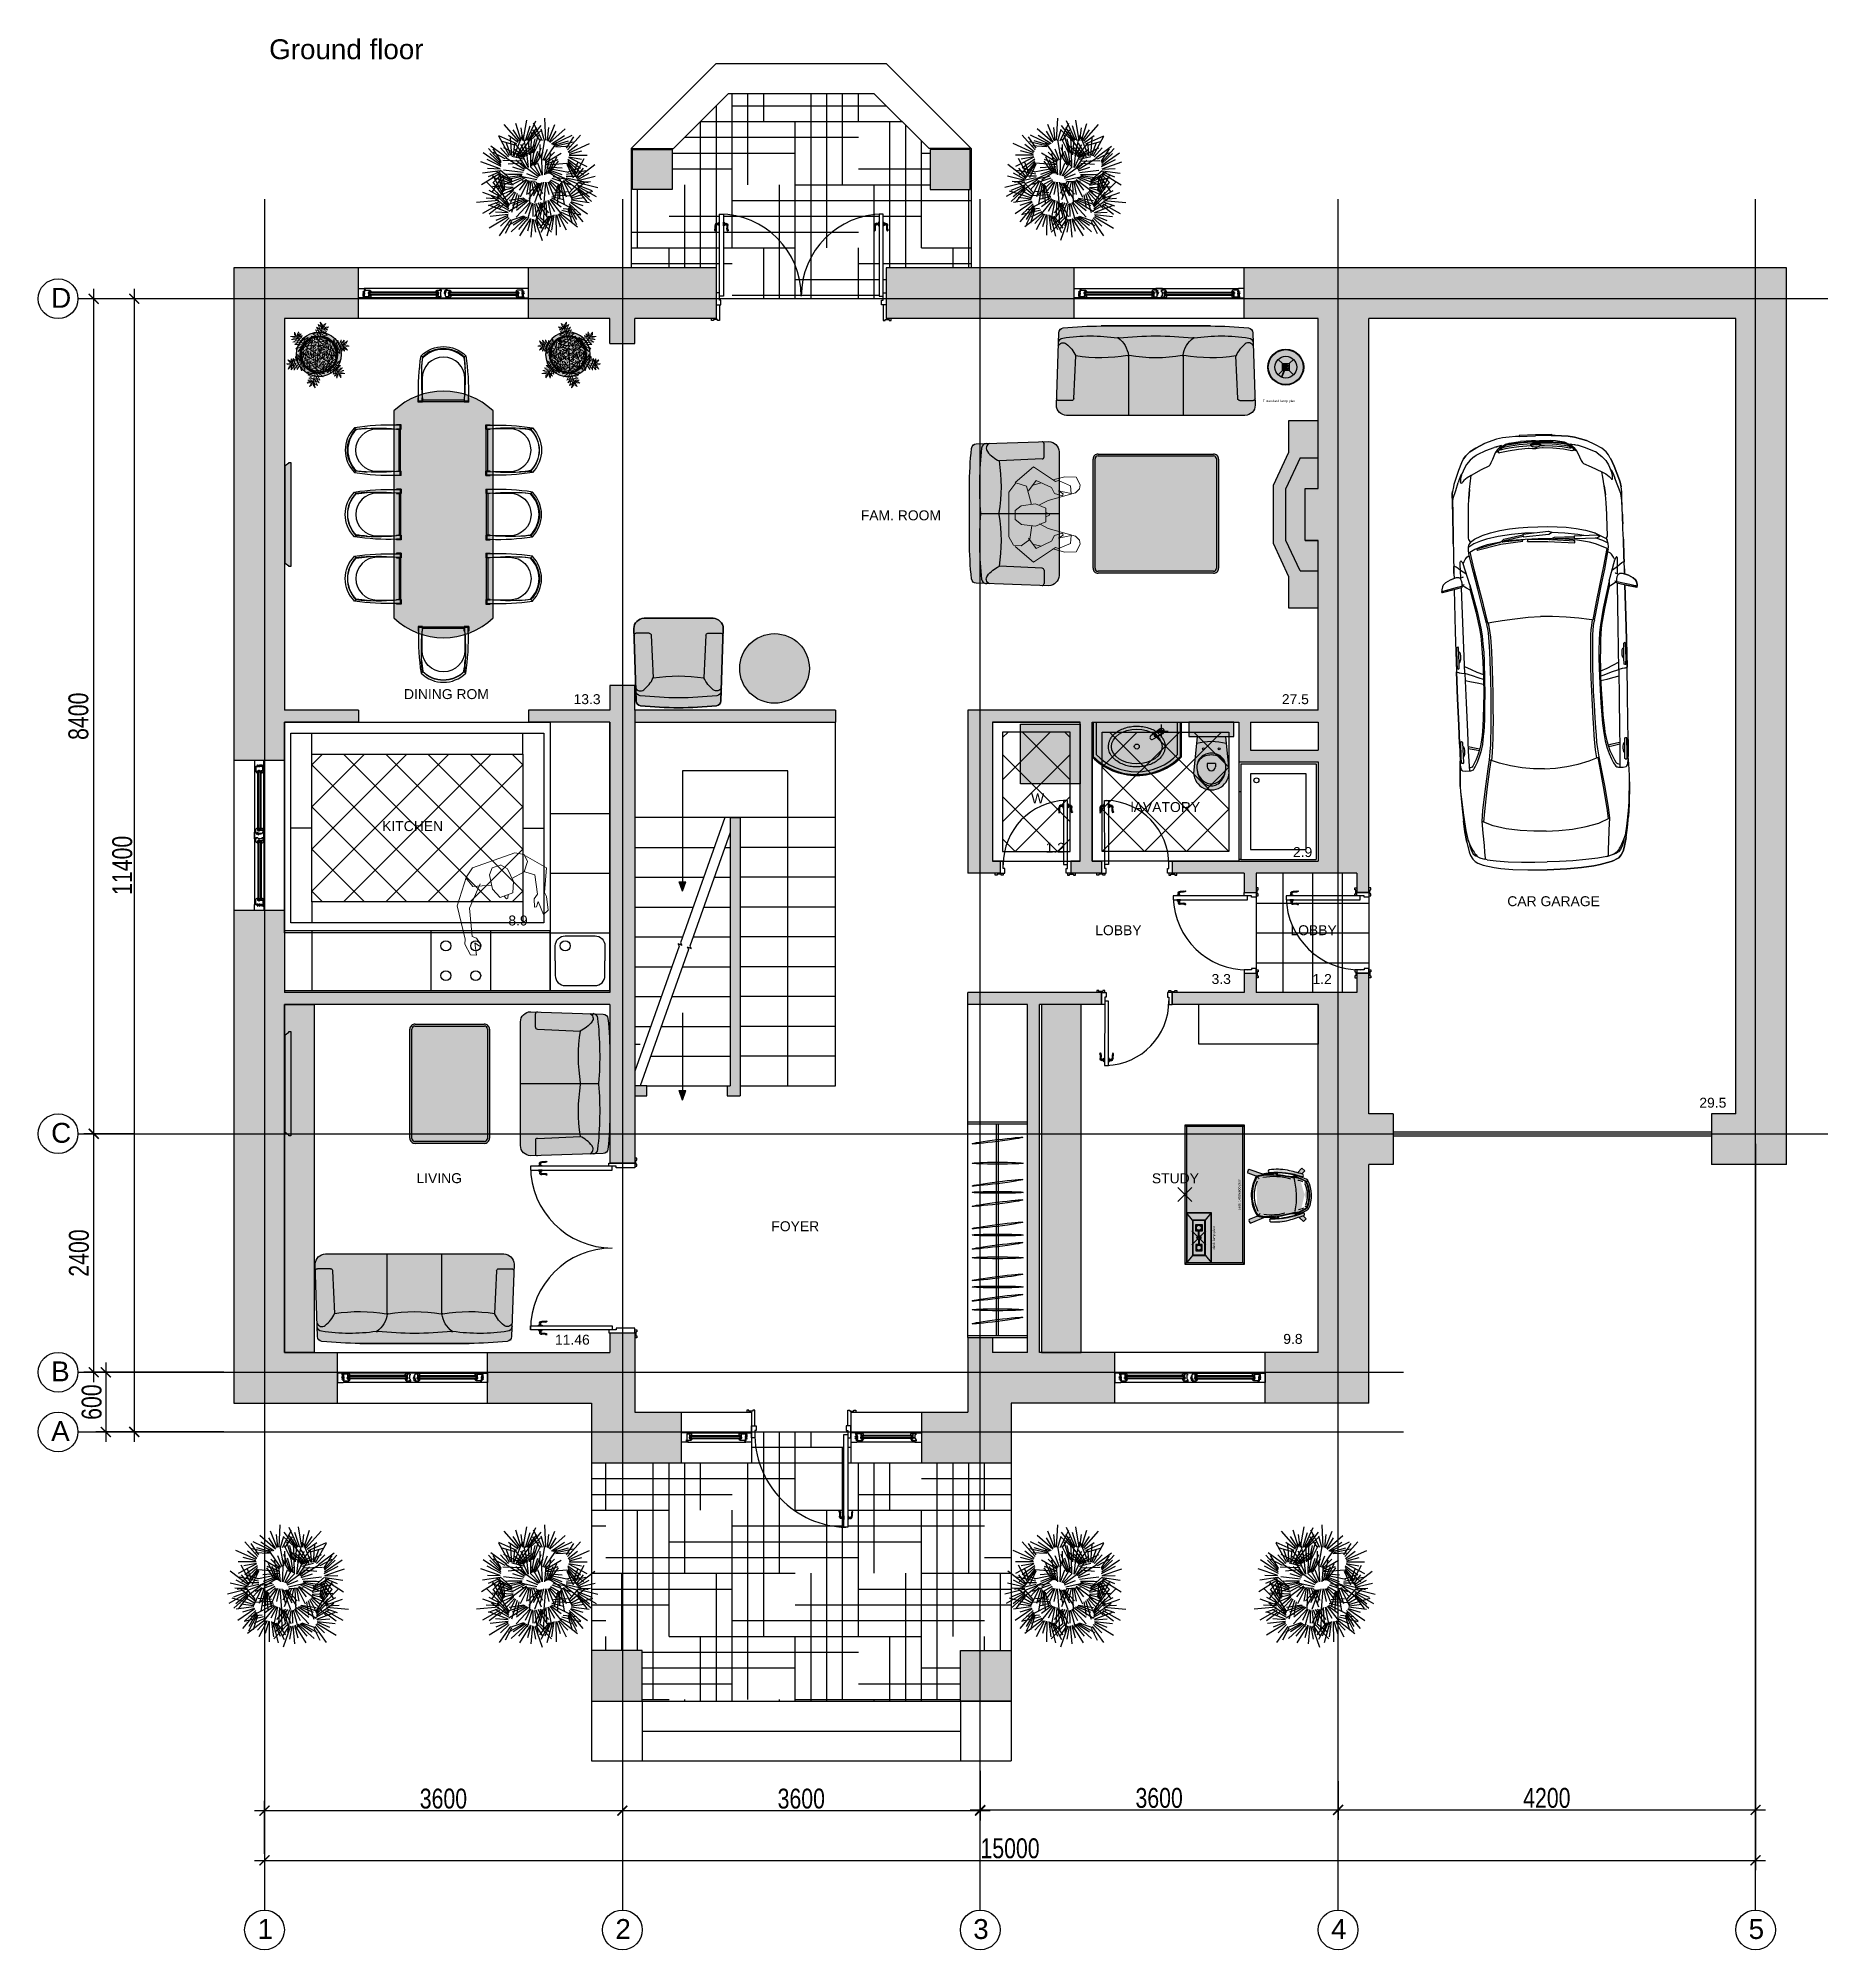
# Model space of a CAD drawing. Header units: millimetres. Extents: x 11159 to 50121, y 18346 to 37577.
# Drawn here: x 11159 to 29161, y 18346 to 37577 of the extents above; entities that cross this region are included whole.
import ezdxf
from ezdxf.enums import TextEntityAlignment as Align

# ---------------------------------------------------------------- set-up
doc = ezdxf.new("R2010")
doc.units = ezdxf.units.MM
for name, color, linetype in [('area', 1, 'Continuous'), ('axis', 40, 'Continuous'), ('df', 7, 'Continuous'), ('dim', 7, 'Continuous'), ('doors', 4, 'Continuous'), ('dwgmodels.com', 19, 'Continuous'), ('floor hatch', 252, 'Continuous'), ('furn1', 175, 'Continuous'), ('furnhatch', 254, 'Continuous'), ('furniture', 34, 'Continuous'), ('HATCH', 8, 'Continuous'), ('sanit', 7, 'Continuous'), ('stairs', 19, 'Continuous'), ('wall', 5, 'Continuous')]:
    doc.layers.add(name, color=color, linetype=linetype)
doc.styles.add('ayala furniture', font='tahoma.ttf', dxfattribs={"height": 25})
doc.styles.add('KOTE', font='romrust.shx', dxfattribs={"width": 0.8})
doc.styles.get("Standard").update_dxf_attribs({"font": 'arial.ttf'})
doc.dimstyles.new('ayala 50', dxfattribs={"dimscale": 50, "dimtxt": 2.5, "dimasz": 1, "dimexe": 1, "dimexo": 2, "dimgap": 1, "dimtad": 1, "dimdec": 0, "dimzin": 9, "dimdsep": 46, "dimtxsty": 'KOTE', "dimblk": 'ARCHTICK', "dimcen": 0, "dimdle": 1, "dimclrd": 4, "dimclre": 4, "dimclrt": 3, "dimadec": 0, "dimazin": 0, "dimtfac": 0.666667, "dimtdec": 0, "dimtix": 1, "dimtmove": 2, "dimatfit": 0, "dimfxl": 1, "dimtvp": 1, "dimtolj": 1, "dimarcsym": 0})
pattern_1 = [(0, (-45995.89, 7528.38), (635, 158.75), [2540, -1270]), (90, (-45995.89, 7528.38), (-158.75, -635), [2540, -1270])]

msp = doc.modelspace()

# ---------------------------------------------------------------- texts
at = {"color": 250, "linetype": 'Continuous', "true_color": 0x2b2b2b, "insert": (13481.8, 37566.4), "char_height": 200, "attachment_point": 1}
msp.add_mtext('Ground floor', dxfattribs=at)
at = {"color": 3, "linetype": 'Continuous', "char_height": 100, "attachment_point": 1}
for s, insert in [('FAM. ROOM', (19433.5, 32827.3)), ('DINING ROM', (14838.5, 31028.8)), ('W', (21147, 29979.7)), ('lAVATORY', (22148.4, 29892.4)), ('KITCHEN', (14618.3, 29700.9)), ('CAR GARAGE', (25937.4, 28945.3)), ('LOBBY', (21792.2, 28653.3)), ('LOBBY', (23755.8, 28653.3)), ('LIVING', (14963.5, 26159)), ('STUDY', (22361.9, 26157.3)), ('FOYER', (18533.8, 25675.3))]:
    msp.add_mtext(s, dxfattribs=dict(at, insert=insert))
at = {"layer": 'area', "color": 250, "linetype": 'Continuous', "char_height": 100, "attachment_point": 1}
for s, insert in [('13.3', (16544.3, 30977.8)), ('27.5', (23669.3, 30977.8)), ('1.2', (21292.6, 29482.5)), ('2.9', (23781.1, 29439.6)), ('8.9', (15888.5, 28751.3)), ('3.3', (22962.6, 28162.5)), ('1.2', (23977.6, 28162.5)), ('29.5', (27869.3, 26917.8)), ('11.46', (16357.7, 24533.8)), ('9.8', (23683.7, 24542.1))]:
    msp.add_mtext(s, dxfattribs=dict(at, insert=insert))
at = {"layer": 'Defpoints', "color": 40, "style": 'ayala furniture'}
for s, p in [('desk 1400x600 plan', (23244.4, 25943.8)), ('desk 1400x600 plan', (23244.4, 25943.8)), ('desk lamp plan', (22987.9, 25509.8))]:
    msp.add_text(s, height=25, rotation=90, dxfattribs=at).set_placement(p, align=Align.MIDDLE)
at = {"layer": 'dim', "color": 7}
for s, p in [('D', (11289, 34865.1)), ('C', (11289, 26465.1)), ('B', (11289, 24065.1)), ('А', (11289, 23465.1)), ('1', (13365.1, 18455.1)), ('2', (16965.1, 18455.1)), ('3', (20565.1, 18455.1)), ('4', (24165.1, 18455.1)), ('5', (28365.1, 18455.1))]:
    msp.add_text(s, height=200, dxfattribs=at).set_placement(p)

# ---------------------------------------------------------------- blocks, each defined once
blk = doc.blocks.new('rast1')
at = {"color": 0}
for p, q in [((-0.272, 0.796), (-0.202, 1.204)), ((-0.198, 0.798), (-0.017, 1.189)), ((0.184, 0.798), (0.163, 1.246)), ((-0.405, 0.726), (-0.767, 0.888)), ((-0.548, 0.486), (-0.767, 0.878)), ((-0.435, 0.698), (-0.697, 0.773)), ((-0.36, 0.779), (-0.658, 1.114)), ((-0.375, 0.755), (-0.571, 0.892)), ((-0.502, 0.49), (-0.532, 0.849)), ((-0.335, 0.793), (-0.475, 1.011)), ((-0.458, 0.484), (-0.302, 0.867)), ((-0.316, 0.792), (-0.423, 1.137)), ((-0.386, 0.47), (-0.124, 0.812)), ((-0.281, 0.796), (-0.313, 1.051)), ((-0.188, 0.492), (-0.274, 0.897)), ((-0.228, 0.79), (-0.132, 1.089)), ((-0.169, 0.807), (-0.001, 1.052)), ((-0.145, 0.502), (-0.167, 0.816)), ((-0.144, 0.802), (0.088, 1.098)), ((-0.125, 0.801), (0.1, 1.005)), ((-0.121, 0.521), (-0.097, 0.951)), ((-0.097, 0.541), (-0.031, 0.829)), ((0.075, 0.783), (-0.081, 1.006)), ((-0.073, 0.544), (0.034, 0.905)), ((0.116, 0.786), (-0.064, 1.139)), ((-0.054, 0.551), (0.08, 0.823)), ((0.157, 0.789), (0.091, 1.019)), ((0.093, 0.42), (0.163, 0.809)), ((0.212, 0.793), (0.241, 1.052)), ((0.227, 0.781), (0.36, 1.116)), ((0.256, 0.762), (0.391, 0.98)), ((0.263, 0.756), (0.574, 1.029)), ((0.294, 0.723), (0.557, 0.896)), ((0.322, 0.712), (0.709, 0.901)), ((0.351, 0.7), (0.635, 0.784)), ((0.597, 0.642), (0.747, 0.869)), ((0.615, 0.605), (0.877, 0.902)), ((-0.724, 0.299), (-1.079, 0.542)), ((-0.72, 0.268), (-1, 0.413)), ((-0.719, 0.352), (-0.972, 0.631)), ((-0.728, 0.329), (-0.942, 0.535)), ((-0.604, 0.445), (-0.922, 0.681)), ((-0.715, 0.372), (-0.879, 0.627)), ((-0.639, 0.423), (-0.878, 0.554)), ((-0.568, 0.466), (-0.73, 0.643)), ((-0.287, 0.378), (-0.683, 0.394)), ((-0.264, 0.443), (-0.665, 0.645)), ((-0.247, 0.211), (-0.628, 0.447)), ((-0.521, 0.494), (-0.611, 0.738)), ((-0.27, 0.415), (-0.503, 0.47)), ((-0.468, 0.486), (-0.444, 0.741)), ((-0.246, 0.465), (-0.457, 0.617)), ((-0.228, 0.472), (-0.455, 0.753)), ((-0.227, 0.232), (-0.424, 0.401)), ((-0.417, 0.468), (-0.258, 0.74)), ((-0.208, 0.237), (-0.41, 0.536)), ((-0.355, 0.473), (-0.139, 0.675)), ((-0.333, 0.462), (-0.042, 0.701)), ((-0.198, 0.488), (-0.321, 0.713)), ((-0.314, 0.457), (-0.05, 0.607)), ((-0.176, 0.251), (-0.28, 0.485)), ((-0.167, 0.253), (-0.217, 0.664)), ((-0.123, 0.26), (-0.117, 0.575)), ((0.074, 0.083), (-0.105, 0.397)), ((-0.098, 0.277), (-0.035, 0.703)), ((-0.072, 0.294), (0.019, 0.576)), ((-0.047, 0.295), (0.091, 0.646)), ((-0.028, 0.301), (0.129, 0.56)), ((0.058, 0.442), (0.069, 0.714)), ((0.116, 0.096), (0.097, 0.51)), ((0.128, 0.397), (0.214, 0.621)), ((0.155, 0.388), (0.409, 0.758)), ((0.16, 0.1), (0.19, 0.413)), ((0.175, 0.368), (0.353, 0.556)), ((0.179, 0.349), (0.487, 0.536)), ((0.187, 0.115), (0.281, 0.535)), ((0.191, 0.316), (0.43, 0.408)), ((0.214, 0.13), (0.326, 0.404)), ((0.239, 0.13), (0.403, 0.468)), ((0.366, 0.681), (0.733, 0.764)), ((0.381, 0.668), (0.684, 0.684)), ((0.622, 0.417), (0.88, 0.235)), ((0.622, 0.386), (0.94, 0.096)), ((0.633, 0.568), (0.822, 0.714)), ((0.641, 0.457), (1.01, 0.268)), ((0.644, 0.466), (0.897, 0.42)), ((0.651, 0.546), (1.06, 0.731)), ((0.651, 0.5), (1.012, 0.5)), ((0.657, 0.518), (0.908, 0.587)), ((0.764, 0.085), (0.951, 0.434)), ((-0.734, 0.226), (-1.125, 0.362)), ((-0.731, 0.136), (-1.111, -0.102)), ((-0.737, 0.182), (-1.095, 0.133)), ((-0.736, 0.217), (-0.992, 0.227)), ((-0.741, 0.163), (-0.98, 0.061)), ((-0.687, 0.083), (-0.906, -0.247)), ((-0.49, -0.079), (-0.898, 0.056)), ((-0.683, -0.273), (-0.889, 0.105)), ((-0.71, 0.117), (-0.878, -0.054)), ((-0.499, -0.026), (-0.82, 0.17)), ((-0.664, 0.049), (-0.782, -0.197)), ((-0.673, -0.244), (-0.77, 0.036)), ((-0.502, -0.051), (-0.764, 0.087)), ((-0.654, -0.228), (-0.754, 0.135)), ((-0.501, -0.007), (-0.729, 0.193)), ((-0.304, 0.09), (-0.676, 0.038)), ((-0.642, -0.212), (-0.672, 0.09)), ((-0.275, 0.148), (-0.668, 0.199)), ((-0.262, 0.055), (-0.664, -0.1)), ((-0.317, 0.104), (-0.621, 0.113)), ((-0.29, 0.069), (-0.58, 0.01)), ((-0.304, 0.34), (-0.575, 0.314)), ((-0.296, 0.112), (-0.568, 0.11)), ((-0.208, 0.007), (-0.541, -0.239)), ((-0.235, 0.041), (-0.512, -0.108)), ((-0.254, 0.184), (-0.482, 0.259)), ((0, 0), (-0.388, 0.081)), ((0.033, 0.061), (-0.33, 0.325)), ((0.023, 0.034), (-0.198, 0.126)), ((0.054, 0.08), (-0.129, 0.263)), ((0.106, 0.095), (0.021, 0.337)), ((0.193, 0.307), (0.606, 0.337)), ((0.197, 0.263), (0.512, 0.241)), ((0.213, 0.236), (0.636, 0.154)), ((0.229, 0.21), (0.506, 0.106)), ((0.229, 0.185), (0.573, 0.03)), ((0.234, 0.166), (0.485, -0.004)), ((0.258, 0.133), (0.434, 0.38)), ((0.275, 0.005), (0.483, -0.115)), ((0.303, 0.036), (0.677, -0.094)), ((0.33, 0.067), (0.597, 0.014)), ((0.565, 0.009), (0.853, -0.209)), ((0.582, 0.02), (0.823, -0.077)), ((0.592, 0.074), (0.832, 0.076)), ((0.594, 0.045), (1.031, -0.054)), ((0.6, 0.114), (0.988, 0.193)), ((0.603, 0.315), (0.73, 0.039)), ((0.608, 0.155), (0.865, 0.245)), ((0.609, 0.334), (0.822, 0.023)), ((0.622, 0.355), (0.805, 0.122)), ((0.738, 0.117), (0.832, 0.372)), ((0.791, 0.053), (0.942, 0.239)), ((0.813, 0.036), (1.169, 0.309)), ((0.823, -0.009), (1.175, 0.073)), ((0.825, 0.01), (1.054, 0.134)), ((-0.748, -0.371), (-1.089, -0.253)), ((-0.76, -0.387), (-1.019, -0.369)), ((-0.725, -0.334), (-1.011, -0.035)), ((-0.731, -0.341), (-0.955, -0.216)), ((-0.563, -0.582), (-0.912, -0.329)), ((-0.478, -0.152), (-0.892, -0.13)), ((-0.694, -0.302), (-0.878, -0.047)), ((-0.556, -0.528), (-0.802, -0.243)), ((-0.47, -0.195), (-0.799, -0.342)), ((-0.477, -0.108), (-0.786, -0.047)), ((-0.567, -0.551), (-0.774, -0.34)), ((-0.451, -0.237), (-0.75, -0.573)), ((-0.478, -0.161), (-0.727, -0.223)), ((-0.552, -0.509), (-0.709, -0.249)), ((-0.468, -0.214), (-0.669, -0.379)), ((-0.242, -0.381), (-0.598, -0.502)), ((-0.258, -0.37), (-0.557, -0.417)), ((-0.426, -0.25), (-0.539, -0.461)), ((-0.394, -0.276), (-0.512, -0.654)), ((-0.362, -0.303), (-0.407, -0.571)), ((-0.201, 0), (-0.354, -0.206)), ((-0.173, -0.021), (-0.335, -0.344)), ((-0.023, -0.034), (-0.295, -0.016)), ((-0.16, -0.035), (-0.21, -0.29)), ((0.03, -0.063), (-0.177, -0.285)), ((0.05, -0.062), (-0.157, -0.377)), ((-0.132, -0.042), (-0.15, -0.491)), ((-0.105, -0.036), (-0.058, -0.27)), ((0.074, -0.065), (-0.072, -0.323)), ((-0.063, -0.036), (0.086, -0.403)), ((0.103, -0.054), (-0.044, -0.458)), ((-0.022, -0.036), (0.114, -0.272)), ((0.132, -0.042), (0.062, -0.349)), ((0.176, -0.045), (0.141, -0.457)), ((0.185, -0.044), (0.239, -0.295)), ((0.219, -0.037), (0.356, -0.371)), ((0.239, -0.036), (0.397, -0.242)), ((0.262, -0.02), (0.588, -0.328)), ((0.298, -0.363), (0.697, -0.568)), ((0.304, -0.335), (0.536, -0.392)), ((0.321, -0.297), (0.717, -0.317)), ((0.339, -0.26), (0.61, -0.236)), ((0.416, -0.109), (0.35, -0.406)), ((0.432, -0.099), (0.414, -0.475)), ((0.455, -0.089), (0.46, -0.385)), ((0.474, -0.065), (0.552, -0.488)), ((0.493, -0.04), (0.588, -0.34)), ((0.532, -0.02), (0.712, -0.392)), ((0.54, -0.014), (0.714, -0.203)), ((0.659, -0.255), (0.838, -0.05)), ((0.672, -0.294), (0.971, -0.035)), ((0.685, -0.333), (0.892, -0.213)), ((0.7, -0.357), (1.13, -0.229)), ((0.702, -0.386), (0.96, -0.351)), ((0.815, -0.097), (1.107, -0.214)), ((0.819, -0.2), (1.006, -0.439)), ((0.821, -0.127), (1.197, -0.336)), ((0.821, -0.181), (1.099, -0.434)), ((0.824, -0.053), (1.226, -0.153)), ((0.825, -0.044), (1.081, -0.03)), ((0.828, -0.157), (1.06, -0.342)), ((-0.764, -0.415), (-1.21, -0.455)), ((-0.748, -0.482), (-1.093, -0.677)), ((-0.753, -0.441), (-0.98, -0.518)), ((-0.575, -0.654), (-0.962, -0.508)), ((-0.575, -0.744), (-0.961, -0.973)), ((-0.743, -0.523), (-0.96, -0.689)), ((-0.579, -0.698), (-0.938, -0.738)), ((-0.56, -0.612), (-0.836, -0.461)), ((-0.577, -0.664), (-0.833, -0.646)), ((-0.584, -0.717), (-0.825, -0.813)), ((-0.554, -0.764), (-0.727, -0.93)), ((-0.25, -0.735), (-0.577, -0.92)), ((-0.195, -0.408), (-0.56, -0.635)), ((-0.268, -0.727), (-0.553, -0.829)), ((-0.199, -0.752), (-0.515, -1.044)), ((-0.224, -0.399), (-0.498, -0.512)), ((-0.229, -0.749), (-0.477, -0.911)), ((-0.132, -0.445), (-0.413, -0.749)), ((-0.165, -0.416), (-0.409, -0.615)), ((-0.168, -0.755), (-0.371, -0.996)), ((-0.124, -0.451), (-0.236, -0.682)), ((-0.093, -0.466), (-0.191, -0.814)), ((-0.077, -0.477), (-0.079, -0.737)), ((0.087, -0.469), (-0.049, -0.74)), ((-0.048, -0.479), (0.018, -0.923)), ((-0.022, -0.467), (0.067, -0.69)), ((0.106, -0.462), (-0.004, -0.822)), ((0.018, -0.46), (0.233, -0.793)), ((0.02, -0.764), (0.293, -1.05)), ((0.241, -0.73), (0.056, -0.971)), ((0.059, -0.453), (0.237, -0.659)), ((0.059, -0.749), (0.272, -0.918)), ((0.13, -0.459), (0.062, -0.747)), ((0.26, -0.727), (0.084, -1.06)), ((0.155, -0.44), (0.126, -0.869)), ((0.285, -0.728), (0.164, -0.999)), ((0.179, -0.421), (0.198, -0.735)), ((0.313, -0.714), (0.204, -1.131)), ((0.222, -0.411), (0.304, -0.816)), ((0.231, -0.407), (0.353, -0.633)), ((0.262, -0.391), (0.486, -0.674)), ((0.28, -0.385), (0.49, -0.538)), ((0.34, -0.7), (0.299, -1.012)), ((0.384, -0.699), (0.388, -1.112)), ((0.394, -0.697), (0.471, -0.942)), ((0.427, -0.687), (0.594, -1.007)), ((0.446, -0.684), (0.623, -0.874)), ((0.468, -0.666), (0.821, -0.943)), ((0.479, -0.64), (0.697, -0.74)), ((0.504, -0.606), (0.888, -0.701)), ((0.528, -0.573), (0.799, -0.601)), ((0.622, -0.58), (0.711, -0.87)), ((0.63, -0.562), (0.8, -0.898)), ((0.646, -0.543), (0.796, -0.798)), ((0.65, -0.512), (0.927, -0.842)), ((0.654, -0.482), (0.886, -0.696)), ((0.678, -0.445), (1.019, -0.68)), ((0.683, -0.436), (0.927, -0.514)), ((0.694, -0.403), (1.051, -0.451)), ((-0.532, -0.799), (-0.76, -1.123)), ((-0.51, -0.834), (-0.634, -1.076)), ((-0.13, -0.777), (-0.349, -1.128)), ((-0.121, -0.781), (-0.188, -1.029)), ((-0.088, -0.79), (-0.119, -1.15)), ((-0.07, -0.798), (-0.023, -1.054)), ((-0.042, -0.795), (0.107, -1.218)), ((-0.018, -0.779), (0.111, -0.98))]:
    blk.add_line(p, q, dxfattribs=at)
blk = doc.blocks.new('mers')
at = {"color": 0, "linetype": 'Continuous'}
for p, q in [((2092, 3279), (2053, 3255)), ((2092, 3279), (2053, 3255)), ((2085, 3236), (2158, 3273)), ((2113, 3291), (2092, 3279)), ((2113, 3291), (2092, 3279)), ((2248, 3355), (2113, 3291)), ((2248, 3355), (2113, 3291)), ((2195, 3292), (2158, 3273)), ((2186, 3266), (2196, 3275)), ((2203, 3296), (2195, 3292)), ((2196, 3275), (2221, 3292)), ((2224, 3303), (2203, 3296)), ((2221, 3292), (2238, 3301)), ((2241, 3306), (2224, 3303)), ((2238, 3301), (2252, 3307)), ((2252, 3307), (2241, 3306)), ((2323, 3385), (2248, 3355)), ((2323, 3385), (2248, 3355)), ((2299, 3327), (2252, 3307)), ((2347, 3338), (2299, 3327)), ((2332, 3388), (2323, 3385)), ((2332, 3388), (2323, 3385)), ((2368, 3398), (2332, 3388)), ((2332, 3388), (2368, 3398)), ((2404, 3341), (2347, 3338)), ((2405, 3403), (2368, 3398)), ((2368, 3398), (2405, 3403)), ((2462, 3335), (2404, 3341)), ((2462, 3400), (2405, 3403)), ((2405, 3403), (2462, 3400)), ((2531, 3384), (2462, 3400)), ((2462, 3400), (2531, 3384)), ((2462, 3335), (2481, 3331)), ((2481, 3331), (2494, 3327)), ((2494, 3327), (2583, 3292)), ((2626, 3351), (2531, 3384)), ((2531, 3384), (2626, 3351)), ((2583, 3292), (2661, 3254)), ((2738, 3294), (2626, 3351)), ((2738, 3294), (2626, 3351)), ((2790, 3258), (2738, 3294)), ((2790, 3258), (2738, 3294)), ((1892, 3098), (1855, 3062)), ((1855, 3062), (1892, 3098)), ((1988, 3194), (1892, 3098)), ((1892, 3098), (1954, 3160)), ((1954, 3160), (2009, 3202)), ((1954, 3160), (1988, 3194)), ((2013, 3219), (1988, 3194)), ((1988, 3194), (2013, 3219)), ((2009, 3202), (2085, 3236)), ((2035, 3240), (2013, 3219)), ((2013, 3219), (2035, 3240)), ((2053, 3255), (2035, 3240)), ((2035, 3240), (2053, 3255)), ((2036, 3214), (2037, 3214)), ((2053, 3031), (2114, 3086)), ((2114, 3086), (2184, 3144)), ((2184, 3144), (2114, 3086)), ((2170, 3249), (2176, 3258)), ((2172, 3245), (2170, 3249)), ((2176, 3243), (2172, 3245)), ((2176, 3258), (2186, 3266)), ((2184, 3244), (2176, 3243)), ((2194, 3245), (2184, 3244)), ((2184, 3144), (2255, 3197)), ((2212, 3245), (2194, 3245)), ((2233, 3244), (2212, 3245)), ((2254, 3241), (2233, 3244)), ((2299, 3228), (2254, 3241)), ((2255, 3197), (2299, 3228)), ((2299, 3228), (2297, 3226)), ((2409, 3192), (2299, 3228)), ((2490, 3163), (2409, 3192)), ((2504, 3164), (2490, 3163)), ((2527, 3170), (2504, 3164)), ((2563, 3184), (2527, 3170)), ((2596, 3197), (2563, 3184)), ((2630, 3207), (2596, 3197)), ((2671, 3214), (2630, 3207)), ((2646, 3202), (2630, 3207)), ((2654, 3200), (2646, 3202)), ((2660, 3196), (2654, 3200)), ((2656, 3193), (2655, 3189)), ((2655, 3189), (2658, 3182)), ((2664, 3200), (2656, 3193)), ((2658, 3182), (2664, 3176)), ((2726, 3213), (2661, 3254)), ((2697, 3203), (2664, 3200)), ((2664, 3176), (2736, 3128)), ((2705, 3214), (2671, 3214)), ((2680, 3242), (2683, 3240)), ((2683, 3240), (2687, 3237)), ((2703, 3193), (2684, 3190)), ((2715, 3171), (2684, 3190)), ((2697, 3203), (2734, 3200)), ((2729, 3190), (2703, 3193)), ((2726, 3213), (2705, 3214)), ((2755, 3165), (2714, 3192)), ((2762, 3139), (2715, 3171)), ((2729, 3190), (2746, 3189)), ((2734, 3200), (2750, 3196)), ((2736, 3128), (2819, 3064)), ((2769, 3174), (2746, 3189)), ((2746, 3188), (2761, 3183)), ((2750, 3196), (2764, 3192)), ((2785, 3143), (2755, 3165)), ((2761, 3183), (2773, 3178)), ((2839, 3077), (2762, 3139)), ((2764, 3192), (2777, 3186)), ((2824, 3133), (2769, 3174)), ((2773, 3178), (2793, 3165)), ((2777, 3186), (2796, 3174)), ((2820, 3117), (2785, 3143)), ((2842, 3215), (2790, 3258)), ((2842, 3215), (2790, 3258)), ((2798, 3161), (2793, 3165)), ((2796, 3174), (2817, 3160)), ((2798, 3161), (2826, 3139)), ((2817, 3160), (2851, 3134)), ((2853, 3090), (2820, 3117)), ((2854, 3109), (2824, 3133)), ((2861, 3111), (2826, 3139)), ((2898, 3024), (2839, 3077)), ((2890, 3172), (2842, 3215)), ((2890, 3172), (2842, 3215)), ((2851, 3134), (2888, 3103)), ((2948, 3007), (2853, 3090)), ((2892, 3077), (2854, 3109)), ((2861, 3111), (2926, 3055)), ((2970, 3027), (2888, 3103)), ((2916, 3148), (2890, 3172)), ((2919, 3144), (2890, 3172)), ((2929, 3045), (2892, 3077)), ((2923, 3155), (2916, 3148)), ((2923, 3155), (2916, 3148)), ((2922, 3155), (2916, 3148)), ((2916, 3148), (2916, 3148)), ((2916, 3148), (3032, 3031)), ((3039, 3039), (2923, 3155)), ((3039, 3039), (2923, 3155)), ((1675, 2886), (1632, 2843)), ((1675, 2886), (1632, 2843)), ((1710, 2921), (1675, 2886)), ((1675, 2886), (1710, 2921)), ((1749, 2958), (1710, 2921)), ((1710, 2921), (1749, 2958)), ((1785, 2993), (1749, 2958)), ((1749, 2958), (1785, 2993)), ((1820, 3027), (1785, 2993)), ((1785, 2993), (1820, 3027)), ((1820, 3027), (1785, 2993)), ((1855, 3062), (1820, 3027)), ((1820, 3027), (1855, 3062)), ((1855, 3062), (1820, 3027)), ((1871, 2858), (1970, 2953)), ((1970, 2953), (2053, 3031)), ((2819, 3064), (2892, 3000)), ((2892, 3000), (2899, 2993)), ((2930, 2997), (2898, 3024)), ((2899, 2993), (2920, 2967)), ((2920, 2967), (2932, 2954)), ((2992, 2992), (2926, 3055)), ((2988, 2988), (2929, 3045)), ((2932, 3000), (2930, 2996)), ((2930, 2996), (2931, 2989)), ((2931, 2989), (2934, 2982)), ((2932, 3000), (2937, 3006)), ((2932, 2954), (2944, 2942)), ((2934, 2982), (2939, 2973)), ((2942, 3007), (2937, 3006)), ((2939, 2973), (2947, 2963)), ((2940, 2995), (2946, 2996)), ((2951, 2984), (2940, 2995)), ((2948, 3007), (2942, 3007)), ((2954, 2932), (2942, 2944)), ((2951, 2991), (2943, 2991)), ((2946, 2996), (2959, 2996)), ((2947, 2963), (2955, 2954)), ((2956, 3003), (2948, 3007)), ((2953, 2994), (2951, 2992)), ((2951, 2992), (2952, 2989)), ((2968, 2967), (2951, 2984)), ((2952, 2989), (2962, 2981)), ((2953, 2994), (2970, 2982)), ((2967, 2920), (2954, 2932)), ((2955, 2954), (2964, 2946)), ((2956, 3003), (2964, 2998)), ((2957, 3039), (2958, 3038)), ((2959, 2996), (2968, 2993)), ((2960, 2990), (2972, 2983)), ((2963, 2992), (2961, 2989)), ((2966, 2988), (2962, 2988)), ((2962, 2981), (2976, 2963)), ((2968, 2993), (2963, 2992)), ((2964, 2998), (2977, 2988)), ((2964, 2946), (2974, 2938)), ((2972, 2983), (2966, 2988)), ((2993, 2899), (2967, 2920)), ((2968, 2993), (2977, 2988)), ((2985, 2950), (2968, 2967)), ((2998, 2998), (2970, 3027)), ((2970, 2982), (2984, 2964)), ((2972, 2983), (2972, 2983)), ((2978, 2977), (2972, 2983)), ((2974, 2938), (2983, 2933)), ((2976, 2963), (2991, 2953)), ((2977, 2988), (2989, 2976)), ((2984, 2971), (2978, 2977)), ((2983, 2933), (2991, 2930)), ((2984, 2971), (2984, 2971)), ((2984, 2971), (2990, 2960)), ((2989, 2965), (2984, 2971)), ((2984, 2964), (2992, 2958)), ((2996, 2938), (2985, 2950)), ((2988, 2988), (3045, 2929)), ((2989, 2976), (2994, 2967)), ((2989, 2976), (2999, 2963)), ((2989, 2961), (2989, 2965)), ((2990, 2960), (2993, 2961)), ((2990, 2930), (2990, 2930)), ((2994, 2955), (2991, 2953)), ((2991, 2930), (2997, 2929)), ((2992, 2992), (3055, 2926)), ((2992, 2958), (2994, 2955)), ((2993, 2942), (2992, 2954)), ((2993, 2961), (2994, 2967)), ((3000, 2892), (2993, 2899)), ((2994, 2967), (2997, 2958)), ((2998, 2945), (2996, 2938)), ((2997, 2958), (2998, 2945)), ((2997, 2929), (3001, 2931)), ((2997, 2930), (3024, 2898)), ((2998, 2998), (3027, 2970)), ((2999, 2963), (3004, 2954)), ((3064, 2819), (3000, 2892)), ((3007, 2936), (3001, 2931)), ((3008, 2947), (3004, 2954)), ((3007, 2948), (3090, 2853)), ((3007, 2936), (3009, 2940)), ((3009, 2940), (3008, 2947)), ((3008, 2946), (3008, 2946)), ((3024, 2898), (3077, 2839)), ((3027, 2970), (3103, 2888)), ((3148, 2916), (3031, 3032)), ((3039, 2957), (3038, 2958)), ((3155, 2923), (3039, 3039)), ((3039, 3039), (3155, 2923)), ((3045, 2929), (3077, 2892)), ((3111, 2861), (3055, 2926)), ((3077, 2892), (3109, 2854)), ((3134, 2851), (3103, 2888)), ((3144, 2919), (3172, 2890)), ((3148, 2916), (3155, 2923)), ((3155, 2923), (3148, 2916)), ((3155, 2922), (3148, 2916)), ((3172, 2890), (3148, 2916)), ((3148, 2916), (3148, 2916)), ((3215, 2842), (3172, 2890)), ((3172, 2890), (3215, 2842)), ((1514, 2725), (1464, 2677)), ((1464, 2677), (1514, 2725)), ((1554, 2766), (1514, 2725)), ((1554, 2766), (1514, 2725)), ((1515, 2725), (1514, 2725)), ((1516, 2725), (1515, 2725)), ((1518, 2723), (1516, 2725)), ((1520, 2719), (1518, 2723)), ((1525, 2704), (1520, 2719)), ((1528, 2679), (1525, 2704)), ((1594, 2805), (1554, 2766)), ((1594, 2805), (1554, 2766)), ((1571, 2691), (1587, 2706)), ((1587, 2706), (1591, 2709)), ((1591, 2709), (1595, 2710)), ((1632, 2843), (1594, 2805)), ((1632, 2843), (1594, 2805)), ((1595, 2710), (1598, 2710)), ((1601, 2710), (1598, 2710)), ((1604, 2708), (1601, 2710)), ((1601, 2710), (1601, 2710)), ((1601, 2710), (1603, 2709)), ((1604, 2699), (1601, 2690)), ((1605, 2704), (1604, 2708)), ((1605, 2704), (1604, 2699)), ((1632, 2554), (1730, 2705)), ((1645, 2691), (1659, 2693)), ((1659, 2693), (1672, 2693)), ((1672, 2693), (1700, 2687)), ((1700, 2687), (1714, 2705)), ((1714, 2705), (1733, 2727)), ((1728, 2705), (1716, 2707)), ((1784, 2689), (1728, 2705)), ((1733, 2727), (1757, 2750)), ((1757, 2750), (1785, 2767)), ((1759, 2749), (1757, 2750)), ((1816, 2735), (1759, 2749)), ((1807, 2771), (1785, 2767)), ((1785, 2767), (1785, 2767)), ((1807, 2771), (1811, 2791)), ((1807, 2771), (1807, 2771)), ((1807, 2771), (1856, 2761)), ((1811, 2791), (1815, 2802)), ((1815, 2802), (1824, 2813)), ((1882, 2706), (1816, 2735)), ((1824, 2813), (1871, 2858)), ((1856, 2761), (1921, 2737)), ((1870, 2857), (1871, 2858)), ((1871, 2858), (1871, 2858)), ((1938, 2675), (1882, 2706)), ((1921, 2737), (1923, 2737)), ((1923, 2737), (1931, 2733)), ((1931, 2733), (1936, 2731)), ((1936, 2731), (2014, 2689)), ((3128, 2736), (3064, 2819)), ((3077, 2839), (3139, 2762)), ((3090, 2853), (3117, 2820)), ((3109, 2854), (3133, 2824)), ((3111, 2861), (3139, 2826)), ((3117, 2820), (3143, 2785)), ((3176, 2664), (3128, 2736)), ((3133, 2824), (3174, 2769)), ((3160, 2817), (3134, 2851)), ((3161, 2798), (3139, 2826)), ((3139, 2762), (3171, 2715)), ((3143, 2785), (3165, 2755)), ((3174, 2796), (3160, 2817)), ((3161, 2798), (3165, 2793)), ((3178, 2773), (3165, 2793)), ((3165, 2755), (3192, 2714)), ((3171, 2715), (3190, 2684)), ((3186, 2777), (3174, 2796)), ((3174, 2769), (3189, 2746)), ((3183, 2761), (3178, 2773)), ((3188, 2746), (3183, 2761)), ((3192, 2764), (3186, 2777)), ((3190, 2729), (3189, 2746)), ((3190, 2729), (3193, 2703)), ((3193, 2703), (3190, 2684)), ((3196, 2750), (3192, 2764)), ((3200, 2734), (3196, 2750)), ((3203, 2697), (3200, 2734)), ((3203, 2697), (3200, 2664)), ((3213, 2726), (3214, 2705)), ((3213, 2726), (3254, 2661)), ((3214, 2705), (3214, 2671)), ((3258, 2790), (3215, 2842)), ((3215, 2842), (3258, 2790)), ((3294, 2738), (3258, 2790)), ((3258, 2790), (3294, 2738)), ((3351, 2626), (3294, 2738)), ((3294, 2738), (3351, 2626)), ((1349, 2563), (1049, 2266)), ((1349, 2563), (1049, 2266)), ((1107, 2210), (1408, 2520)), ((1249, 2639), (1241, 2631)), ((1241, 2631), (1249, 2639)), ((1241, 2631), (1244, 2628)), ((1244, 2628), (1241, 2631)), ((1244, 2628), (1349, 2563)), ((1244, 2628), (1381, 2543)), ((1261, 2652), (1249, 2639)), ((1261, 2652), (1249, 2639)), ((1249, 2639), (1252, 2637)), ((1252, 2637), (1261, 2631)), ((1286, 2668), (1261, 2652)), ((1286, 2668), (1261, 2652)), ((1261, 2631), (1279, 2620)), ((1279, 2620), (1314, 2599)), ((1304, 2673), (1286, 2668)), ((1304, 2673), (1286, 2668)), ((1336, 2673), (1304, 2673)), ((1336, 2673), (1304, 2673)), ((1314, 2599), (1389, 2554)), ((1389, 2659), (1336, 2673)), ((1389, 2659), (1336, 2673)), ((1381, 2543), (1400, 2531)), ((1427, 2640), (1389, 2659)), ((1448, 2630), (1389, 2659)), ((1389, 2554), (1401, 2547)), ((1400, 2531), (1417, 2521)), ((1401, 2547), (1424, 2532)), ((1408, 2520), (1412, 2524)), ((1417, 2521), (1421, 2520)), ((1421, 2520), (1429, 2528)), ((1424, 2532), (1429, 2528)), ((1464, 2677), (1427, 2640)), ((1464, 2677), (1427, 2640)), ((1429, 2528), (1449, 2549)), ((1445, 2482), (1433, 2532)), ((1451, 2522), (1434, 2534)), ((1466, 2611), (1448, 2630)), ((1449, 2549), (1463, 2571)), ((1463, 2571), (1470, 2591)), ((1470, 2601), (1466, 2611)), ((1470, 2591), (1470, 2601)), ((1501, 2583), (1470, 2594)), ((1477, 2591), (1531, 2649)), ((1490, 2482), (1597, 2676)), ((1503, 2585), (1498, 2584)), ((1513, 2392), (1605, 2539)), ((1531, 2649), (1528, 2679)), ((1531, 2649), (1571, 2691)), ((1542, 2586), (1531, 2649)), ((1536, 2400), (1632, 2554)), ((1542, 2586), (1546, 2581)), ((1601, 2690), (1597, 2676)), ((1597, 2676), (1622, 2686)), ((1605, 2539), (1700, 2687)), ((1622, 2686), (1645, 2691)), ((1700, 2687), (1700, 2687)), ((1847, 2661), (1784, 2689)), ((1801, 2677), (1795, 2667)), ((1795, 2666), (1795, 2667)), ((1795, 2667), (2001, 2537)), ((1795, 2666), (1796, 2666)), ((2010, 2552), (1801, 2677)), ((1903, 2630), (1847, 2661)), ((2002, 2562), (1903, 2630)), ((2040, 2607), (1938, 2675)), ((2000, 2552), (1999, 2552)), ((2000, 2552), (2059, 2547)), ((2000, 2536), (2001, 2537)), ((2001, 2537), (2175, 2397)), ((2016, 2551), (2002, 2562)), ((2011, 2551), (2010, 2552)), ((2010, 2551), (2010, 2552)), ((2014, 2689), (2094, 2637)), ((2181, 2407), (2023, 2541)), ((2024, 2540), (2056, 2535)), ((2104, 2480), (2031, 2539)), ((2145, 2525), (2040, 2607)), ((2056, 2535), (2214, 2428)), ((2059, 2547), (2224, 2440)), ((2094, 2637), (2174, 2577)), ((2247, 2436), (2145, 2525)), ((2174, 2577), (2244, 2518)), ((2244, 2518), (2313, 2456)), ((3164, 2504), (3163, 2490)), ((3170, 2527), (3164, 2504)), ((3184, 2563), (3170, 2527)), ((3182, 2658), (3176, 2664)), ((3189, 2655), (3182, 2658)), ((3197, 2596), (3184, 2563)), ((3193, 2656), (3189, 2655)), ((3200, 2664), (3193, 2656)), ((3196, 2660), (3200, 2654)), ((3207, 2630), (3197, 2596)), ((3200, 2654), (3202, 2646)), ((3202, 2646), (3207, 2630)), ((3214, 2671), (3207, 2630)), ((3240, 2683), (3237, 2687)), ((3242, 2680), (3240, 2683)), ((3292, 2583), (3254, 2661)), ((3327, 2494), (3292, 2583)), ((3384, 2531), (3351, 2626)), ((3384, 2531), (3351, 2626)), ((3400, 2462), (3384, 2531)), ((3400, 2462), (3384, 2531)), ((1438, 2418), (1334, 2250)), ((1490, 2482), (1347, 2243)), ((1418, 2241), (1513, 2392)), ((1450, 2439), (1438, 2418)), ((1438, 2243), (1536, 2400)), ((1454, 2443), (1445, 2482)), ((1490, 2482), (1450, 2439)), ((1454, 2443), (1454, 2443)), ((2205, 2391), (2104, 2480)), ((2175, 2397), (2181, 2407)), ((2300, 2300), (2205, 2391)), ((2207, 2359), (2208, 2360)), ((2207, 2359), (2347, 2211)), ((2219, 2370), (2208, 2360)), ((2227, 2444), (2211, 2424)), ((2211, 2424), (2407, 2256)), ((2362, 2224), (2219, 2370)), ((2227, 2444), (2427, 2279)), ((2310, 2376), (2247, 2436)), ((2313, 2456), (2386, 2386)), ((2386, 2386), (2456, 2313)), ((2456, 2313), (2518, 2244)), ((3163, 2490), (3192, 2409)), ((3192, 2409), (3228, 2299)), ((3331, 2481), (3327, 2494)), ((3338, 2347), (3327, 2299)), ((3335, 2462), (3331, 2481)), ((3335, 2462), (3341, 2404)), ((3341, 2404), (3338, 2347)), ((3355, 2248), (3385, 2323)), ((3385, 2323), (3355, 2248)), ((3385, 2323), (3388, 2332)), ((3388, 2332), (3385, 2323)), ((3388, 2332), (3398, 2368)), ((3388, 2332), (3398, 2368)), ((3398, 2368), (3403, 2405)), ((3398, 2368), (3403, 2405)), ((3403, 2405), (3400, 2462)), ((3403, 2405), (3400, 2462)), ((1049, 2266), (763, 1977)), ((1049, 2266), (763, 1977)), ((808, 1903), (1107, 2210)), ((832, 2034), (939, 2139)), ((848, 2020), (952, 2128)), ((939, 2139), (945, 2142)), ((945, 2142), (953, 2137)), ((952, 2128), (954, 2134)), ((954, 2134), (953, 2137)), ((1334, 2250), (1239, 2107)), ((1347, 2243), (1251, 2101)), ((1326, 2095), (1418, 2241)), ((1338, 2086), (1438, 2243)), ((2391, 2205), (2300, 2300)), ((2347, 2211), (2525, 2005)), ((2375, 2209), (2362, 2224)), ((2370, 2211), (2369, 2210)), ((2370, 2211), (2425, 2192)), ((2535, 2015), (2387, 2195)), ((2387, 2194), (2419, 2180)), ((2392, 2203), (2391, 2205)), ((2407, 2256), (2438, 2246)), ((2480, 2104), (2409, 2185)), ((2419, 2180), (2555, 2043)), ((2425, 2192), (2565, 2055)), ((2427, 2279), (2441, 2247)), ((2525, 2145), (2436, 2247)), ((2438, 2246), (2441, 2247)), ((2518, 2244), (2578, 2174)), ((2607, 2040), (2525, 2145)), ((2578, 2174), (2637, 2094)), ((3086, 2114), (3144, 2184)), ((3144, 2184), (3086, 2114)), ((3144, 2184), (3197, 2255)), ((3197, 2255), (3228, 2299)), ((3228, 2299), (3226, 2297)), ((3228, 2299), (3241, 2254)), ((3236, 2085), (3273, 2158)), ((3241, 2254), (3244, 2233)), ((3244, 2184), (3243, 2176)), ((3243, 2176), (3245, 2172)), ((3244, 2233), (3245, 2212)), ((3245, 2194), (3244, 2184)), ((3245, 2212), (3245, 2194)), ((3245, 2172), (3249, 2170)), ((3249, 2170), (3258, 2176)), ((3258, 2176), (3266, 2186)), ((3266, 2186), (3275, 2196)), ((3292, 2195), (3273, 2158)), ((3275, 2196), (3292, 2221)), ((3291, 2113), (3355, 2248)), ((3355, 2248), (3291, 2113)), ((3292, 2221), (3301, 2238)), ((3296, 2203), (3292, 2195)), ((3303, 2224), (3296, 2203)), ((3301, 2238), (3307, 2252)), ((3306, 2241), (3303, 2224)), ((3307, 2252), (3306, 2241)), ((3327, 2299), (3307, 2252)), ((763, 1977), (572, 1782)), ((572, 1782), (763, 1977)), ((763, 1977), (765, 1974)), ((765, 1974), (766, 1970)), ((766, 1970), (771, 1956)), ((771, 1956), (772, 1955)), ((772, 1955), (774, 1952)), ((774, 1952), (788, 1932)), ((788, 1932), (808, 1903)), ((792, 1988), (794, 1993)), ((792, 1988), (796, 1983)), ((794, 1993), (832, 2034)), ((796, 1983), (805, 1980)), ((805, 1980), (806, 1981)), ((806, 1981), (848, 2020)), ((845, 2018), (847, 2018)), ((847, 2018), (855, 2018)), ((855, 2018), (864, 2020)), ((859, 1955), (881, 1886)), ((864, 2020), (881, 2030)), ((881, 2030), (895, 2042)), ((895, 2042), (906, 2054)), ((906, 2054), (920, 2072)), ((920, 2072), (925, 2086)), ((925, 2093), (923, 2098)), ((925, 2086), (925, 2093)), ((1138, 1984), (1079, 1919)), ((1150, 1977), (1092, 1912)), ((1191, 2045), (1138, 1984)), ((1140, 1873), (1207, 1945)), ((1203, 2038), (1150, 1977)), ((1155, 1860), (1222, 1932)), ((1239, 2107), (1191, 2045)), ((1251, 2101), (1203, 2038)), ((1207, 1945), (1238, 1979)), ((1222, 1932), (1253, 1966)), ((1238, 1979), (1267, 2013)), ((1253, 1966), (1282, 2001)), ((1267, 2013), (1293, 2047)), ((1282, 2001), (1309, 2036)), ((1293, 2047), (1318, 2083)), ((1309, 2036), (1342, 2084)), ((1326, 2095), (1318, 2083)), ((1318, 2083), (1318, 2083)), ((1326, 2095), (1371, 2063)), ((1371, 2063), (1453, 2000)), ((1453, 2000), (1554, 1919)), ((2562, 2002), (2480, 2104)), ((2525, 2005), (2535, 2015)), ((2569, 2058), (2551, 2039)), ((2551, 2039), (2711, 1879)), ((2630, 1903), (2562, 2002)), ((2569, 2058), (2733, 1902)), ((2640, 1991), (2607, 2040)), ((2637, 2094), (2689, 2014)), ((2689, 2014), (2731, 1936)), ((2731, 1936), (2733, 1931)), ((2733, 1931), (2737, 1923)), ((2858, 1871), (2953, 1970)), ((2953, 1970), (3031, 2053)), ((3031, 2053), (3086, 2114)), ((3098, 1892), (3194, 1988)), ((3098, 1892), (3160, 1954)), ((3160, 1954), (3202, 2009)), ((3160, 1954), (3194, 1988)), ((3194, 1988), (3219, 2013)), ((3194, 1988), (3219, 2013)), ((3202, 2009), (3236, 2085)), ((3214, 2036), (3214, 2037)), ((3219, 2013), (3240, 2035)), ((3219, 2013), (3240, 2035)), ((3240, 2035), (3255, 2053)), ((3240, 2035), (3255, 2053)), ((3255, 2053), (3279, 2092)), ((3279, 2092), (3255, 2053)), ((3279, 2092), (3291, 2113)), ((3291, 2113), (3279, 2092)), ((572, 1782), (387, 1591)), ((387, 1591), (572, 1782)), ((808, 1903), (603, 1691)), ((760, 1854), (794, 1797)), ((794, 1797), (825, 1748)), ((844, 1833), (808, 1903)), ((825, 1748), (861, 1695)), ((840, 1842), (840, 1842)), ((869, 1778), (844, 1833)), ((899, 1717), (869, 1778)), ((881, 1886), (903, 1826)), ((956, 1790), (894, 1727)), ((1031, 1848), (899, 1717)), ((903, 1826), (929, 1762)), ((939, 1666), (1007, 1735)), ((1019, 1855), (956, 1790)), ((1007, 1735), (1074, 1803)), ((1079, 1919), (1019, 1855)), ((1021, 1721), (1088, 1790)), ((1092, 1912), (1031, 1848)), ((1074, 1803), (1140, 1873)), ((1088, 1790), (1155, 1860)), ((1554, 1919), (1657, 1830)), ((1657, 1830), (1747, 1747)), ((1830, 1657), (1747, 1747)), ((2661, 1847), (2630, 1903)), ((2710, 1719), (2661, 1847)), ((2706, 1881), (2703, 1887)), ((2705, 1714), (2727, 1733)), ((2735, 1816), (2706, 1881)), ((2711, 1879), (2741, 1867)), ((2727, 1733), (2750, 1757)), ((2733, 1902), (2745, 1869)), ((2750, 1759), (2735, 1816)), ((2737, 1923), (2737, 1921)), ((2737, 1921), (2771, 1807)), ((2741, 1867), (2745, 1869)), ((2749, 1759), (2750, 1757)), ((2750, 1757), (2767, 1785)), ((2771, 1807), (2767, 1785)), ((2767, 1785), (2767, 1785)), ((2771, 1807), (2791, 1811)), ((2771, 1807), (2771, 1807)), ((2791, 1811), (2802, 1815)), ((2802, 1815), (2813, 1824)), ((2813, 1824), (2858, 1871)), ((2857, 1870), (2858, 1871)), ((2858, 1871), (2858, 1871)), ((2921, 1710), (2958, 1749)), ((2921, 1710), (2958, 1749)), ((2958, 1749), (2993, 1785)), ((2958, 1749), (2993, 1785)), ((2993, 1785), (3027, 1820)), ((2993, 1785), (3027, 1820)), ((3027, 1820), (2993, 1785)), ((3027, 1820), (3062, 1855)), ((3027, 1820), (3062, 1855)), ((3062, 1855), (3027, 1820)), ((3062, 1855), (3098, 1892)), ((3062, 1855), (3098, 1892)), ((387, 1591), (255, 1454)), ((255, 1454), (387, 1591)), ((603, 1691), (400, 1481)), ((700, 1543), (611, 1462)), ((798, 1634), (700, 1543)), ((803, 1623), (704, 1532)), ((740, 1473), (842, 1570)), ((753, 1458), (855, 1556)), ((894, 1727), (798, 1634)), ((899, 1717), (803, 1623)), ((842, 1570), (939, 1666)), ((855, 1556), (952, 1652)), ((952, 1652), (1021, 1721)), ((1919, 1554), (1830, 1657)), ((2000, 1453), (1919, 1554)), ((2392, 1513), (2539, 1605)), ((2400, 1536), (2554, 1632)), ((2482, 1490), (2676, 1597)), ((2539, 1605), (2687, 1700)), ((2554, 1632), (2706, 1730)), ((2586, 1542), (2581, 1546)), ((2586, 1542), (2649, 1531)), ((2649, 1531), (2691, 1571)), ((2676, 1597), (2686, 1622)), ((2690, 1601), (2676, 1597)), ((2686, 1622), (2691, 1645)), ((2687, 1700), (2705, 1714)), ((2687, 1700), (2687, 1700)), ((2693, 1672), (2687, 1700)), ((2699, 1604), (2690, 1601)), ((2691, 1645), (2693, 1659)), ((2691, 1571), (2706, 1587)), ((2693, 1659), (2693, 1672)), ((2704, 1605), (2699, 1604)), ((2704, 1605), (2708, 1604)), ((2707, 1716), (2706, 1715)), ((2706, 1587), (2709, 1591)), ((2708, 1604), (2710, 1601)), ((2710, 1601), (2709, 1603)), ((2709, 1591), (2710, 1595)), ((2710, 1601), (2710, 1598)), ((2710, 1601), (2710, 1601)), ((2710, 1595), (2710, 1598)), ((2725, 1514), (2766, 1554)), ((2766, 1554), (2725, 1514)), ((2766, 1554), (2805, 1594)), ((2805, 1594), (2766, 1554)), ((2805, 1594), (2843, 1632)), ((2843, 1632), (2805, 1594)), ((2843, 1632), (2886, 1675)), ((2886, 1675), (2843, 1632)), ((2886, 1675), (2921, 1710)), ((2886, 1675), (2921, 1710)), ((255, 1454), (136, 1331)), ((255, 1454), (137, 1332)), ((137, 1314), (170, 1350)), ((148, 1293), (290, 1444)), ((170, 1350), (275, 1456)), ((201, 1337), (218, 1346)), ((218, 1346), (232, 1358)), ((232, 1358), (245, 1373)), ((245, 1373), (256, 1388)), ((256, 1388), (262, 1402)), ((262, 1409), (260, 1412)), ((262, 1402), (262, 1409)), ((400, 1481), (264, 1342)), ((275, 1456), (281, 1459)), ((285, 1455), (281, 1459)), ((284, 1362), (328, 1294)), ((290, 1444), (285, 1455)), ((296, 1375), (341, 1307)), ((474, 1348), (439, 1322)), ((510, 1377), (474, 1348)), ((515, 1365), (478, 1336)), ((548, 1408), (510, 1377)), ((552, 1396), (515, 1365)), ((611, 1462), (548, 1408)), ((615, 1451), (552, 1396)), ((571, 1316), (646, 1384)), ((584, 1299), (659, 1368)), ((704, 1532), (615, 1451)), ((646, 1384), (740, 1473)), ((659, 1368), (753, 1458)), ((2063, 1371), (2000, 1453)), ((2095, 1326), (2063, 1371)), ((2086, 1338), (2243, 1438)), ((2095, 1326), (2241, 1418)), ((2243, 1347), (2101, 1251)), ((2210, 1107), (2520, 1408)), ((2241, 1418), (2392, 1513)), ((2243, 1438), (2400, 1536)), ((2482, 1490), (2243, 1347)), ((2418, 1438), (2250, 1334)), ((2266, 1049), (2563, 1349)), ((2563, 1349), (2266, 1049)), ((2439, 1450), (2418, 1438)), ((2482, 1490), (2439, 1450)), ((2443, 1454), (2482, 1445)), ((2443, 1454), (2443, 1454)), ((2482, 1445), (2532, 1433)), ((2520, 1421), (2528, 1429)), ((2521, 1417), (2520, 1421)), ((2520, 1408), (2524, 1412)), ((2531, 1400), (2521, 1417)), ((2522, 1451), (2534, 1434)), ((2528, 1429), (2549, 1449)), ((2532, 1424), (2528, 1429)), ((2543, 1381), (2531, 1400)), ((2547, 1401), (2532, 1424)), ((2628, 1244), (2543, 1381)), ((2554, 1389), (2547, 1401)), ((2549, 1449), (2571, 1463)), ((2599, 1314), (2554, 1389)), ((2563, 1349), (2628, 1244)), ((2571, 1463), (2591, 1470)), ((2583, 1501), (2594, 1470)), ((2585, 1503), (2584, 1498)), ((2591, 1477), (2649, 1531)), ((2591, 1470), (2601, 1470)), ((2601, 1470), (2611, 1466)), ((2611, 1466), (2630, 1448)), ((2630, 1448), (2659, 1389)), ((2640, 1427), (2677, 1464)), ((2677, 1464), (2640, 1427)), ((2659, 1389), (2640, 1427)), ((2649, 1531), (2679, 1528)), ((2673, 1336), (2659, 1389)), ((2659, 1389), (2673, 1336)), ((2677, 1464), (2725, 1514)), ((2677, 1464), (2725, 1514)), ((2679, 1528), (2704, 1525)), ((2704, 1525), (2719, 1520)), ((2719, 1520), (2723, 1518)), ((2723, 1518), (2725, 1516)), ((2725, 1516), (2725, 1515)), ((2725, 1515), (2725, 1514)), ((-48, 1157), (-86, 1117)), ((-48, 1157), (-86, 1117)), ((-3, 1203), (-48, 1157)), ((-48, 1157), (-3, 1203)), ((40, 1243), (-3, 1203)), ((-3, 1203), (40, 1243)), ((79, 1280), (40, 1243)), ((40, 1243), (79, 1280)), ((113, 1310), (79, 1280)), ((79, 1280), (113, 1310)), ((82, 1252), (85, 1265)), ((82, 1243), (82, 1252)), ((100, 1219), (82, 1243)), ((85, 1265), (94, 1282)), ((94, 1282), (112, 1306)), ((134, 1186), (100, 1219)), ((112, 1306), (136, 1331)), ((137, 1332), (113, 1310)), ((113, 1310), (137, 1332)), ((264, 1342), (125, 1195)), ((131, 1303), (133, 1308)), ((137, 1295), (131, 1303)), ((133, 1308), (137, 1314)), ((142, 1182), (134, 1186)), ((137, 1295), (148, 1293)), ((150, 1178), (142, 1182)), ((165, 1206), (147, 1218)), ((160, 1177), (150, 1178)), ((173, 1178), (160, 1177)), ((175, 1204), (165, 1206)), ((200, 1185), (173, 1178)), ((187, 1205), (175, 1204)), ((187, 1334), (192, 1334)), ((215, 1213), (187, 1205)), ((192, 1334), (201, 1337)), ((243, 1200), (200, 1185)), ((258, 1228), (215, 1213)), ((297, 1223), (243, 1200)), ((312, 1250), (258, 1228)), ((347, 1247), (297, 1223)), ((362, 1275), (312, 1250)), ((328, 1294), (346, 1267)), ((341, 1307), (362, 1275)), ((346, 1127), (412, 1177)), ((412, 1286), (347, 1247)), ((357, 1103), (422, 1154)), ((403, 1298), (362, 1275)), ((439, 1322), (403, 1298)), ((478, 1336), (412, 1286)), ((412, 1177), (465, 1221)), ((422, 1154), (476, 1201)), ((465, 1221), (517, 1268)), ((476, 1201), (530, 1250)), ((517, 1268), (571, 1316)), ((530, 1250), (584, 1299)), ((1790, 1088), (1860, 1155)), ((1860, 1155), (1932, 1222)), ((1873, 1140), (1945, 1207)), ((1932, 1222), (1966, 1253)), ((1945, 1207), (1979, 1238)), ((1966, 1253), (2001, 1282)), ((2038, 1203), (1977, 1150)), ((1979, 1238), (2013, 1267)), ((2045, 1191), (1984, 1138)), ((2001, 1282), (2036, 1309)), ((2013, 1267), (2047, 1293)), ((2036, 1309), (2084, 1342)), ((2101, 1251), (2038, 1203)), ((2107, 1239), (2045, 1191)), ((2047, 1293), (2083, 1318)), ((2095, 1326), (2083, 1318)), ((2083, 1318), (2083, 1318)), ((2250, 1334), (2107, 1239)), ((2620, 1279), (2599, 1314)), ((2631, 1261), (2620, 1279)), ((2628, 1244), (2631, 1241)), ((2628, 1244), (2631, 1241)), ((2637, 1252), (2631, 1261)), ((2631, 1241), (2639, 1249)), ((2631, 1241), (2639, 1249)), ((2639, 1249), (2637, 1252)), ((2639, 1249), (2652, 1261)), ((2652, 1261), (2639, 1249)), ((2652, 1261), (2668, 1286)), ((2668, 1286), (2652, 1261)), ((2668, 1286), (2673, 1304)), ((2673, 1304), (2668, 1286)), ((2673, 1304), (2673, 1336)), ((2673, 1336), (2673, 1304)), ((-201, 988), (-279, 895)), ((-201, 988), (-279, 895)), ((-118, 1080), (-238, 935)), ((-130, 1066), (-201, 988)), ((-130, 1066), (-201, 988)), ((-131, 1065), (-131, 1065)), ((-86, 1117), (-130, 1066)), ((-86, 1117), (-118, 1080)), ((107, 956), (274, 1075)), ((280, 1061), (112, 941)), ((274, 1075), (346, 1127)), ((352, 1114), (280, 1061)), ((392, 1030), (346, 1127)), ((449, 931), (392, 1030)), ((1652, 952), (1721, 1021)), ((1666, 939), (1735, 1007)), ((1848, 1031), (1717, 899)), ((1721, 1021), (1790, 1088)), ((1735, 1007), (1803, 1074)), ((1855, 1019), (1790, 956)), ((1803, 1074), (1873, 1140)), ((1912, 1092), (1848, 1031)), ((1919, 1079), (1855, 1019)), ((1903, 808), (2210, 1107)), ((1977, 1150), (1912, 1092)), ((1984, 1138), (1919, 1079)), ((1977, 763), (2266, 1049)), ((2266, 1049), (1977, 763)), ((-348, 808), (-409, 724)), ((-409, 724), (-348, 808)), ((-332, 812), (-384, 735)), ((-279, 895), (-348, 808)), ((-348, 808), (-279, 895)), ((-238, 935), (-332, 812)), ((-153, 754), (-69, 824)), ((-64, 808), (-147, 740)), ((-69, 824), (107, 956)), ((112, 941), (-64, 808)), ((516, 835), (449, 931)), ((588, 744), (516, 835)), ((1458, 753), (1556, 855)), ((1473, 740), (1570, 842)), ((1623, 803), (1532, 704)), ((1634, 798), (1543, 700)), ((1556, 855), (1652, 952)), ((1570, 842), (1666, 939)), ((1717, 899), (1623, 803)), ((1727, 894), (1634, 798)), ((1903, 808), (1691, 603)), ((1748, 825), (1695, 861)), ((1717, 899), (1778, 869)), ((1790, 956), (1727, 894)), ((1797, 794), (1748, 825)), ((1826, 903), (1762, 929)), ((1778, 869), (1833, 844)), ((1854, 760), (1797, 794)), ((1886, 881), (1826, 903)), ((1833, 844), (1903, 808)), ((1842, 840), (1842, 840)), ((1955, 859), (1886, 881)), ((1932, 788), (1903, 808)), ((1952, 774), (1932, 788)), ((1955, 772), (1952, 774)), ((1956, 771), (1955, 772)), ((1970, 766), (1956, 771)), ((1980, 805), (1981, 806)), ((1983, 796), (1980, 805)), ((1981, 806), (2020, 848)), ((1988, 792), (1983, 796)), ((1988, 792), (1993, 794)), ((1993, 794), (2034, 832)), ((2018, 855), (2020, 864)), ((2018, 847), (2018, 855)), ((2018, 845), (2018, 847)), ((2020, 848), (2128, 952)), ((2020, 864), (2030, 881)), ((2030, 881), (2042, 895)), ((2034, 832), (2139, 939)), ((2042, 895), (2054, 906)), ((2054, 906), (2072, 920)), ((2072, 920), (2086, 925)), ((2086, 925), (2093, 925)), ((2093, 925), (2098, 923)), ((2128, 952), (2134, 954)), ((2134, 954), (2137, 953)), ((2142, 945), (2137, 953)), ((2139, 939), (2142, 945)), ((-481, 604), (-493, 564)), ((-481, 604), (-493, 564)), ((-464, 640), (-481, 604)), ((-464, 640), (-481, 604)), ((-409, 724), (-464, 640)), ((-409, 724), (-464, 640)), ((-450, 601), (-451, 567)), ((-437, 639), (-450, 601)), ((-439, 577), (-440, 567)), ((-437, 586), (-439, 577)), ((-418, 675), (-437, 639)), ((-433, 599), (-437, 586)), ((-429, 616), (-433, 599)), ((-421, 643), (-429, 616)), ((-413, 668), (-421, 643)), ((-400, 701), (-418, 675)), ((-404, 692), (-413, 668)), ((-384, 735), (-404, 692)), ((-314, 572), (-231, 666)), ((-231, 666), (-153, 754)), ((-109, 643), (-153, 755)), ((-41, 528), (-109, 643)), ((663, 663), (588, 744)), ((663, 663), (744, 588)), ((744, 588), (835, 516)), ((1250, 530), (1299, 584)), ((1299, 584), (1368, 659)), ((1316, 571), (1384, 646)), ((1368, 659), (1458, 753)), ((1384, 646), (1473, 740)), ((1451, 615), (1396, 552)), ((1462, 611), (1408, 548)), ((1532, 704), (1451, 615)), ((1543, 700), (1462, 611)), ((1691, 603), (1481, 400)), ((1782, 572), (1977, 763)), ((1782, 572), (1977, 763)), ((1974, 765), (1970, 766)), ((1977, 763), (1974, 765)), ((-493, 564), (-494, 527)), ((-493, 564), (-494, 527)), ((-494, 527), (-486, 498)), ((-494, 527), (-486, 498)), ((-486, 498), (-477, 473)), ((-486, 498), (-477, 473)), ((-477, 473), (-465, 446)), ((-477, 473), (-465, 446)), ((-465, 446), (-407, 349)), ((-465, 446), (-407, 349)), ((-443, 541), (-451, 567)), ((-443, 541), (-435, 520)), ((-440, 567), (-441, 558)), ((-441, 558), (-440, 541)), ((-440, 541), (-437, 529)), ((-437, 529), (-430, 510)), ((-435, 520), (-411, 476)), ((-398, 454), (-411, 476)), ((-404, 464), (-403, 469)), ((-403, 469), (-401, 472)), ((-401, 472), (-399, 475)), ((-399, 475), (-357, 523)), ((-398, 454), (-343, 379)), ((-357, 523), (-314, 572)), ((43, 416), (-41, 528)), ((132, 311), (43, 416)), ((835, 516), (931, 449)), ((931, 449), (1030, 392)), ((1030, 392), (1127, 346)), ((1103, 357), (1154, 422)), ((1127, 346), (1177, 412)), ((1154, 422), (1201, 476)), ((1177, 412), (1221, 465)), ((1201, 476), (1250, 530)), ((1221, 465), (1268, 517)), ((1286, 412), (1247, 347)), ((1268, 517), (1316, 571)), ((1298, 403), (1275, 362)), ((1336, 478), (1286, 412)), ((1322, 439), (1298, 403)), ((1348, 474), (1322, 439)), ((1365, 515), (1336, 478)), ((1481, 400), (1342, 264)), ((1377, 510), (1348, 474)), ((1396, 552), (1365, 515)), ((1408, 548), (1377, 510)), ((1454, 255), (1591, 387)), ((1454, 255), (1591, 387)), ((1591, 387), (1782, 572)), ((1591, 387), (1782, 572)), ((-407, 349), (-367, 294)), ((-407, 349), (-367, 294)), ((-367, 294), (-291, 197)), ((-367, 294), (-291, 197)), ((-343, 379), (-267, 286)), ((-291, 197), (-191, 85)), ((-291, 197), (-191, 85)), ((-267, 286), (-179, 187)), ((220, 220), (132, 311)), ((220, 220), (311, 132)), ((1061, 280), (941, 112)), ((956, 107), (1075, 274)), ((1114, 352), (1061, 280)), ((1075, 274), (1127, 346)), ((1185, 200), (1178, 173)), ((1200, 243), (1185, 200)), ((1342, 264), (1195, 125)), ((1223, 297), (1200, 243)), ((1213, 215), (1205, 187)), ((1228, 258), (1213, 215)), ((1247, 347), (1223, 297)), ((1250, 312), (1228, 258)), ((1275, 362), (1250, 312)), ((1294, 328), (1267, 346)), ((1307, 341), (1275, 362)), ((1293, 148), (1444, 290)), ((1362, 284), (1294, 328)), ((1375, 296), (1307, 341)), ((1454, 255), (1331, 136)), ((1332, 137), (1454, 255)), ((1334, 192), (1337, 201)), ((1337, 201), (1346, 218)), ((1346, 218), (1358, 232)), ((1350, 170), (1456, 275)), ((1358, 232), (1373, 245)), ((1373, 245), (1388, 256)), ((1388, 256), (1402, 262)), ((1402, 262), (1409, 262)), ((1409, 262), (1412, 260)), ((1444, 290), (1455, 285)), ((1455, 285), (1459, 281)), ((1456, 275), (1459, 281)), ((-191, 85), (-55, -55)), ((-191, 85), (-55, -55)), ((-179, 187), (-87, 89)), ((-87, 89), (0, 0)), ((89, -87), (0, 0)), ((311, 132), (416, 43)), ((416, 43), (528, -41)), ((941, 112), (808, -64)), ((824, -69), (956, 107)), ((1178, 173), (1177, 160)), ((1177, 160), (1178, 150)), ((1178, 150), (1182, 142)), ((1182, 142), (1186, 134)), ((1186, 134), (1219, 100)), ((1203, -3), (1243, 40)), ((1203, -3), (1243, 40)), ((1205, 187), (1204, 175)), ((1204, 175), (1206, 165)), ((1206, 165), (1218, 147)), ((1219, 100), (1243, 82)), ((1243, 82), (1252, 82)), ((1243, 40), (1280, 79)), ((1243, 40), (1280, 79)), ((1252, 82), (1265, 85)), ((1265, 85), (1282, 94)), ((1280, 79), (1310, 113)), ((1280, 79), (1310, 113)), ((1282, 94), (1306, 112)), ((1295, 137), (1293, 148)), ((1295, 137), (1303, 131)), ((1303, 131), (1308, 133)), ((1306, 112), (1331, 136)), ((1308, 133), (1314, 137)), ((1310, 113), (1332, 137)), ((1310, 113), (1332, 137)), ((1314, 137), (1350, 170)), ((1334, 187), (1334, 192)), ((-55, -55), (85, -191)), ((85, -191), (-55, -55)), ((85, -191), (197, -291)), ((197, -291), (85, -191)), ((187, -179), (89, -87)), ((286, -267), (187, -179)), ((528, -41), (643, -109)), ((643, -109), (755, -153)), ((666, -231), (754, -153)), ((808, -64), (740, -147)), ((754, -153), (824, -69)), ((1080, -118), (935, -238)), ((988, -201), (1066, -130)), ((1066, -130), (988, -201)), ((1065, -131), (1065, -131)), ((1066, -130), (1117, -86)), ((1117, -86), (1080, -118)), ((1117, -86), (1157, -48)), ((1157, -48), (1117, -86)), ((1157, -48), (1203, -3)), ((1157, -48), (1203, -3)), ((197, -291), (294, -367)), ((294, -367), (197, -291)), ((379, -343), (286, -267)), ((294, -367), (349, -407)), ((349, -407), (294, -367)), ((454, -398), (379, -343)), ((475, -399), (523, -357)), ((523, -357), (572, -314)), ((572, -314), (666, -231)), ((735, -384), (692, -404)), ((724, -409), (808, -348)), ((724, -409), (808, -348)), ((812, -332), (735, -384)), ((808, -348), (895, -279)), ((808, -348), (895, -279)), ((935, -238), (812, -332)), ((895, -279), (988, -201)), ((988, -201), (895, -279)), ((349, -407), (446, -465)), ((446, -465), (349, -407)), ((446, -465), (473, -477)), ((473, -477), (446, -465)), ((454, -398), (476, -411)), ((464, -404), (469, -403)), ((469, -403), (472, -401)), ((472, -401), (475, -399)), ((473, -477), (498, -486)), ((498, -486), (473, -477)), ((520, -435), (476, -411)), ((498, -486), (527, -494)), ((527, -494), (498, -486)), ((529, -437), (510, -430)), ((541, -443), (520, -435)), ((527, -494), (564, -493)), ((564, -493), (527, -494)), ((541, -440), (529, -437)), ((558, -441), (541, -440)), ((541, -443), (567, -451)), ((567, -440), (558, -441)), ((564, -493), (604, -481)), ((604, -481), (564, -493)), ((577, -439), (567, -440)), ((601, -450), (567, -451)), ((586, -437), (577, -439)), ((599, -433), (586, -437)), ((616, -429), (599, -433)), ((639, -437), (601, -450)), ((604, -481), (640, -464)), ((640, -464), (604, -481)), ((643, -421), (616, -429)), ((675, -418), (639, -437)), ((640, -464), (724, -409)), ((724, -409), (640, -464)), ((668, -413), (643, -421)), ((692, -404), (668, -413)), ((701, -400), (675, -418))]:
    blk.add_line(p, q, dxfattribs=at)
blk = doc.blocks.new('desk chair (pl)')
at = {"color": 0}
for p, q in [((-225, -92), (-211, -107)), ((211, -107), (225, -92)), ((-255, -515), (-250, -515)), ((-255, -560), (-255, -515)), ((-255, -560), (-210, -560)), ((-213, -515), (-210, -515)), ((-210, -515), (-210, -560)), ((-210, -555), (210, -555)), ((210, -515), (210, -560)), ((213, -515), (210, -515)), ((210, -560), (255, -560)), ((213, -550), (213, -515)), ((255, -515), (250, -515)), ((255, -560), (255, -515))]:
    blk.add_line(p, q, dxfattribs=at)
for points in [[(213, -550), (250, -550), (250, -515, 0.04725), (225, -92, 0.410928), (-225, -92, 0.04725), (-250, -515), (-250, -550), (-213, -550), (-213, -515, -0.048981), (-211, -107, -0.410928), (211, -107, -0.048981), (213, -515)], [(219, -221, 0.025809), (206, -109, 0.407387), (-206, -109, 0.025809), (-219, -221)], [(-215, -486), (-215, -320, -1), (215, -320), (215, -486)], [(-210, -535, 0.414214), (-205, -540), (205, -540, 0.414214), (210, -535)]]:
    blk.add_lwpolyline(points, format="xyb", dxfattribs=at)
blk = doc.blocks.new('_ArchTick')
at = {"color": 0, "linetype": 'ByBlock', "const_width": 0.15}
blk.add_lwpolyline([(-0.5, -0.5), (0.5, 0.5)], dxfattribs=at)
blk = doc.blocks.new('*D65')
at = {"layer": 'Defpoints', "color": 0, "transparency": 16777216}
for p in [(17035, 19746), (17035, 19746), (13435, 19212)]:
    blk.add_point(p, dxfattribs=at)
at = {"layer": 'dim', "color": 4, "lineweight": -2, "transparency": 16777216}
for p, q in [((13435, 19312), (13435, 19846)), ((13335, 19746), (17135, 19746))]:
    blk.add_line(p, q, dxfattribs=at)
at = {"layer": 'dim', "color": 4, "lineweight": -2, "transparency": 16777216, "xscale": 100, "yscale": 100, "zscale": 100, "rotation": 180}
blk.add_blockref('_ArchTick', (13435, 19746), dxfattribs=at)
at = {"layer": 'dim', "color": 4, "lineweight": -2, "transparency": 16777216, "xscale": 100, "yscale": 100, "zscale": 100}
blk.add_blockref('_ArchTick', (17035, 19746), dxfattribs=at)
at = {"layer": 'dim', "color": 3, "transparency": 16777216, "insert": (15235, 19866), "char_height": 200, "attachment_point": 5, "style": 'KOTE'}
blk.add_mtext('\\A1;3600', dxfattribs=at)
blk = doc.blocks.new('*D56')
at = {"layer": 'Defpoints', "color": 0, "transparency": 16777216}
for p in [(17035, 20246), (20635, 19960), (20635, 19746)]:
    blk.add_point(p, dxfattribs=at)
at = {"layer": 'dim', "color": 4, "lineweight": -2, "transparency": 16777216}
for p, q in [((17035, 20146), (17035, 19646)), ((20635, 19860), (20635, 19646)), ((16935, 19746), (20735, 19746))]:
    blk.add_line(p, q, dxfattribs=at)
at = {"layer": 'dim', "color": 4, "lineweight": -2, "transparency": 16777216, "xscale": 100, "yscale": 100, "zscale": 100, "rotation": 180}
blk.add_blockref('_ArchTick', (17035, 19746), dxfattribs=at)
at = {"layer": 'dim', "color": 4, "lineweight": -2, "transparency": 16777216, "xscale": 100, "yscale": 100, "zscale": 100}
blk.add_blockref('_ArchTick', (20635, 19746), dxfattribs=at)
at = {"layer": 'dim', "color": 3, "transparency": 16777216, "insert": (18835, 19866), "char_height": 200, "attachment_point": 5, "style": 'KOTE'}
blk.add_mtext('\\A1;3600', dxfattribs=at)
blk = doc.blocks.new('*D57')
at = {"layer": 'Defpoints', "color": 0, "transparency": 16777216}
for p in [(20635, 20246), (24235, 20144), (24235, 19753)]:
    blk.add_point(p, dxfattribs=at)
at = {"layer": 'dim', "color": 4, "lineweight": -2, "transparency": 16777216}
for p, q in [((20635, 20146), (20635, 19653)), ((24235, 20044), (24235, 19653)), ((20535, 19753), (24335, 19753))]:
    blk.add_line(p, q, dxfattribs=at)
at = {"layer": 'dim', "color": 4, "lineweight": -2, "transparency": 16777216, "xscale": 100, "yscale": 100, "zscale": 100, "rotation": 180}
blk.add_blockref('_ArchTick', (20635, 19753), dxfattribs=at)
at = {"layer": 'dim', "color": 4, "lineweight": -2, "transparency": 16777216, "xscale": 100, "yscale": 100, "zscale": 100}
blk.add_blockref('_ArchTick', (24235, 19753), dxfattribs=at)
at = {"layer": 'dim', "color": 3, "transparency": 16777216, "insert": (22435, 19873), "char_height": 200, "attachment_point": 5, "style": 'KOTE'}
blk.add_mtext('\\A1;3600', dxfattribs=at)
blk = doc.blocks.new('*D58')
at = {"layer": 'Defpoints', "color": 0, "transparency": 16777216}
for p in [(28435, 26556), (24235, 19753), (28435, 19753)]:
    blk.add_point(p, dxfattribs=at)
at = {"layer": 'dim', "color": 4, "lineweight": -2, "transparency": 16777216}
for p, q in [((28435, 26456), (28435, 19653)), ((24135, 19753), (28535, 19753))]:
    blk.add_line(p, q, dxfattribs=at)
at = {"layer": 'dim', "color": 4, "lineweight": -2, "transparency": 16777216, "xscale": 100, "yscale": 100, "zscale": 100, "rotation": 180}
blk.add_blockref('_ArchTick', (24235, 19753), dxfattribs=at)
at = {"layer": 'dim', "color": 4, "lineweight": -2, "transparency": 16777216, "xscale": 100, "yscale": 100, "zscale": 100}
blk.add_blockref('_ArchTick', (28435, 19753), dxfattribs=at)
at = {"layer": 'dim', "color": 3, "transparency": 16777216, "insert": (26335, 19873), "char_height": 200, "attachment_point": 5, "style": 'KOTE'}
blk.add_mtext('\\A1;4200', dxfattribs=at)
blk = doc.blocks.new('*D59')
at = {"layer": 'Defpoints', "color": 0, "transparency": 16777216}
for p in [(28435, 26556), (13435, 23556), (28435, 19246)]:
    blk.add_point(p, dxfattribs=at)
at = {"layer": 'dim', "color": 4, "lineweight": -2, "transparency": 16777216}
for p, q in [((28435, 26456), (28435, 19146)), ((13435, 23456), (13435, 19146)), ((13335, 19246), (28535, 19246))]:
    blk.add_line(p, q, dxfattribs=at)
at = {"layer": 'dim', "color": 4, "lineweight": -2, "transparency": 16777216, "xscale": 100, "yscale": 100, "zscale": 100, "rotation": 180}
blk.add_blockref('_ArchTick', (13435, 19246), dxfattribs=at)
at = {"layer": 'dim', "color": 4, "lineweight": -2, "transparency": 16777216, "xscale": 100, "yscale": 100, "zscale": 100}
blk.add_blockref('_ArchTick', (28435, 19246), dxfattribs=at)
at = {"layer": 'dim', "color": 3, "transparency": 16777216, "insert": (20935, 19366), "char_height": 200, "attachment_point": 5, "style": 'KOTE'}
blk.add_mtext('\\A1;15000', dxfattribs=at)
blk = doc.blocks.new('*D66')
at = {"layer": 'Defpoints', "color": 0, "transparency": 16777216}
for p in [(13125, 24156), (11839, 23556), (12339, 23556)]:
    blk.add_point(p, dxfattribs=at)
at = {"layer": 'dim', "color": 4, "lineweight": -2, "transparency": 16777216}
for p, q in [((11839, 24256), (11839, 23456)), ((13025, 24156), (11739, 24156)), ((12239, 23556), (11739, 23556))]:
    blk.add_line(p, q, dxfattribs=at)
at = {"layer": 'dim', "color": 4, "lineweight": -2, "transparency": 16777216, "xscale": 100, "yscale": 100, "zscale": 100}
for p, rotation in [((11839, 24156), 90), ((11839, 23556), 270)]:
    blk.add_blockref('_ArchTick', p, dxfattribs=dict(at, rotation=rotation))
at = {"layer": 'dim', "color": 3, "transparency": 16777216, "insert": (11697, 23856), "char_height": 200, "attachment_point": 5, "rotation": 90, "style": 'KOTE'}
blk.add_mtext('\\A1;600', dxfattribs=at)
blk = doc.blocks.new('door-handle')
at = {"color": 0}
for p, q in [((-32, 10), (-32, -10)), ((-30, 9), (-32, 9)), ((-30, 9), (-30, -9)), ((-19, 9), (-21, 9)), ((-21, 9), (-21, -9)), ((-19, 10), (-19, -10)), ((-9, 10), (-19, 10)), ((0, 25), (-9, 25)), ((-9, 25), (-9, -25)), ((0, -25), (0, 25)), ((-62, -93), (-61, -94)), ((-32, -10), (-40, -10)), ((-30, -9), (-32, -9)), ((-19, -9), (-21, -9)), ((-9, -10), (-19, -10)), ((-9, -25), (0, -25))]:
    blk.add_line(p, q, dxfattribs=at)
for centre, radius, start, end in [((-34, -15), 25, 84.355, 191.5747), ((-25, 16), 8.47, 237.8902, 302.1098), ((-39, -82), 25.1, 149.3294, 204.9726), ((-91, -62), 42.6, 313.5613, 358.1692), ((-243, -39), 185, 350.5395, 5.9914), ((-90, -63), 42.6, 313.5613, 358.1692), ((-40, -20), 9.55, 85.9769, 192.3257), ((-596, -62), 548, 359.693, 4.1861), ((-25, -16), 8.47, 57.8902, 122.1098)]:
    blk.add_arc(centre, radius, start, end, dxfattribs=at)
blk = doc.blocks.new('mixer4ws(plan)')
for p, q in [((0, 28), (117, 20)), ((0, -28), (117, -20))]:
    blk.add_line(p, q)
for centre, radius, start, end in [((0, 0), 27.5, 45.2651, 314.7349), ((0, 0), 24.5, 55.034, 65.9105), ((15, 22), 2, 235.034, 267.8471), ((117, 0), 20, 270, 90), ((0, 0), 24.5, 294.0895, 304.966), ((15, -22), 2, 92.1529, 124.966)]:
    blk.add_arc(centre, radius, start, end)
blk.add_ellipse((0, 0), major_axis=(90.3, 0), ratio=0.221476, start_param=4.880525, end_param=7.685846)
blk.add_ellipse((70, 0), major_axis=(-10, 0), ratio=0.2)
blk = doc.blocks.new('fh')
h = blk.add_hatch(color=254)
edge = h.paths.add_edge_path()
edge.add_line((0, 450), (0, -450))
edge.add_line((0, -450), (-350, -450))
edge.add_arc((98, 0), 635, 134.8957, 225.1043, ccw=False)
edge.add_line((-350, 450), (0, 450))
blk.add_line((0, 450), (0, -450))
at = {"layer": 'sanit'}
for p, q in [((0, 450), (-350, 450)), ((0, 439), (-343, 439)), ((-350, -450), (0, -450)), ((-343, -439), (0, -439))]:
    blk.add_line(p, q, dxfattribs=at)
at = {"layer": 'sanit', "color": 30}
for p, q in [((0, 410), (-325, 410)), ((-325, -410), (0, -410))]:
    blk.add_line(p, q, dxfattribs=at)
at = {"layer": 'sanit', "color": 6, "ltscale": 7}
for p, q in [((-90, -185), (-90, -315)), ((-155, -250), (-25, -250))]:
    blk.add_line(p, q, dxfattribs=at)
at = {"layer": 'sanit'}
blk.add_circle((-245, 0), 25, dxfattribs=at)
at = {"layer": 'sanit', "ltscale": 7}
blk.add_circle((-90, -250), 12.7, dxfattribs=at)
at = {"layer": 'sanit'}
for centre, radius, start, end in [((98, 0), 635, 134.8957, 225.1043), ((91, 0), 618, 134.704, 225.296)]:
    blk.add_arc(centre, radius, start, end, dxfattribs=at)
at = {"layer": 'sanit', "color": 30}
blk.add_arc((73, 0), 571, 134.0934, 225.9066, dxfattribs=at)
at = {"layer": 'sanit'}
blk.add_ellipse((-245, 0), major_axis=(0, 255), ratio=0.686274, dxfattribs=at)
at = {"layer": 'sanit', "color": 30}
blk.add_open_spline([(-245, 285), (-252, 285), (-258, 285), (-274, 283), (-282, 281), (-300, 275), (-308, 272), (-324, 263), (-332, 259), (-347, 248), (-355, 242), (-369, 228), (-375, 221), (-394, 198), (-406, 179), (-423, 144), (-429, 127), (-440, 92), (-444, 73), (-449, 36), (-450, 17), (-450, -21), (-448, -40), (-443, -77), (-439, -95), (-428, -130), (-421, -147), (-406, -179), (-397, -193), (-377, -220), (-365, -232), (-345, -250), (-336, -256), (-317, -267), (-308, -272), (-288, -279), (-278, -282), (-259, -285), (-250, -285), (-233, -285), (-224, -284), (-207, -280), (-199, -278), (-182, -272), (-174, -268), (-159, -259), (-151, -254), (-137, -243), (-130, -237), (-111, -217), (-99, -202), (-79, -170), (-71, -152), (-57, -115), (-51, -96), (-43, -55), (-41, -34), (-40, 8), (-40, 29), (-46, 70), (-50, 90), (-61, 129), (-69, 147), (-86, 182), (-96, 198), (-116, 223), (-126, 233), (-145, 250), (-156, 258), (-175, 269), (-184, 273), (-202, 279), (-211, 281), (-229, 284), (-237, 285), (-245, 285)], degree=3, knots=[0, 0, 0, 0, 0.090265, 0.090265, 0.212741, 0.212741, 0.335218, 0.335218, 0.457694, 0.457694, 0.58017, 0.58017, 0.702646, 0.702646, 0.957357, 0.957357, 1.164021, 1.164021, 1.370685, 1.370685, 1.577349, 1.577349, 1.784013, 1.784013, 1.990677, 1.990677, 2.197341, 2.197341, 2.404005, 2.404005, 2.610669, 2.610669, 2.752866, 2.752866, 2.895063, 2.895063, 3.03726, 3.03726, 3.15647, 3.15647, 3.27568, 3.27568, 3.39489, 3.39489, 3.514101, 3.514101, 3.633311, 3.633311, 3.752521, 3.752521, 3.980335, 3.980335, 4.208149, 4.208149, 4.435963, 4.435963, 4.663777, 4.663777, 4.891592, 4.891592, 5.119406, 5.119406, 5.34722, 5.34722, 5.575034, 5.575034, 5.744169, 5.744169, 5.913304, 5.913304, 6.041828, 6.041828, 6.170353, 6.170353, 6.283185, 6.283185, 6.283185, 6.283185], dxfattribs=at)
at = {"layer": 'sanit', "rotation": 123.6017384872103}
blk.add_blockref('mixer4ws(plan)', (-90, -250), dxfattribs=at)
blk = doc.blocks.new('lavatory')
for p, q in [((-141, 0), (-177, 339)), ((-41, 270), (-41, 303)), ((-41, 270), (41, 270)), ((41, 270), (41, 303)), ((141, 0), (177, 339)), ((141, 0), (-141, 0))]:
    blk.add_line(p, q)
for centre in [(-78, 123), (78, 123)]:
    blk.add_circle(centre, 9.95)
for centre, radius, start, end in [((0, 358), 178, 354.0546, 185.9454), ((56, 320), 200, 142.9262, 162.6215), ((28, 313), 173, 139.5975, 160.5797), ((28, 313), 173, 139.5975, 160.5797), ((22, 346), 157, 118.732, 142.9262), ((11, 327), 151, 115.9502, 139.5975), ((11, 327), 151, 115.9502, 139.5975), ((0, 350), 125, 90, 115.9502), ((0, 350), 125, 90, 115.9502), ((0, 385), 112, 90, 118.732), ((0, 385), 112, 61.268, 90), ((0, 350), 125, 64.0498, 90), ((0, 350), 125, 64.0498, 90), ((-22, 346), 157, 37.0738, 61.268), ((-11, 327), 151, 40.4025, 64.0498), ((-11, 327), 151, 40.4025, 64.0498), ((-56, 320), 200, 17.3785, 37.0738), ((-28, 313), 173, 19.4203, 40.4025), ((-28, 313), 173, 19.4203, 40.4025), ((109, 303), 256, 162.6215, 180), ((55, 303), 202, 160.5797, 180), ((55, 303), 202, 160.5797, 180), ((-50, 303), 96.8, 180, 207.095), ((-17, 303), 129, 180, 203.8127), ((-17, 303), 129, 180, 203.8127), ((-26, 315), 124, 207.095, 231.0058), ((-9, 307), 138, 203.8127, 226.8146), ((-9, 307), 138, 203.8127, 226.8146), ((-10, 335), 149, 231.0058, 251.4609), ((-3, 313), 146, 226.8146, 248.7552), ((-3, 313), 146, 226.8146, 248.7552), ((0, 365), 180, 251.4609, 270), ((0, 303), 41.2, 0, 180), ((0, 365), 180, 270, 288.5391), ((10, 335), 149, 288.5391, 308.9942), ((3, 313), 146, 291.2448, 313.1854), ((3, 313), 146, 291.2448, 313.1854), ((26, 315), 124, 308.9942, 332.905), ((9, 307), 138, 313.1854, 336.1873), ((9, 307), 138, 313.1854, 336.1873), ((-109, 303), 256, 0, 17.3785), ((-55, 303), 202, 0, 19.4203), ((-55, 303), 202, 0, 19.4203), ((50, 303), 96.8, 332.905, 0), ((17, 303), 129, 336.1873, 0), ((17, 303), 129, 336.1873, 0), ((0, 615), 564, 254.7124, 285.2876), ((0, 322), 156, 248.7552, 270), ((0, 322), 156, 248.7552, 270), ((0, 322), 156, 270, 291.2448), ((0, 322), 156, 270, 291.2448)]:
    blk.add_arc(centre, radius, start, end)
blk = doc.blocks.new('t')
at = {"layer": 'furn1', "linetype": 'ByBlock'}
h = blk.add_hatch(color=254, dxfattribs=at)
h.paths.add_polyline_path([(-145, 141), (-484, 177, 1.109549), (-484, -177), (-145, -141)])
h.paths.add_polyline_path([(0, 225), (-145, 225), (-145, -225), (0, -225)])
at = {"layer": 'furniture'}
blk.add_lwpolyline([(-145, 225), (-145, -225), (0, -225), (0, 225), (-145, 225)], dxfattribs=at)
at = {"layer": 'furniture', "rotation": 90}
blk.add_blockref('lavatory', (-145, 0), dxfattribs=at)
blk = doc.blocks.new('palm')
at = {"color": 0, "linetype": 'ByBlock', "lineweight": -2}
for p, q in [((-21.4, 56.7), (-16.4, 56.2)), ((-18.4, 54.1), (-21.4, 56.7)), ((-20.2, 50.4), (-15.6, 52.4)), ((-15.5, 49.7), (-20.2, 50.4)), ((-19.7, 40.1), (-13.8, 43)), ((-14.2, 38.8), (-19.7, 40.1)), ((-11.4, 54.2), (-18.4, 54.1)), ((-18.2, 46.4), (-14.2, 48.3)), ((-14, 45.3), (-18.2, 46.4)), ((-16.4, 56.2), (-11.4, 54.2)), ((-16.3, 63.3), (-13.7, 58.3)), ((-12.3, 61), (-16.3, 63.3)), ((-15.6, 52.4), (-11.1, 51.7)), ((-11.1, 51.7), (-15.5, 49.7)), ((-14.2, 48.3), (-9.2, 48.1)), ((-7.5, 42.2), (-14.2, 38.8)), ((-9.2, 48.1), (-14, 45.3)), ((-13.8, 43), (-7.5, 42.2)), ((-13.7, 58.3), (-11.2, 56.2)), ((-11.2, 56.2), (-12.3, 61)), ((-6.3, 42.4), (-10.6, 55.5)), ((-9.5, 54.7), (-6.3, 60.2)), ((-9.3, 60.1), (-9.5, 54.7)), ((-5, 66), (-9.3, 60.1)), ((-8.4, 51.5), (-6.2, 57.1)), ((-3.7, 54), (-8.4, 51.5)), ((-7.5, 48.1), (-3, 52.8)), ((-2.5, 48.1), (-7.5, 48.1)), ((-6.3, 60.2), (-5, 66)), ((-1.6, 23.9), (-6.3, 42.4)), ((-6.2, 57.1), (-0.7, 61.2)), ((-5.2, 42), (-0.6, 48.3)), ((0.7, 43.4), (-5.2, 42)), ((-0.7, 61.2), (-3.7, 54)), ((-3.7, 36.2), (0.9, 41.7)), ((-3, 52.8), (2.6, 56.1)), ((2.6, 56.1), (-2.5, 48.1)), ((-0.6, 48.3), (4.5, 50.5)), ((4.5, 50.5), (0.7, 43.4)), ((0.9, 41.7), (11.1, 44)), ((11.1, 44), (3.6, 38.1)), ((32.3, 34.8), (31.1, 38.9)), ((31.1, 38.9), (34.8, 36.4)), ((35.3, 38.3), (33.6, 42.7)), ((33.6, 42.7), (37.6, 39.8)), ((37.6, 43), (38.4, 46.9)), ((41.2, 36.9), (37.6, 43)), ((37.6, 39.8), (39.2, 35.4)), ((38.4, 46.9), (40.4, 42.3)), ((40.4, 42.3), (41.2, 36.9)), ((43.1, 37.8), (46.7, 41.1)), ((43.7, 41), (43.1, 37.8)), ((46.7, 45.8), (43.7, 41)), ((46.7, 41.1), (46.7, 45.8)), ((-59, 19.9), (-63, 17.5)), ((-63, 17.5), (-57.4, 17.3)), ((-59.8, 9.8), (-56.8, 13.9)), ((-56, 11.1), (-59.8, 9.8)), ((-59.6, 28.7), (-56.7, 22)), ((-55.3, 24.6), (-59.6, 28.7)), ((-54.3, 18.4), (-59, 19.9)), ((-57.4, 17.3), (-54.3, 18.4)), ((-56.8, 13.9), (-52.6, 17.2)), ((-56.7, 22), (-52.1, 19.1)), ((-52.6, 17.2), (-56, 11.1)), ((-52.1, 19.1), (-55.3, 24.6)), ((-53.7, 7.7), (-53.2, 12.7)), ((-50.8, 11.4), (-53.7, 7.7)), ((-53.4, 30), (-48.6, 23.8)), ((-52.5, 23.2), (-53.4, 30)), ((-39.9, 15.7), (-53.4, 18.5)), ((-53.2, 12.7), (-50.3, 16.3)), ((-48.8, 18.5), (-52.5, 23.2)), ((-50.3, 16.3), (-50.8, 11.4)), ((-49.3, 7.4), (-48.9, 11.9)), ((-46.3, 10.6), (-49.3, 7.4)), ((-48.9, 11.9), (-46.3, 16.1)), ((-48.6, 23.8), (-48.8, 18.5)), ((-47.3, 30.3), (-42.9, 21.9)), ((-47.2, 23.8), (-47.3, 30.3)), ((-45.4, 17.6), (-47.2, 23.8)), ((-46.3, 16.1), (-46.3, 10.6)), ((-42.9, 21.9), (-45.4, 17.6)), ((-44.6, 2.9), (-44.1, 9.5)), ((-40.7, 7.1), (-44.6, 2.9)), ((-44.1, 9.5), (-40.2, 14.6)), ((-42.1, 23.6), (-41.4, 29.2)), ((-38.9, 16.5), (-42.1, 23.6)), ((-41.4, 29.2), (-37.3, 22.3)), ((-40.2, 14.6), (-40.7, 7.1)), ((-40.6, -1.3), (-39.3, 6.4)), ((-36.2, 4.9), (-40.6, -1.3)), ((-21.5, 10.5), (-39.9, 15.7)), ((-39.3, 6.4), (-35, 13.4)), ((-37.3, 22.3), (-38.9, 16.5)), ((-35, 13.4), (-36.2, 4.9)), ((-35.7, 21.6), (-32.5, 31.6)), ((-33.2, 14.9), (-35.7, 21.6)), ((-35.2, 3.9), (-35.5, -4.9)), ((-35.5, -4.9), (-31.6, 2)), ((-29.7, 11.9), (-35.2, 3.9)), ((-33.7, 0.8), (-24.8, -4.5)), ((-29.6, -7), (-33.7, 0.8)), ((-31.1, 22.2), (-33.2, 14.9)), ((-32.5, 31.6), (-31.1, 22.2)), ((-31.6, 2), (-29.7, 11.9)), ((-29.5, 22.1), (-26, 30.5)), ((-27, 13.3), (-29.5, 22.1)), ((-28.7, 3.1), (-29.4, -5.5)), ((-29.4, -5.5), (-23.8, 1.4)), ((-25.3, 10.2), (-28.7, 3.1)), ((-25.1, 21.4), (-27, 13.3)), ((-26, 30.5), (-25.1, 21.4)), ((-23.8, 1.4), (-25.3, 10.2)), ((-14.2, 32.4), (-22, 28.3)), ((-22, 28.3), (-14.1, 28.4)), ((-17.8, 6.7), (-22, 0.8)), ((-22, 0.8), (-20.4, -8.6)), ((-21.6, 11.9), (-20.9, 22.1)), ((-16.3, 19.3), (-21.6, 11.9)), ((0, 0), (-21.5, 10.5)), ((-21.4, 34.5), (-14.2, 37.2)), ((-13.9, 33.8), (-21.4, 34.5)), ((-20.9, 22.1), (-16.2, 29.6)), ((-20.4, -8.6), (-16.9, 0.7)), ((0, 0), (-19.9, -13.4)), ((-11.7, 26.4), (-19.5, 22.7)), ((-19.5, 22.7), (-10.7, 21.3)), ((-16.9, 0.7), (-17.8, 6.7)), ((-10.3, 19.4), (-17.6, 13.4)), ((-17.6, 13.4), (-7.8, 15)), ((-16.2, 29.6), (-16.3, 19.3)), ((-13.6, 3.5), (-14.8, -0.2)), ((-7.5, 12.7), (-14.3, 11.2)), ((-14.3, 11.2), (-7.4, 9.3)), ((-14.2, 37.2), (-5.9, 37)), ((-4.5, 31.7), (-14.2, 32.4)), ((-14.1, 28.4), (-4.5, 31.7)), ((-5.9, 37), (-13.9, 33.8)), ((-9.7, -0.5), (-13.6, 3.5)), ((-3.8, 27), (-11.7, 26.4)), ((-10.7, 21.3), (-3.8, 27)), ((-3.1, 18.8), (-10.3, 19.4)), ((-7.8, 15), (-3.1, 18.8)), ((-1.8, 12.5), (-7.5, 12.7)), ((-7.4, 9.3), (-1.8, 12.5)), ((-6.3, 8.5), (-7.4, 3.7)), ((-7.4, 3.7), (-3.9, 7.1)), ((-3.1, 10.3), (-6.3, 8.5)), ((-3.9, 7.1), (-3.1, 10.3)), ((3.6, 38.1), (-3.7, 36.2)), ((-2, 30), (4.4, 36.6)), ((6, 32.4), (-2, 30)), ((0, 0), (-1.6, 23.9)), ((-0.4, 24.7), (8.7, 29.2)), ((8.5, 23.7), (-0.4, 24.7)), ((0, 0), (19.9, 13.4)), ((0, 0), (1.6, -23.9)), ((0, 0), (21.5, -10.5)), ((7.3, 12.9), (2.5, 11.7)), ((2.5, 11.7), (4.4, 8.7)), ((11.7, 18.6), (2.8, 22)), ((2.8, 22), (9.1, 14.2)), ((4.4, 36.6), (13.4, 37.8)), ((4.4, 8.7), (9.9, 7.8)), ((13.4, 37.8), (6, 32.4)), ((9.9, 7.8), (7.3, 12.9)), ((9.1, 4.4), (7.3, 1.2)), ((7.3, 1.2), (8.7, -3.5)), ((17.5, 28.8), (8.5, 23.7)), ((8.7, 29.2), (17.5, 28.8)), ((8.7, -3.5), (10.1, 1.2)), ((9.1, 14.2), (14.7, 12.1)), ((10.1, 1.2), (9.1, 4.4)), ((17, 23.3), (9.9, 28.2)), ((9.9, 28.2), (13.1, 20)), ((14.7, 12.1), (11.7, 18.6)), ((11.9, 0.5), (11.7, -4.7)), ((11.7, -4.7), (14.8, 0.2)), ((14.7, 6.4), (11.9, 0.5)), ((13.1, 20), (21.5, 16.8)), ((21, 28.5), (13.5, 33.2)), ((13.5, 33.2), (17.5, 26.4)), ((14.8, 0.2), (14.7, 6.4)), ((20.4, 8.6), (16.9, -0.7)), ((21.5, 16.8), (17, 23.3)), ((17.5, 26.4), (25.2, 19.8)), ((22.3, 28.9), (19.2, 35.8)), ((19.2, 35.8), (25.2, 30.9)), ((19.9, 13.4), (33.6, 26.7)), ((22, -0.8), (20.4, 8.6)), ((25.2, 19.8), (21, 28.5)), ((21.1, 12.7), (29.6, 7)), ((24.8, 4.5), (21.1, 12.7)), ((29.1, 23.7), (22.3, 28.9)), ((29.4, 5.5), (23.8, -1.4)), ((26.5, 31.7), (24.8, 37.1)), ((24.8, 37.1), (30.3, 33.4)), ((33.7, -0.8), (24.8, 4.5)), ((25, 16.8), (33.9, 14.5)), ((31.1, 11), (25, 16.8)), ((25.2, 30.9), (29.1, 23.7)), ((32.8, 27.5), (26.5, 31.7)), ((28.7, -3.1), (29.4, 5.5)), ((29.5, 21.3), (36.6, 20.1)), ((34.8, 15.9), (29.5, 21.3)), ((29.6, 7), (33.7, -0.8)), ((30.3, 33.4), (32.8, 27.5)), ((39.4, 7.3), (31.1, 11)), ((35.5, 4.9), (31.6, -2)), ((37.1, 32.1), (32.3, 34.8)), ((33.6, 26.7), (42.7, 36.9)), ((33.7, 25.5), (41.5, 24.7)), ((37.9, 21.1), (33.7, 25.5)), ((33.9, 14.5), (39.4, 7.3)), ((34.8, 36.4), (37.1, 32.1)), ((43.7, 12.4), (34.8, 15.9)), ((35.2, -3.9), (35.5, 4.9)), ((39.2, 35.4), (35.3, 38.3)), ((36.2, -4.9), (40.6, 1.3)), ((36.6, 20.1), (43.7, 12.4)), ((37.9, 30.5), (44.2, 29)), ((40.4, 26.2), (37.9, 30.5)), ((46, 21.3), (37.9, 21.1)), ((40.6, 1.3), (39.3, -6.4)), ((40.4, 33.1), (46.3, 33.9)), ((44.9, 30.2), (40.4, 33.1)), ((49.9, 25.8), (40.4, 26.2)), ((41.5, 24.7), (46, 21.3)), ((47.4, 38.1), (42.6, 35.6)), ((42.6, 35.6), (49, 35.6)), ((44.2, 29), (49.9, 25.8)), ((52.7, 31.2), (44.9, 30.2)), ((46.3, 33.9), (52.7, 31.2)), ((54.7, 37.3), (47.4, 38.1)), ((49, 35.6), (54.7, 37.3)), ((-49, -35.6), (-54.7, -37.3)), ((-54.7, -37.3), (-47.4, -38.1)), ((-52.7, -31.2), (-44.9, -30.2)), ((-46.3, -33.9), (-52.7, -31.2)), ((-49.9, -25.8), (-40.4, -26.2)), ((-44.2, -29), (-49.9, -25.8)), ((-42.6, -35.6), (-49, -35.6)), ((-47.4, -38.1), (-42.6, -35.6)), ((-43.1, -37.8), (-46.7, -41.1)), ((-40.4, -33.1), (-46.3, -33.9)), ((-46, -21.3), (-37.9, -21.1)), ((-41.5, -24.7), (-46, -21.3)), ((-44.9, -30.2), (-40.4, -33.1)), ((-37.9, -30.5), (-44.2, -29)), ((-43.7, -12.4), (-34.8, -15.9)), ((-36.6, -20.1), (-43.7, -12.4)), ((-43.7, -41), (-43.1, -37.8)), ((-33.6, -26.7), (-42.7, -36.9)), ((-33.7, -25.5), (-41.5, -24.7)), ((-40.4, -42.3), (-41.2, -36.9)), ((-41.2, -36.9), (-37.6, -43)), ((-40.4, -26.2), (-37.9, -30.5)), ((-39.4, -7.3), (-31.1, -11)), ((-33.9, -14.5), (-39.4, -7.3)), ((-37.6, -39.8), (-39.2, -35.4)), ((-39.2, -35.4), (-35.3, -38.3)), ((-37.9, -21.1), (-33.7, -25.5)), ((-34.8, -36.4), (-37.1, -32.1)), ((-37.1, -32.1), (-32.3, -34.8)), ((-29.5, -21.3), (-36.6, -20.1)), ((-35.3, -38.3), (-33.6, -42.7)), ((-34.8, -15.9), (-29.5, -21.3)), ((-31.1, -38.9), (-34.8, -36.4)), ((-25, -16.8), (-33.9, -14.5)), ((-19.9, -13.4), (-33.6, -26.7)), ((-30.3, -33.4), (-32.8, -27.5)), ((-32.8, -27.5), (-26.5, -31.7)), ((-32.3, -34.8), (-31.1, -38.9)), ((-31.1, -11), (-25, -16.8)), ((-24.8, -37.1), (-30.3, -33.4)), ((-21.1, -12.7), (-29.6, -7)), ((-25.2, -30.9), (-29.1, -23.7)), ((-29.1, -23.7), (-22.3, -28.9)), ((-26.5, -31.7), (-24.8, -37.1)), ((-17.5, -26.4), (-25.2, -19.8)), ((-25.2, -19.8), (-21, -28.5)), ((-19.2, -35.8), (-25.2, -30.9)), ((-24.8, -4.5), (-21.1, -12.7)), ((-22.3, -28.9), (-19.2, -35.8)), ((-13.1, -20), (-21.5, -16.8)), ((-21.5, -16.8), (-17, -23.3)), ((-21, -28.5), (-13.5, -33.2)), ((-17.5, -28.8), (-8.5, -23.7)), ((-13.5, -33.2), (-17.5, -26.4)), ((-8.7, -29.2), (-17.5, -28.8)), ((-17, -23.3), (-9.9, -28.2)), ((-14.8, -0.2), (-10.4, -6.7)), ((-9.1, -14.2), (-14.7, -12.1)), ((-14.7, -12.1), (-11.7, -18.6)), ((-13.4, -37.8), (-6, -32.4)), ((-4.4, -36.6), (-13.4, -37.8)), ((-9.9, -28.2), (-13.1, -20)), ((-11.7, -18.6), (-2.8, -22)), ((-11.1, -44), (-3.6, -38.1)), ((-10.4, -6.7), (-9.7, -0.5)), ((-2.8, -22), (-9.1, -14.2)), ((0.4, -24.7), (-8.7, -29.2)), ((-8.5, -23.7), (0.4, -24.7)), ((-2.7, -6.4), (-8.2, -5.6)), ((-8.2, -5.6), (-5.5, -10.7)), ((-6, -32.4), (2, -30)), ((-5.5, -10.7), (-0.7, -9.5)), ((2, -30), (-4.4, -36.6)), ((-3.6, -38.1), (3.7, -36.2)), ((-0.7, -9.5), (-2.7, -6.4)), ((3.7, -36.2), (-0.9, -41.7)), ((1.6, -23.9), (6.3, -42.4)), ((5.3, -8.2), (1.8, -12.5)), ((1.8, -12.5), (7.5, -12.7)), ((7.8, -15), (3.1, -18.8)), ((3.1, -18.8), (10.3, -19.4)), ((10.7, -21.3), (3.8, -27)), ((3.8, -27), (11.7, -26.4)), ((14.1, -28.4), (4.5, -31.7)), ((4.5, -31.7), (14.2, -32.4)), ((8.9, -8), (5.3, -8.2)), ((5.9, -37), (13.9, -33.8)), ((14.2, -37.2), (5.9, -37)), ((7.5, -12.7), (8.9, -8)), ((17.6, -13.4), (7.8, -15)), ((10.3, -19.4), (17.6, -13.4)), ((19.5, -22.7), (10.7, -21.3)), ((11.7, -26.4), (19.5, -22.7)), ((13.9, -33.8), (21.4, -34.5)), ((22, -28.3), (14.1, -28.4)), ((14.2, -32.4), (22, -28.3)), ((21.4, -34.5), (14.2, -37.2)), ((16.2, -29.6), (16.3, -19.3)), ((20.9, -22.1), (16.2, -29.6)), ((16.3, -19.3), (21.6, -11.9)), ((16.9, -0.7), (17.8, -6.7)), ((17.8, -6.7), (22, -0.8)), ((21.6, -11.9), (20.9, -22.1)), ((21.5, -10.5), (39.9, -15.7)), ((23.8, -1.4), (25.3, -10.2)), ((25.1, -21.4), (27, -13.3)), ((26, -30.5), (25.1, -21.4)), ((25.3, -10.2), (28.7, -3.1)), ((29.5, -22.1), (26, -30.5)), ((27, -13.3), (29.5, -22.1)), ((31.6, -2), (29.7, -11.9)), ((29.7, -11.9), (35.2, -3.9)), ((31.1, -22.2), (33.2, -14.9)), ((32.5, -31.6), (31.1, -22.2)), ((35.7, -21.6), (32.5, -31.6)), ((33.2, -14.9), (35.7, -21.6)), ((35, -13.4), (36.2, -4.9)), ((39.3, -6.4), (35, -13.4)), ((37.3, -22.3), (38.9, -16.5)), ((41.4, -29.2), (37.3, -22.3)), ((38.9, -16.5), (42.1, -23.6)), ((39.9, -15.7), (53.4, -18.5)), ((40.2, -14.6), (40.7, -7.1)), ((44.1, -9.5), (40.2, -14.6)), ((40.7, -7.1), (44.6, -2.9)), ((42.1, -23.6), (41.4, -29.2)), ((42.9, -21.9), (45.4, -17.6)), ((47.3, -30.3), (42.9, -21.9)), ((44.6, -2.9), (44.1, -9.5)), ((45.4, -17.6), (47.2, -23.8)), ((46.3, -10.6), (49.3, -7.4)), ((46.3, -16.1), (46.3, -10.6)), ((48.9, -11.9), (46.3, -16.1)), ((47.2, -23.8), (47.3, -30.3)), ((48.6, -23.8), (48.8, -18.5)), ((53.4, -30), (48.6, -23.8)), ((48.8, -18.5), (52.5, -23.2)), ((49.3, -7.4), (48.9, -11.9)), ((50.3, -16.3), (50.8, -11.4)), ((53.2, -12.7), (50.3, -16.3)), ((50.8, -11.4), (53.7, -7.7)), ((56.7, -22), (52.1, -19.1)), ((52.1, -19.1), (55.3, -24.6)), ((52.5, -23.2), (53.4, -30)), ((52.6, -17.2), (56, -11.1)), ((56.8, -13.9), (52.6, -17.2)), ((53.7, -7.7), (53.2, -12.7)), ((57.4, -17.3), (54.3, -18.4)), ((54.3, -18.4), (59, -19.9)), ((55.3, -24.6), (59.6, -28.7)), ((56, -11.1), (59.8, -9.8)), ((59.6, -28.7), (56.7, -22)), ((59.8, -9.8), (56.8, -13.9)), ((63, -17.5), (57.4, -17.3)), ((59, -19.9), (63, -17.5)), ((-46.7, -45.8), (-43.7, -41)), ((-46.7, -41.1), (-46.7, -45.8)), ((-38.4, -46.9), (-40.4, -42.3)), ((-37.6, -43), (-38.4, -46.9)), ((-33.6, -42.7), (-37.6, -39.8)), ((-0.9, -41.7), (-11.1, -44)), ((-4.5, -50.5), (-0.7, -43.4)), ((0.6, -48.3), (-4.5, -50.5)), ((-2.6, -56.1), (2.5, -48.1)), ((3, -52.8), (-2.6, -56.1)), ((-0.7, -43.4), (5.2, -42)), ((5.2, -42), (0.6, -48.3)), ((0.7, -61.2), (3.7, -54)), ((6.2, -57.1), (0.7, -61.2)), ((2.5, -48.1), (7.5, -48.1)), ((7.5, -48.1), (3, -52.8)), ((3.7, -54), (8.4, -51.5)), ((5, -66), (9.3, -60.1)), ((6.3, -60.2), (5, -66)), ((8.4, -51.5), (6.2, -57.1)), ((6.3, -42.4), (10.6, -55.5)), ((9.5, -54.7), (6.3, -60.2)), ((7.5, -42.2), (14.2, -38.8)), ((13.8, -43), (7.5, -42.2)), ((9.2, -48.1), (14, -45.3)), ((14.2, -48.3), (9.2, -48.1)), ((9.3, -60.1), (9.5, -54.7)), ((11.1, -51.7), (15.5, -49.7)), ((15.6, -52.4), (11.1, -51.7)), ((13.7, -58.3), (11.2, -56.2)), ((11.2, -56.2), (12.3, -61)), ((11.4, -54.2), (18.4, -54.1)), ((16.4, -56.2), (11.4, -54.2)), ((12.3, -61), (16.3, -63.3)), ((16.3, -63.3), (13.7, -58.3)), ((19.7, -40.1), (13.8, -43)), ((14, -45.3), (18.2, -46.4)), ((14.2, -38.8), (19.7, -40.1)), ((18.2, -46.4), (14.2, -48.3)), ((15.5, -49.7), (20.2, -50.4)), ((20.2, -50.4), (15.6, -52.4)), ((21.4, -56.7), (16.4, -56.2)), ((18.4, -54.1), (21.4, -56.7))]:
    blk.add_line(p, q, dxfattribs=at)
blk = doc.blocks.new('plant 1')
at = {"layer": 'floor hatch', "linetype": 'Continuous', "lineweight": 0}
h = blk.add_hatch(color=254, dxfattribs=at)
h.dxf.hatch_style = 1
h.paths.add_polyline_path([(233, 0, 1), (-217, 0, 1)])
h.paths.add_polyline_path([(195, 0, 1), (-180, 0, 1)], flags=16)
h.paths.add_polyline_path([(185, 0, 1), (-170, 0, 1)], flags=0)
h = blk.add_hatch(color=254, dxfattribs=at)
h.dxf.hatch_style = 1
h.paths.add_polyline_path([(185, 0, 1), (-170, 0, 1)], flags=16)
h.paths.add_polyline_path([(195, 0, 1), (-180, 0, 1)])
h = blk.add_hatch(color=256, dxfattribs=at)
h.dxf.hatch_style = 1
h.paths.add_polyline_path([(185, 0, 1), (-170, 0, 1)])
h = blk.add_hatch(dxfattribs=at)
h.set_pattern_fill('AR-CONC,_O', color=0, scale=8)
h.set_pattern_definition([(50, (-27003.83, 1410.96), (57.380815, -5.02017), [6, -66]), (355, (-27003.83, 1410.96), (-11.10011, 60.17537), [4.8, -52.8]), (100.4514, (-26999.05, 1410.54), (46.28075, 55.15516), [5.09922, -56.09137]), (46.1842, (-27003.83, 1426.96), (85.37928, -13.24152), [9, -99]), (96.6356, (-26996.715, 1425.86), (74.77302, 77.92943), [7.64882, -84.13704]), (351.1842, (-27003.83, 1426.96), (74.77296, 77.9295), [7.2, -79.2]), (21, (-26995.83, 1422.96), (47.752564, -32.20951), [6, -66]), (326, (-26995.83, 1422.96), (19.46523, 58.012), [4.8, -52.8]), (71.4514, (-26991.85, 1420.276), (67.21781, 25.80244), [5.09922, -56.09137]), (37.5, (-27003.83, 1410.96), (0.972788, 26.631508), [0, -52.16, 0, -53.6, 0, -53]), (7.5, (-27003.83, 1410.96), (21.045563, 31.552937), [0, -30.56, 0, -50.96, 0, -20.2]), (327.5, (-27021.67, 1410.96), (42.705795, -1.80439), [0, -20, 0, -62.4, 0, -82.8]), (317.5, (-27029.67, 1410.96), (46.654894, 8.0084), [0, -26, 0, -41.44, 0, -58.8])])
h.paths.add_polyline_path([(185, 0, 1), (-170, 0, 1)])
for radius in [225, 188, 178]:
    blk.add_circle((8, 0), radius)
at = {"color": 72, "linetype": 'Continuous', "lineweight": 0, "xscale": -5, "yscale": 5, "zscale": 0.5}
blk.add_blockref('palm', (-4, -6), dxfattribs=at)
blk = doc.blocks.new('Joint-K7335')
at = {"layer": 'df', "color": 7}
for points in [[(4, 11, -0.206505), (4, 12, -0.277528), (5, 12), (5, 12, 0.626267), (5, 11, 0.131441), (6, 12), (6, 18, 0.509109), (5, 18, -0.294424), (2, 18, 0.173488), (1, 19), (0, 19), (0, 2, 0.415334), (1, 1, 0.048115), (1, 1, 0.113375), (2, 1), (4, 3, 0.235966), (4, 3), (4, 3, 0.247659), (4, 3, 0.287937), (4, 3), (2, 2, -0.576722), (2, 3), (2, 3, -0.235966), (2, 3), (4, 5, 0.235966), (4, 5), (4, 6, 0.247659), (4, 6, 0.287937), (4, 6), (2, 5, -0.576722), (2, 5), (2, 6, -0.384094), (3, 7, -0.021813), (3, 7), (7, 7), (7, 8, 0.333043), (6, 8, -0.293245), (5, 9, 0.008528), (5, 9, 0.265517), (5, 9, 0.023748), (5, 10, -0.356149), (4, 11, -0.356149)], [(3, 11, 0.355005), (5, 9, -0.567624), (5, 9, -0.24708), (4, 9), (2, 9, -0.351704), (1, 10), (1, 13, -0.414214), (2, 13), (2, 13, 0.277073), (2, 13), (4, 17, -0.041112), (4, 17), (4, 18, -0.50666), (5, 18, -0.2771), (5, 17), (5, 13, 0.213422), (5, 13, -0.886227), (4, 13, 0.250571), (3, 11)]]:
    blk.add_lwpolyline(points, format="xyb", dxfattribs=at)
blk.add_lwpolyline([(2, 18, 0.632714), (1, 18), (1, 14, 0.78091), (2, 14), (3, 17, -0.117333), (3, 17, 1.218085), (3, 17, -0.285776), (3, 17, -0.145588)], format="xyb", close=True, dxfattribs=at)
blk = doc.blocks.new('desk1400 (pl)')
at = {"layer": 'furnhatch'}
blk.add_hatch(color=256, dxfattribs=at).paths.add_polyline_path([(-700, 0), (-700, -600), (700, -600), (700, 0)])
at = {"color": 0, "linetype": 'ByBlock'}
for p, q in [((-700, 0), (-684, -16)), ((684, -16), (700, 0)), ((-684, -584), (-700, -600)), ((684, -584), (700, -600))]:
    blk.add_line(p, q, dxfattribs=at)
for points in [[(-700, -600), (700, -600), (700, 0), (-700, 0)], [(-684, -584), (684, -584), (684, -16), (-684, -16)]]:
    blk.add_lwpolyline(points, close=True, dxfattribs=at)
at = {"layer": 'dwgmodels.com'}
blk.add_lwpolyline([(-700, -600), (700, -600), (700, 0), (-700, 0)], close=True, dxfattribs=at)
blk = doc.blocks.new('desk lamp (pl)')
at = {"layer": 'furnhatch'}
blk.add_hatch(color=256, dxfattribs=at).paths.add_polyline_path([(-250, -125), (250, -125), (250, 125), (-250, 125)])
at = {"color": 0}
for p, q in [((-178, 65), (-248, 122)), ((-20, 3), (-75, 3)), ((20, 3), (75, 3)), ((178, 65), (248, 122)), ((-178, -65), (-248, -123)), ((-20, -2), (-75, -2)), ((20, -2), (75, -2)), ((178, -65), (248, -123))]:
    blk.add_line(p, q, dxfattribs=at)
for points in [[(-250, -125), (250, -125), (250, 125), (-250, 125)], [(-248, -123), (248, -123), (248, 122), (-248, 122)], [(-178, -65), (178, -65), (178, 65), (-178, 65)], [(-172, -60), (172, -60), (172, 60), (-172, 60)], [(-75, 25), (-125, 25), (-125, -25), (-75, -25)], [(75, 25), (125, 25), (125, -25), (75, -25)]]:
    blk.add_lwpolyline(points, close=True, dxfattribs=at)
for points in [[(-67, 3), (-67, 32), (-132, 32), (-132, -32), (-67, -32), (-67, -2)], [(67, 3), (67, 32), (132, 32), (132, -32), (67, -32), (67, -2)]]:
    blk.add_lwpolyline(points, dxfattribs=at)
for centre in [(-100, 0), (100, 0)]:
    blk.add_circle(centre, 25, dxfattribs=at)
at = {"color": 0, "linetype": 'ByBlock'}
for radius in [20, 10, 7.5]:
    blk.add_circle((0, 0), radius, dxfattribs=at)
at = {"layer": 'dwgmodels.com'}
blk.add_lwpolyline([(-250, -125), (250, -125), (250, 125), (-250, 125)], close=True, dxfattribs=at)
blk = doc.blocks.new('chair(top)')
h = blk.add_hatch(color=254)
edge = h.paths.add_edge_path()
edge.add_line((-269, 218), (-269, 221))
edge.add_ellipse((-265, 241), major_axis=(-14.2, 14.2), ratio=1, start_angle=74.4457, end_angle=123.5697, ccw=False)
edge.add_ellipse((-269, 240), major_axis=(11.2, 11.2), ratio=1, start_angle=64.6262, end_angle=169.5418, ccw=False)
edge.add_ellipse((-200, -331), major_axis=(-417, 417), ratio=1, start_angle=304.4125, end_angle=322.2953, ccw=False)
edge.add_ellipse((-755, -2650), major_axis=(-2103, 2103), ratio=1, start_angle=300.1015, end_angle=302.1137, ccw=False)
edge.add_line((10, 224), (54, 271))
edge.add_line((54, 271), (83, 244))
edge.add_line((83, 244), (54, 212))
edge.add_ellipse((-755, -2650), major_axis=(-2103, 2103), ratio=1, start_angle=299.0562, end_angle=299.2284, ccw=False)
edge.add_ellipse((53, 196), major_axis=(-11.8, 11.8), ratio=1, start_angle=163.7727, end_angle=280.1949, ccw=False)
edge.add_ellipse((57, 218), major_axis=(26.1, 26.1), ratio=1, start_angle=207.1729, end_angle=231.1979, ccw=False)
edge.add_ellipse((-218, -675), major_axis=(635, 635), ratio=1, start_angle=27.8989, end_angle=28.9134)
edge.add_line((30, 188), (28, 185))
edge.add_ellipse((-548, -2001), major_axis=(587, 2184), ratio=0.319702, start_angle=357.9131, end_angle=360.277, ccw=False)
edge.add_ellipse((-168, -5), major_axis=(-226, 226), ratio=1, start_angle=199.8923, end_angle=253.3135, ccw=False)
edge.add_ellipse((-660, 1967), major_axis=(-708, 2147), ratio=0.319702, start_angle=179.723, end_angle=182.0869, ccw=False)
edge.add_line((38, -183), (41, -186))
edge.add_ellipse((-256, 662), major_axis=(635, 635), ratio=1, start_angle=244.2923, end_angle=245.3069)
edge.add_ellipse((69, -215), major_axis=(-26.1, 26.1), ratio=1, start_angle=312.0078, end_angle=336.0329, ccw=False)
edge.add_ellipse((64, -193), major_axis=(-11.8, 11.8), ratio=1, start_angle=173.0109, end_angle=289.433, ccw=False)
edge.add_ellipse((-902, 2604), major_axis=(-2103, 2103), ratio=1, start_angle=153.9773, end_angle=154.1495, ccw=False)
edge.add_line((66, -209), (97, -239))
edge.add_line((97, -239), (69, -268))
edge.add_line((69, -268), (23, -223))
edge.add_ellipse((-902, 2604), major_axis=(-2103, 2103), ratio=1, start_angle=151.092, end_angle=153.1042, ccw=False)
edge.add_ellipse((-218, 319), major_axis=(-417, 417), ratio=1, start_angle=130.9105, end_angle=148.7932, ccw=False)
edge.add_ellipse((-255, -254), major_axis=(11.2, 11.2), ratio=1, start_angle=103.664, end_angle=208.5796, ccw=False)
edge.add_ellipse((-251, -255), major_axis=(-14.2, 14.2), ratio=1, start_angle=-30.3639, end_angle=18.76, ccw=False)
edge.add_line((-256, -236), (-256, -221))
edge.add_ellipse((-296, 195), major_axis=(-296, 296), ratio=1, start_angle=132.2876, end_angle=140.3823, ccw=False)
edge.add_line((-316, -223), (-460, -282))
edge.add_ellipse((-454, -258), major_axis=(-17.6, 17.6), ratio=1, start_angle=14.0892, end_angle=120.8769, ccw=False)
edge.add_line((-475, -245), (-393, -212))
edge.add_ellipse((-65, -2), major_axis=(276, 276), ratio=1, start_angle=136.6029, end_angle=167.5457, ccw=False)
edge.add_ellipse((-65, -2), major_axis=(-276, 276), ratio=1, start_angle=15.6601, end_angle=46.6029, ccw=False)
edge.add_line((-405, 189), (-488, 219))
edge.add_ellipse((-468, 232), major_axis=(17.6, 17.6), ratio=1, start_angle=62.3289, end_angle=169.1165, ccw=False)
edge.add_line((-475, 256), (-346, 211))
edge.add_ellipse((-272, -201), major_axis=(-296, 296), ratio=1, start_angle=314.5508, end_angle=325.2258, ccw=False)
edge = h.paths.add_edge_path(flags=16)
edge.add_ellipse((-226, 210), major_axis=(-24.1, 24.1), ratio=1, start_angle=211.2676, end_angle=251.1054)
edge.add_ellipse((-239, -673), major_axis=(635, 635), ratio=1, start_angle=395.1526, end_angle=402.1833, ccw=False)
edge.add_ellipse((-218, -675), major_axis=(-635, 635), ratio=1, start_angle=301.8269, end_angle=306.4869, ccw=False)
edge.add_line((-14, 199), (-22, 190))
edge.add_ellipse((-548, -2001), major_axis=(587, 2184), ratio=0.319702, start_angle=1.5387, end_angle=1.6417)
edge.add_ellipse((-66, 426), major_axis=(-169, 169), ratio=1, start_angle=128.6892, end_angle=144.6894, ccw=False)
edge.add_ellipse((-279, -824), major_axis=(-728, 728), ratio=1, start_angle=-55.4289, end_angle=-49.8157)
edge = h.paths.add_edge_path(flags=16)
edge.add_ellipse((-42, -429), major_axis=(-169, 169), ratio=1, start_angle=308.5164, end_angle=324.5166, ccw=False)
edge.add_ellipse((-660, 1967), major_axis=(-708, 2147), ratio=0.319702, start_angle=178.3583, end_angle=178.4613)
edge.add_line((-11, -191), (-3, -200))
edge.add_ellipse((-256, 662), major_axis=(-635, 635), ratio=1, start_angle=146.7189, end_angle=151.3789, ccw=False)
edge.add_ellipse((-276, 658), major_axis=(-635, 635), ratio=1, start_angle=141.0224, end_angle=148.0532, ccw=False)
edge.add_ellipse((-213, -222), major_axis=(24.1, 24.1), ratio=1, start_angle=292.1004, end_angle=331.8765)
edge.add_ellipse((-328, 822), major_axis=(-739, 739), ratio=1, start_angle=143.0833, end_angle=148.6141)
at = {"color": 0}
for p, q in [((-405, 189), (-488, 219)), ((-328, 205), (-475, 256)), ((-268, 200), (-269, 221)), ((-22, 190), (-14, 199)), ((10, 224), (54, 271)), ((83, 244), (54, 271)), ((54, 212), (83, 244)), ((-75, 185), (-24, 176)), ((28, 185), (30, 188)), ((-65, -189), (-14, -177)), ((-11, -191), (-3, -200)), ((38, -183), (41, -186)), ((107, -127), (122, -140)), ((-393, -212), (-475, -245)), ((-316, -223), (-460, -282)), ((-257, -214), (-256, -236)), ((23, -223), (69, -268)), ((66, -209), (97, -239)), ((97, -239), (69, -268))]:
    blk.add_line(p, q, dxfattribs=at)
for centre, major_axis, ratio, start_param, end_param in [((-468, 232), (-17.6, 17.6), 1, -0.482952, 1.380844), ((-284, -212), (-296, 296), 1, -0.823386, -0.494011), ((-279, -219), (-296, 296), 1, -0.823386, -0.494011), ((-272, -201), (-296, 296), 1, -0.793244, -0.606923), ((-229, -413), (-423, 423), 1, -1.076512, -0.602035), ((-269, 240), (11.2, 11.2), 1, 1.127939, 3.754534), ((-265, 241), (14.5, 14.5), 1, 2.877054, 3.880504), ((-200, -331), (-417, 417), 1, -0.970184, -0.658071), ((-212, -632), (-607, 607), 1, -1.109562, -0.715775), ((-206, 79), (-96.2, 96.2), 1, -0.631582, -0.306503), ((-257, 185), (26.7, 26.7), 1, 0.838348, 0.99622), ((-226, 757), (-379, 379), 1, 2.282435, 2.350301), ((-265, 222), (0.224, 0.224), 1, 1.869144, 3.536356), ((-219, 635), (295, 295), 1, 3.815218, 3.902832), ((-263, -765), (-682, 682), 1, -1.033988, -0.785615), ((-247, -71), (-208, 208), 1, -0.794489, -0.741481), ((-205, -227), (-319, 319), 1, -0.807668, -0.699259), ((-229, 181), (-28, 28), 1, -1.350671, -0.793924), ((-229, 213), (-3.69, 3.69), 1, -1.302836, -0.766824), ((-228, 215), (-1.72, 1.72), 1, 3.023895, 4.836821), ((-224, 187), (-22, 22), 1, 4.243185, 4.971127), ((-226, 210), (-24.1, 24.1), 1, 3.538484, 4.382616), ((-239, -673), (635, 635), 1, 0.613528, 0.736238), ((-279, -824), (-728, 728), 1, -0.984253, -0.869679), ((-755, -2650), (2103, 2103), 1, 0.507127, 0.56049), ((-218, -675), (-635, 635), 1, -1.084869, -0.93398), ((53, 196), (-11.8, 11.8), 1, 2.858374, 4.890323), ((-65, -2), (-276, 276), 1, 0.27332, 0.813374), ((-65, -2), (-270, 270), 1, 0.28278, 0.813374), ((-70, -2), (-252, 252), 1, 0.372991, 0.813374), ((-411, 145), (-27.5, 27.5), 1, 4.438289, 5.206778), ((-66, 426), (-169, 169), 1, 2.24605, 2.525306), ((-19, 32), (-103, 103), 1, -1.043338, -0.677771), ((-12, 168), (10.4, 10.4), 1, 1.80184, 3.186732), ((-548, -2001), (587, 2184), 0.319702, -0.11349, 0.089409), ((-26, 43), (-93.6, 93.6), 1, -1.108818, -0.801943), ((-651, -9), (460, 460), 1, 5.511994, 5.756436), ((3, 23), (88.1, 88.1), 1, 0.29165, 0.716974), ((-37, -39), (-152, 152), 1, -1.465989, -1.033871), ((-22, -8), (131, 131), 1, 0.071037, 0.570695), ((57, 218), (-26.1, 26.1), 1, 2.069394, 2.464369), ((79, 153), (22.1, 22.1), 1, 3.910415, 4.562668), ((-153, -4), (187, 187), 1, 5.525763, 5.940487), ((-153, -4), (187, 187), 1, 5.111038, 5.525763), ((-187, -5), (-222, 222), 1, 3.952805, 4.362277), ((127, 121), (20.7, 20.7), 1, 1.244159, 1.942154), ((-176, -4), (-218, 218), 1, 3.952789, 4.387585), ((-187, -6), (222, 222), 1, 5.118452, 5.527924), ((-176, -6), (-218, 218), 1, 3.522348, 3.957144), ((-168, -5), (-226, 226), 1, 3.488778, 4.421154), ((-65, -2), (-276, 276), 1, 0.813374, 1.353428), ((-65, -2), (-270, 270), 1, 0.813374, 1.343968), ((-70, -2), (-252, 252), 1, 0.813374, 1.253756), ((-402, -168), (27.5, 27.5), 1, 4.273951, 5.04244), ((-256, 306), (-357, 357), 1, 2.21239, 2.633479), ((-247, 619), (-607, 607), 1, 2.342523, 2.73631), ((-306, 749), (-682, 682), 1, 2.412362, 2.660736), ((-325, 807), (-728, 728), 1, 2.496426, 2.611), ((-42, -429), (-169, 169), 1, -0.898559, -0.619303), ((-256, 662), (635, 635), 1, 4.131524, 4.282413), ((-18, -33), (-103, 103), 1, 2.304518, 2.670086), ((-2, -168), (-10.4, 10.4), 1, 0.010812, 1.395703), ((-24, -45), (93.6, 93.6), 1, 3.999486, 4.306361), ((-650, -27), (-460, 460), 1, 3.724293, 3.968735), ((5, -22), (-88.1, 88.1), 1, 2.480569, 2.905894), ((-39, 37), (152, 152), 1, 4.231415, 4.663533), ((-22, 7), (-131, 131), 1, 2.626849, 3.126506), ((69, -215), (-26.1, 26.1), 1, -0.837622, -0.442647), ((64, -193), (11.8, 11.8), 1, 4.590406, 6.622355), ((88, -148), (22.1, 22.1), 1, 0.205672, 0.857925), ((-454, -258), (-17.6, 17.6), 1, 0.245903, 2.109699), ((-296, 195), (-296, 296), 1, 2.120759, 2.450133), ((-291, 203), (-296, 296), 1, 2.120759, 2.450133), ((-255, -254), (11.2, 11.2), 1, 1.013806, 3.640401), ((-251, -255), (-14.5, 14.5), 1, -0.68296, 0.32049), ((-218, 319), (-417, 417), 1, 2.284818, 2.596932), ((-201, -90), (96.2, 96.2), 1, 3.504046, 3.829125), ((-183, -646), (-295, 295), 1, -0.705288, -0.617674), ((-252, -237), (0.224, 0.224), 1, 1.231984, 2.899196), ((-247, -200), (-26.7, 26.7), 1, 2.201324, 2.359196), ((-183, -768), (-379, 379), 1, -0.723553, -0.655687), ((-250, 57), (-208, 208), 1, 2.368228, 2.421237), ((-217, 215), (-319, 319), 1, 2.326006, 2.434415), ((-217, -225), (3.69, 3.69), 1, 3.964367, 4.50038), ((-219, -193), (28, 28), 1, 3.991468, 4.548214), ((-215, -228), (1.72, 1.72), 1, 4.643908, 6.456834), ((-213, -200), (22, 22), 1, 4.509602, 5.237544), ((-213, -222), (24.1, 24.1), 1, 5.098113, 5.942245), ((-276, 658), (635, 635), 1, 4.032102, 4.154812), ((-902, 2604), (-2103, 2103), 1, 2.637054, 2.690417)]:
    blk.add_ellipse(centre, major_axis=major_axis, ratio=ratio, start_param=start_param, end_param=end_param, dxfattribs=at)
at = {"color": 0, "extrusion": (0, 0, -1)}
blk.add_ellipse((-660, 1967), major_axis=(-708, 2147), ratio=0.319702, start_param=3.028102, end_param=3.231002, dxfattribs=at)
blk = doc.blocks.new('piple2 top')
at = {"color": 0, "lineweight": 0}
for points in [[(0.78, 3.96), (3.08, 5.97), (5.92, 4.71), (6.48, 4.77), (8.17, 4.39), (8.49, 3.67), (6.75, 3.56), (7.31, 3.13), (7.25, 2.89), (6.24, 3.19), (5.84, 3.77), (3.45, 4.28), (2.49, 2.97)], [(2.92, 1.39), (2.62, 3.13), (1.53, 3.96), (0.56, 3.86), (0, 2.81), (0, -2.81), (0.91, -4.02), (2.22, -3.56), (2.84, -1.29)], [(0.83, 0.62), (1.58, 1.26), (3.32, 1.45), (4.66, 0.91), (4.66, -0.8), (3.37, -1.34), (1.53, -1.1), (0.83, -0.51), (0.86, 0.59)], [(4.66, 0.29), (5.09, 0.08), (5.09, -0.08), (4.66, -0.27)], [(0.78, -3.91), (3.88, -6.24), (8.19, -6.67), (8.73, -6.93), (10.23, -6.69), (10.55, -6), (9.02, -5.68), (9.58, -5.25), (9.56, -5.01), (8.51, -5.3), (8.14, -5.73), (4.68, -4.85), (2.22, -2.6)]]:
    blk.add_lwpolyline(points, dxfattribs=at)
blk = doc.blocks.new('sofa 0 (pl)')
at = {"layer": 'furnhatch'}
blk.add_hatch(color=256, dxfattribs=at).paths.add_polyline_path([(976, -68), (1000, -786, -0.44561), (893, -900), (-893, -900, -0.44561), (-1000, -786), (-976, -68, -0.375487), (-932, -20, -0.026367), (-550, 0), (550, 0, -0.029374), (975, -25), (976, -68, -0.002014)])
at = {"color": 0, "linetype": 'ByBlock'}
for p, q in [((-550, 0), (550, 0)), ((-825, -730), (-805, -300)), ((-275, -297), (-275, -900)), ((275, -297), (275, -900)), ((825, -730), (805, -300)), ((-845, -750), (-978, -750)), ((845, -750), (978, -750))]:
    blk.add_line(p, q, dxfattribs=at)
for points in [[(-550, 0, 0.026367), (-932, -20, 0.375487), (-976, -68), (-1000, -797, 0.402311), (-897, -900), (897, -900)], [(-981, -201, -0.493591), (-900, -180, -0.122035), (-805, -300, 0.643813)], [(897, -900, 0.402311), (1000, -797), (976, -68, 0.375487), (932, -20, 0.026367), (550, 0)], [(981, -201, 0.493591), (900, -180, 0.122035), (805, -300, -0.643813)]]:
    blk.add_lwpolyline(points, format="xyb", dxfattribs=at)
for centre, radius, start, end in [((-930, -171), 50, 96.2706, 178.1326), ((-655, -1969), 1869, 81.7086, 98.6145), ((-378, -70), 50, 261.7086, 276.0729), ((-539, -333), 267, 7.7352, 53.127), ((0, -3625), 3525, 90, 96.0729), ((0, -3625), 3525, 83.9271, 90), ((539, -333), 267, 126.873, 172.2648), ((378, -70), 50, 263.9271, 278.2914), ((655, -1969), 1869, 81.3855, 98.2914), ((930, -171), 50, 1.8674, 83.7294), ((-550, 1316), 1636, 261.0308, 279.3894), ((-275, -347), 50, 80.6106, 99.3894), ((0, 1316), 1636, 260.6106, 279.3894), ((275, -347), 50, 80.6106, 99.3894), ((550, 1316), 1636, 260.6106, 278.9692), ((-978, -730), 20, 178.1326, 270), ((-845, -730), 20, 270, 0), ((845, -730), 20, 180, 270), ((978, -730), 20, 270, 1.8674)]:
    blk.add_arc(centre, radius, start, end, dxfattribs=at)
at = {"layer": 'dwgmodels.com'}
blk.add_lwpolyline([(550, 0), (-550, 0, 0.026367), (-932, -20, 0.375487), (-976, -68), (-1000, -797, 0.402311), (-897, -900), (897, -900, 0.402311), (1000, -797), (976, -68, 0.375487), (932, -20, 0.026367)], format="xyb", close=True, dxfattribs=at)
blk = doc.blocks.new('table1.1')
h = blk.add_hatch(color=254)
edge = h.paths.add_edge_path()
edge.add_line((-579, 600), (579, 600))
edge.add_arc((581, 550), 50, -2.3649, 92.3649, ccw=False)
edge.add_line((631, 548), (631, -548))
edge.add_arc((581, -550), 50, -92.3649, 2.3649, ccw=False)
edge.add_line((579, -600), (-579, -600))
edge.add_arc((-581, -550), 50, 177.6351, 272.3649, ccw=False)
edge.add_line((-631, -548), (-631, 548))
edge.add_arc((-581, 550), 50, 87.6351, 182.3649, ccw=False)
at = {"color": 0, "linetype": 'ByBlock'}
for points in [[(-581, 580), (581, 580)], [(-579, 600), (579, 600)], [(-631, -548), (-631, 548)], [(-611, -550), (-611, 550)], [(611, 550), (611, -550)], [(631, 548), (631, -548)], [(581, -580), (-581, -580)], [(579, -600), (-579, -600)]]:
    blk.add_lwpolyline(points, dxfattribs=at)
for centre, radius, start, end in [((-581, 550), 50, 87.6351, 182.3649), ((-581, 550), 30, 89.7877, 180), ((581, 550), 50, 357.6351, 92.3649), ((581, 550), 30, 0, 90.2123), ((-581, -550), 50, 177.6351, 272.3649), ((-581, -550), 30, 180, 270.2123), ((581, -550), 50, 267.6351, 2.3649), ((581, -550), 30, 269.7877, 0)]:
    blk.add_arc(centre, radius, start, end, dxfattribs=at)
blk = doc.blocks.new('F standard lamp plan')
at = {"layer": 'furnhatch', "linetype": 'ByBlock'}
h = blk.add_hatch(color=256, dxfattribs=at)
edge = h.paths.add_edge_path()
edge.add_arc((0, 0), 18, 0, 360)
at = {"color": 0, "linetype": 'ByBlock', "lineweight": -2}
for p, q in [((-7.8, 7.8), (-3.5, 3.5)), ((-3.5, -3.5), (-3.5, 3.5)), ((-3.5, 3.5), (3.5, 3.5)), ((3.5, 3.5), (7.6, 7.6)), ((3.5, 3.5), (3.5, -3.5)), ((-3.5, -3.5), (-7.8, -7.8)), ((-4.4, -10.1), (-1, -1.7)), ((-4, -10.3), (-0.5, -1.9)), ((-1.7, -3.5), (-3.5, -3.5)), ((3.5, -3.5), (-1.2, -3.5)), ((3.5, -3.5), (7.7, -7.8))]:
    blk.add_line(p, q, dxfattribs=at)
for radius in [18, 17.6, 11]:
    blk.add_circle((0, 0), radius, dxfattribs=at)
at = {"color": 0, "linetype": 'ByBlock', "lineweight": -2, "extrusion": (0, 0, -1)}
for major_axis, start_param, end_param in [((-2.12, 2.12), 4.40312, 10.517647), ((1.41, 1.41), 0.785398, 7.068583), ((-0.707, 0.707), 2.356194490191073, 8.639379797370658), ((-0.53, 0.53), 2.35619449019121, 8.639379797370797)]:
    blk.add_ellipse((0, 0), major_axis=major_axis, ratio=1, start_param=start_param, end_param=end_param, dxfattribs=at)
at = {"layer": 'Defpoints', "color": 5}
blk.add_text('F standard lamp plan', height=2.5, dxfattribs=at).set_placement((-23.3, -35.2))
blk = doc.blocks.new('love seat (pl)')
at = {"layer": 'furnhatch'}
blk.add_hatch(color=256, dxfattribs=at).paths.add_polyline_path([(701, -68), (725, -786, -0.44561), (618, -900), (-618, -900, -0.44561), (-725, -786), (-701, -68, -0.375487), (-657, -20, -0.026367), (-275, 0), (275, 0, -0.029374), (700, -25), (701, -68, -0.002014)])
at = {"color": 0, "linetype": 'ByBlock'}
for p, q in [((0, -111), (0, -900)), ((-550, -730), (-530, -300)), ((550, -730), (530, -300)), ((-570, -750), (-703, -750)), ((570, -750), (703, -750))]:
    blk.add_line(p, q, dxfattribs=at)
blk.add_lwpolyline([(622, -900), (-622, -900, -0.402311), (-725, -797), (-701, -68, -0.375487), (-657, -20, -0.026367), (-275, 0), (275, 0, -0.026367), (657, -20, -0.375487), (701, -68), (725, -797, -0.402311)], format="xyb", close=True, dxfattribs=at)
for points in [[(-706, -201, -0.493591), (-625, -180, -0.122035), (-530, -300, 0.643813)], [(705, -169, 0.373199), (660, -121, 0.046644), (4, -110, -0.038519), (-4, -110, 0.046644), (-660, -121, 0.373199), (-705, -169)], [(706, -201, 0.493591), (625, -180, 0.122035), (530, -300, -0.643813)], [(-530, -300, 0.080277), (-8, -298, -0.082122), (8, -298, 0.080277), (530, -300)]]:
    blk.add_lwpolyline(points, format="xyb", dxfattribs=at)
for centre, start, end in [((-703, -730), 178.1326, 270), ((-570, -730), 270, 0), ((570, -730), 180, 270), ((703, -730), 270, 1.8674)]:
    blk.add_arc(centre, 20, start, end, dxfattribs=at)
at = {"layer": 'dwgmodels.com'}
blk.add_lwpolyline([(-275, 0), (275, 0, -0.026367), (657, -20, -0.375487), (701, -68), (725, -797, -0.402311), (622, -900), (-622, -900, -0.402311), (-725, -797), (-701, -68, -0.375487), (-657, -20, -0.026367), (-275, 0, 0)], format="xyb", dxfattribs=at)
blk = doc.blocks.new('piple 1 top')
at = {"color": 0, "lineweight": 0}
for points in [[(0.78, 4), (3.08, 5.98), (5.84, 4.14), (6.24, 4.27), (7.74, 3.63), (7.82, 2.64), (6.24, 2.98), (6.8, 2.58), (6.75, 2.34), (5.73, 2.64), (5.33, 3.36), (3.43, 4.27), (2.46, 2.98)], [(2.89, 1.38), (2.62, 3.12), (1.53, 3.95), (0.56, 3.87), (0, 2.82), (0, -2.82), (0.88, -4), (2.22, -3.55), (2.84, -1.27)], [(2.97, 3.71), (4.04, 3.98)], [(5.51, 4.32), (7.04, 4.73), (8.46, 4.7), (8.94, 3.71), (8.89, 3.23), (8.35, 2.72), (4.93, 1.75), (3.86, 1.19)], [(0.8, -0.52), (0.8, 0.63), (1.58, 1.27), (3.32, 1.46), (4.63, 0.9), (4.63, -0.82), (3.35, -1.33), (1.53, -1.08), (0.8, -0.52), (0.8, -0.52)], [(4.63, 0.28), (5.09, 0.09), (5.09, -0.07), (4.63, -0.25)], [(6.37, 2.16), (6.37, -2.18)], [(0.8, -4.03), (3.08, -6.01), (5.84, -4.14), (6.24, -4.27), (7.74, -3.63), (7.82, -2.66), (6.24, -2.98), (6.8, -2.61), (6.75, -2.37), (5.73, -2.64), (5.33, -3.39), (3.43, -4.3), (2.46, -2.98)], [(5.51, -4.35), (7.04, -4.73), (8.46, -4.7), (8.94, -3.73), (8.89, -3.25), (8.35, -2.74), (4.93, -1.78), (3.86, -1.22)], [(3.03, -3.71), (4.04, -3.98)]]:
    blk.add_lwpolyline(points, dxfattribs=at)
blk = doc.blocks.new('chair (pl)')
at = {"layer": 'furnhatch'}
blk.add_hatch(color=256, dxfattribs=at).paths.add_polyline_path([(426, -68), (450, -786, -0.44561), (343, -900), (-343, -900, -0.44561), (-450, -786), (-426, -68, -0.375487), (-382, -20, -0.055784), (425, -25), (426, -68, -0.002014)])
at = {"color": 0, "linetype": 'ByBlock'}
for p, q in [((-275, -730), (-255, -300)), ((275, -730), (255, -300)), ((-295, -750), (-428, -750)), ((295, -750), (428, -750))]:
    blk.add_line(p, q, dxfattribs=at)
blk.add_lwpolyline([(-426, -68), (-450, -797, 0.402311), (-347, -900), (347, -900, 0.402311), (450, -797), (426, -68, 0.375487), (382, -20, 0.05277), (-382, -20, 0.375487)], format="xyb", close=True, dxfattribs=at)
for points in [[(-431, -201, -0.493591), (-350, -180, -0.122035), (-255, -300, 0.643813)], [(431, -201, 0.493591), (350, -180, 0.122035), (255, -300, -0.643813)]]:
    blk.add_lwpolyline(points, format="xyb", dxfattribs=at)
for centre, radius, start, end in [((-380, -171), 50, 96.2706, 178.1326), ((0, -3625), 3525, 83.7294, 96.2706), ((380, -171), 50, 1.8674, 83.7294), ((0, 1316), 1636, 261.0308, 278.9692), ((-428, -730), 20, 178.1326, 270), ((-295, -730), 20, 270, 0), ((295, -730), 20, 180, 270), ((428, -730), 20, 270, 1.8674)]:
    blk.add_arc(centre, radius, start, end, dxfattribs=at)
at = {"layer": 'dwgmodels.com'}
blk.add_lwpolyline([(382, -20, -0.375487), (426, -68), (450, -797, -0.402311), (347, -900), (-347, -900, -0.402311), (-450, -797), (-426, -68, -0.375487), (-382, -20, -0.05277)], format="xyb", close=True, dxfattribs=at)
blk = doc.blocks.new('*D60')
at = {"layer": 'Defpoints', "color": 0, "transparency": 16777216}
for p in [(11717, 26556), (12217, 26556), (13125, 24156)]:
    blk.add_point(p, dxfattribs=at)
at = {"layer": 'dim', "color": 4, "lineweight": -2, "transparency": 16777216}
for p, q in [((12117, 26556), (11617, 26556)), ((11717, 24056), (11717, 26656)), ((13025, 24156), (11617, 24156))]:
    blk.add_line(p, q, dxfattribs=at)
at = {"layer": 'dim', "color": 4, "lineweight": -2, "transparency": 16777216, "xscale": 100, "yscale": 100, "zscale": 100}
for p, rotation in [((11717, 26556), 90), ((11717, 24156), 270)]:
    blk.add_blockref('_ArchTick', p, dxfattribs=dict(at, rotation=rotation))
at = {"layer": 'dim', "color": 3, "transparency": 16777216, "insert": (11569, 25356), "char_height": 200, "attachment_point": 5, "rotation": 90, "style": 'KOTE'}
blk.add_mtext('\\A1;2400', dxfattribs=at)
blk = doc.blocks.new('*D61')
at = {"layer": 'Defpoints', "color": 0, "transparency": 16777216}
for p in [(11717, 34956), (12285, 34956), (12217, 26556)]:
    blk.add_point(p, dxfattribs=at)
at = {"layer": 'dim', "color": 4, "lineweight": -2, "transparency": 16777216}
for p, q in [((11717, 26456), (11717, 35056)), ((12185, 34956), (11617, 34956)), ((12117, 26556), (11617, 26556))]:
    blk.add_line(p, q, dxfattribs=at)
at = {"layer": 'dim', "color": 4, "lineweight": -2, "transparency": 16777216, "xscale": 100, "yscale": 100, "zscale": 100}
for p, rotation in [((11717, 34956), 90), ((11717, 26556), 270)]:
    blk.add_blockref('_ArchTick', p, dxfattribs=dict(at, rotation=rotation))
at = {"layer": 'dim', "color": 3, "transparency": 16777216, "insert": (11564, 30756), "char_height": 200, "attachment_point": 5, "rotation": 90, "style": 'KOTE'}
blk.add_mtext('\\A1;8400', dxfattribs=at)
blk = doc.blocks.new('*D49')
at = {"layer": 'Defpoints', "color": 0, "transparency": 16777216}
for p in [(13125, 34956), (12125, 23556), (13125, 23556)]:
    blk.add_point(p, dxfattribs=at)
at = {"layer": 'dim', "color": 4, "lineweight": -2, "transparency": 16777216}
for p, q in [((12125, 35056), (12125, 23456)), ((13025, 34956), (12025, 34956)), ((13025, 23556), (12025, 23556))]:
    blk.add_line(p, q, dxfattribs=at)
at = {"layer": 'dim', "color": 4, "lineweight": -2, "transparency": 16777216, "xscale": 100, "yscale": 100, "zscale": 100}
for p, rotation in [((12125, 34956), 90), ((12125, 23556), 270)]:
    blk.add_blockref('_ArchTick', p, dxfattribs=dict(at, rotation=rotation))
at = {"layer": 'dim', "color": 3, "transparency": 16777216, "insert": (12005, 29256), "char_height": 200, "attachment_point": 5, "rotation": 90, "style": 'KOTE'}
blk.add_mtext('\\A1;11400', dxfattribs=at)

# ---------------------------------------------------------------- dimensions: what is measured, and where the dimension line sits
at = {"layer": 'dim'}
for base, p1, p2, picture, middle in [((11717.3, 34956.4), (12217.3, 26556.4), (12285.2, 34956.4), '*D61', (11564.3, 30756.4)), ((11717.3, 26556.4), (13125.1, 24156.4), (12217.3, 26556.4), '*D60', (11568.9, 25356.4)), ((11838.7, 23556.4), (13125.1, 24156.4), (12338.7, 23556.4), '*D66', (11697.4, 23856.4))]:
    dim = msp.add_linear_dim(base=base, p1=p1, p2=p2, angle=90, dimstyle='ayala 50', override={"dimscale": 1, "dimtxt": 200, "dimasz": 100, "dimexe": 100, "dimexo": 100, "dimgap": 20, "dimdle": 100}, dxfattribs=at)
    dim.commit()
    dim.dimension.update_dxf_attribs({"geometry": picture, "text_midpoint": middle, "dimtype": 160})
dim = msp.add_linear_dim(base=(12125.1, 23556.4), p1=(13125.1, 34956.4), p2=(13125.1, 23556.4), angle=90, dimstyle='ayala 50', override={"dimscale": 1, "dimtxt": 200, "dimasz": 100, "dimexe": 100, "dimexo": 100, "dimgap": 20, "dimdle": 100}, dxfattribs=at)
dim.commit()
dim.dimension.update_dxf_attribs({"geometry": '*D49', "text_midpoint": (12005.1, 29256.4)})
for base, p1, p2, picture, middle in [((28435.1, 19246.4), (13435.1, 23556.4), (28435.1, 26556.4), '*D59', (20935.1, 19366.4)), ((28435.1, 19753.4), (24235.1, 19753.4), (28435.1, 26556.4), '*D58', (26335.1, 19873.4)), ((20635.1, 19746.4), (17035.1, 20246.4), (20635.1, 19960.4), '*D56', (18835.1, 19866.4)), ((24235.1, 19753.4), (20635.1, 20246.4), (24235.1, 20144.4), '*D57', (22435.1, 19873.4)), ((17035.1, 19746.4), (13435.1, 19211.7), (17035.1, 19746.4), '*D65', (15235.1, 19866.4))]:
    dim = msp.add_linear_dim(base=base, p1=p1, p2=p2, dimstyle='ayala 50', override={"dimscale": 1, "dimtxt": 200, "dimasz": 100, "dimexe": 100, "dimexo": 100, "dimgap": 20, "dimdle": 100}, dxfattribs=at)
    dim.commit()
    dim.dimension.update_dxf_attribs({"geometry": picture, "text_midpoint": middle})

# ---------------------------------------------------------------- hatches: boundary and pattern name
at = {"ltscale": 10}
h = msp.add_hatch(dxfattribs=at)
h.set_pattern_fill('BRASS', color=4, scale=0.3, angle=-45, style=0)
h.set_pattern_definition([(315, (11821.5777, 34222.4435), (1.3470384, 1.3470384), []), (315, (11822.2512, 34223.117), (1.3470384, 1.3470384), [0.9525, -0.47625])])
h.paths.add_polyline_path([(14488.6, 35028), (14488.6, 35024), (14500.6, 35024), (14500.6, 35028)])
h = msp.add_hatch(dxfattribs=at)
h.set_pattern_fill('ANGLE', color=4, scale=0.15, angle=-45, style=0)
h.set_pattern_definition([(315, (11821.5777, 34222.4435), (0.74087113, 0.74087113), [0.762, -0.28575]), (45, (11821.5777, 34222.4435), (-0.74087113, 0.74087113), [0.762, -0.28575])])
h.paths.add_polyline_path([(14500.6, 35028), (14500.6, 35024), (14504.6, 35024), (14504.6, 35028)])
h = msp.add_hatch(dxfattribs=at)
h.set_pattern_fill('ANGLE', color=4, scale=0.15, angle=-45, style=0)
h.set_pattern_definition([(225, (17844.1481, 34222.4435), (-0.74087113, 0.74087113), [0.762, -0.28575]), (135, (17844.1481, 34222.4435), (0.74087113, 0.74087113), [0.762, -0.28575])])
h.paths.add_polyline_path([(15165.1, 35028), (15165.1, 35024), (15161.1, 35024), (15161.1, 35028)])
h = msp.add_hatch(dxfattribs=at)
h.set_pattern_fill('BRASS', color=4, scale=0.3, angle=-45, style=0)
h.set_pattern_definition([(225, (17844.1481, 34222.4435), (-1.3470384, 1.3470384), []), (225, (17843.4746, 34223.117), (-1.3470384, 1.3470384), [0.9525, -0.47625])])
h.paths.add_polyline_path([(15177.1, 35028), (15177.1, 35024), (15165.1, 35024), (15165.1, 35028)])
h = msp.add_hatch(dxfattribs=at)
h.set_pattern_fill('ANSI35', color=4, scale=0.2, style=0)
h.set_pattern_definition([(135, (15122.5235, 32358.0603), (0.8980256, 0.8980256), []), (135, (15121.6255, 32358.0603), (0.8980256, 0.8980256), [1.5875, -0.3175, 0, -0.3175])])
h.paths.add_polyline_path([(15213.1, 35043), (15211.1, 35043), (15211.1, 35039), (15213.1, 35039)])
h = msp.add_hatch(dxfattribs=at)
h.set_pattern_fill('BRASS', color=4, scale=0.3, angle=-45, style=0)
h.set_pattern_definition([(315, (12626.0777, 34222.4435), (1.3470384, 1.3470384), []), (315, (12626.7512, 34223.117), (1.3470384, 1.3470384), [0.9525, -0.47625])])
h.paths.add_polyline_path([(15293.1, 35028), (15293.1, 35024), (15305.1, 35024), (15305.1, 35028)])
h = msp.add_hatch(dxfattribs=at)
h.set_pattern_fill('ANGLE', color=4, scale=0.15, angle=-45, style=0)
h.set_pattern_definition([(315, (12626.0777, 34222.4435), (0.74087113, 0.74087113), [0.762, -0.28575]), (45, (12626.0777, 34222.4435), (-0.74087113, 0.74087113), [0.762, -0.28575])])
h.paths.add_polyline_path([(15305.1, 35028), (15305.1, 35024), (15309.1, 35024), (15309.1, 35028)])
h = msp.add_hatch()
h.set_pattern_fill('ANGLE', color=256, scale=0.15, angle=-45, style=0)
h.set_pattern_definition([(225, (18648.6481, 34222.4435), (-0.74087113, 0.74087113), [0.762, -0.28575]), (135, (18648.6481, 34222.4435), (0.74087113, 0.74087113), [0.762, -0.28575])])
h.paths.add_polyline_path([(15969.6, 35028), (15969.6, 35024), (15965.6, 35024), (15965.6, 35028)])
h = msp.add_hatch()
h.set_pattern_fill('BRASS', color=256, scale=0.3, angle=-45, style=0)
h.set_pattern_definition([(225, (18648.6481, 34222.4435), (-1.3470384, 1.3470384), []), (225, (18647.9746, 34223.117), (-1.3470384, 1.3470384), [0.9525, -0.47625])])
h.paths.add_polyline_path([(15981.6, 35028), (15981.6, 35024), (15969.6, 35024), (15969.6, 35028)])
h = msp.add_hatch()
h.set_pattern_fill('BRASS', color=256, scale=0.3, angle=-45, style=0)
h.set_pattern_definition([(315, (19021.5777, 34222.4435), (1.3470384, 1.3470384), []), (315, (19022.2512, 34223.117), (1.3470384, 1.3470384), [0.9525, -0.47625])])
h.paths.add_polyline_path([(21688.6, 35028), (21688.6, 35024), (21700.6, 35024), (21700.6, 35028)])
h = msp.add_hatch()
h.set_pattern_fill('ANGLE', color=256, scale=0.15, angle=-45, style=0)
h.set_pattern_definition([(315, (19021.5777, 34222.4435), (0.74087113, 0.74087113), [0.762, -0.28575]), (45, (19021.5777, 34222.4435), (-0.74087113, 0.74087113), [0.762, -0.28575])])
h.paths.add_polyline_path([(21700.6, 35028), (21700.6, 35024), (21704.6, 35024), (21704.6, 35028)])
h = msp.add_hatch(dxfattribs=at)
h.set_pattern_fill('ANGLE', color=4, scale=0.15, angle=-45, style=0)
h.set_pattern_definition([(225, (25044.1481, 34222.4435), (-0.74087113, 0.74087113), [0.762, -0.28575]), (135, (25044.1481, 34222.4435), (0.74087113, 0.74087113), [0.762, -0.28575])])
h.paths.add_polyline_path([(22365.1, 35028), (22365.1, 35024), (22361.1, 35024), (22361.1, 35028)])
h = msp.add_hatch(dxfattribs=at)
h.set_pattern_fill('BRASS', color=4, scale=0.3, angle=-45, style=0)
h.set_pattern_definition([(225, (25044.1481, 34222.4435), (-1.3470384, 1.3470384), []), (225, (25043.4746, 34223.117), (-1.3470384, 1.3470384), [0.9525, -0.47625])])
h.paths.add_polyline_path([(22377.1, 35028), (22377.1, 35024), (22365.1, 35024), (22365.1, 35028)])
h = msp.add_hatch(dxfattribs=at)
h.set_pattern_fill('ANSI35', color=4, scale=0.2, style=0)
h.set_pattern_definition([(45, (22547.7023, 32358.0603), (-0.8980256, 0.8980256), []), (45, (22548.6003, 32358.0603), (-0.8980256, 0.8980256), [1.5875, -0.3175, 0, -0.3175])])
h.paths.add_polyline_path([(22457.1, 35043), (22459.1, 35043), (22459.1, 35039), (22457.1, 35039)])
h = msp.add_hatch(dxfattribs=at)
h.set_pattern_fill('BRASS', color=4, scale=0.3, angle=-45, style=0)
h.set_pattern_definition([(315, (19826.0777, 34222.4435), (1.3470384, 1.3470384), []), (315, (19826.7512, 34223.117), (1.3470384, 1.3470384), [0.9525, -0.47625])])
h.paths.add_polyline_path([(22493.1, 35028), (22493.1, 35024), (22505.1, 35024), (22505.1, 35028)])
h = msp.add_hatch(dxfattribs=at)
h.set_pattern_fill('ANGLE', color=4, scale=0.15, angle=-45, style=0)
h.set_pattern_definition([(315, (19826.0777, 34222.4435), (0.74087113, 0.74087113), [0.762, -0.28575]), (45, (19826.0777, 34222.4435), (-0.74087113, 0.74087113), [0.762, -0.28575])])
h.paths.add_polyline_path([(22505.1, 35028), (22505.1, 35024), (22509.1, 35024), (22509.1, 35028)])
h = msp.add_hatch(dxfattribs=at)
h.set_pattern_fill('ANGLE', color=4, scale=0.15, angle=-45, style=0)
h.set_pattern_definition([(225, (25848.6481, 34222.4435), (-0.74087113, 0.74087113), [0.762, -0.28575]), (135, (25848.6481, 34222.4435), (0.74087113, 0.74087113), [0.762, -0.28575])])
h.paths.add_polyline_path([(23169.6, 35028), (23169.6, 35024), (23165.6, 35024), (23165.6, 35028)])
h = msp.add_hatch(dxfattribs=at)
h.set_pattern_fill('BRASS', color=4, scale=0.3, angle=-45, style=0)
h.set_pattern_definition([(225, (25848.6481, 34222.4435), (-1.3470384, 1.3470384), []), (225, (25847.9746, 34223.117), (-1.3470384, 1.3470384), [0.9525, -0.47625])])
h.paths.add_polyline_path([(23181.6, 35028), (23181.6, 35024), (23169.6, 35024), (23169.6, 35028)])
h = msp.add_hatch(dxfattribs=at)
h.set_pattern_fill('ANGLE', color=4, scale=0.15, angle=-45, style=0)
h.set_pattern_definition([(315, (11821.5777, 34209.4435), (0.74087113, 0.74087113), [0.762, -0.28575]), (45, (11821.5777, 34209.4435), (-0.74087113, 0.74087113), [0.762, -0.28575])])
edge = h.paths.add_edge_path()
edge.add_line((14484.1, 34991), (14487.1, 34991))
edge.add_line((14487.1, 34991), (14487.1, 34993))
edge.add_arc((14485.6, 34992.6), 1.55, 14.79302, 165.20698)
edge.add_line((14484.1, 34993), (14484.1, 34991))
h = msp.add_hatch(dxfattribs=at)
h.set_pattern_fill('ANGLE', color=4, scale=0.15, angle=-45, style=0)
h.set_pattern_definition([(315, (11816.0777, 34209.4435), (0.74087113, 0.74087113), [0.762, -0.28575]), (45, (11816.0777, 34209.4435), (-0.74087113, 0.74087113), [0.762, -0.28575])])
edge = h.paths.add_edge_path()
edge.add_line((14484.6, 34989), (14490.6, 34989))
edge.add_arc((14489.9, 34990), 1.25, 306.8699, 413.1301)
edge.add_line((14490.6, 34991), (14484.6, 34991))
edge.add_arc((14485.3, 34990), 1.23, 125.88415, 234.11585)
h = msp.add_hatch(dxfattribs=at)
h.set_pattern_fill('ANGLE', color=4, scale=0.15, angle=-45, style=0)
h.set_pattern_definition([(225, (17849.6481, 34209.4435), (-0.74087113, 0.74087113), [0.762, -0.28575]), (135, (17849.6481, 34209.4435), (0.74087113, 0.74087113), [0.762, -0.28575])])
edge = h.paths.add_edge_path()
edge.add_line((15181.1, 34989), (15175.1, 34989))
edge.add_arc((15175.9, 34990), 1.25, 126.8699, 233.1301, ccw=False)
edge.add_line((15175.1, 34991), (15181.1, 34991))
edge.add_arc((15180.4, 34990), 1.23, -54.11585, 54.11585, ccw=False)
h = msp.add_hatch(dxfattribs=at)
h.set_pattern_fill('ANGLE', color=4, scale=0.15, angle=-45, style=0)
h.set_pattern_definition([(225, (17844.1481, 34209.4435), (-0.74087113, 0.74087113), [0.762, -0.28575]), (135, (17844.1481, 34209.4435), (0.74087113, 0.74087113), [0.762, -0.28575])])
edge = h.paths.add_edge_path()
edge.add_line((15181.6, 34991), (15178.6, 34991))
edge.add_line((15178.6, 34991), (15178.6, 34993))
edge.add_arc((15180.1, 34992.6), 1.55, 14.79302, 165.20698, ccw=False)
edge.add_line((15181.6, 34993), (15181.6, 34991))
h = msp.add_hatch(dxfattribs=at)
h.set_pattern_fill('ANGLE', color=4, scale=0.15, angle=-45, style=0)
h.set_pattern_definition([(315, (12626.0777, 34209.4435), (0.74087113, 0.74087113), [0.762, -0.28575]), (45, (12626.0777, 34209.4435), (-0.74087113, 0.74087113), [0.762, -0.28575])])
edge = h.paths.add_edge_path()
edge.add_line((15288.6, 34991), (15291.6, 34991))
edge.add_line((15291.6, 34991), (15291.6, 34993))
edge.add_arc((15290.1, 34992.6), 1.55, 14.79302, 165.20698)
edge.add_line((15288.6, 34993), (15288.6, 34991))
h = msp.add_hatch(dxfattribs=at)
h.set_pattern_fill('ANGLE', color=4, scale=0.15, angle=-45, style=0)
h.set_pattern_definition([(315, (12620.5777, 34209.4435), (0.74087113, 0.74087113), [0.762, -0.28575]), (45, (12620.5777, 34209.4435), (-0.74087113, 0.74087113), [0.762, -0.28575])])
edge = h.paths.add_edge_path()
edge.add_line((15289.1, 34989), (15295.1, 34989))
edge.add_arc((15294.4, 34990), 1.25, 306.8699, 413.1301)
edge.add_line((15295.1, 34991), (15289.1, 34991))
edge.add_arc((15289.8, 34990), 1.23, 125.88415, 234.11585)
h = msp.add_hatch()
h.set_pattern_fill('ANGLE', color=256, scale=0.15, angle=-45, style=0)
h.set_pattern_definition([(225, (18654.1481, 34209.4435), (-0.74087113, 0.74087113), [0.762, -0.28575]), (135, (18654.1481, 34209.4435), (0.74087113, 0.74087113), [0.762, -0.28575])])
edge = h.paths.add_edge_path()
edge.add_line((15985.6, 34989), (15979.6, 34989))
edge.add_arc((15980.4, 34990), 1.25, 126.8699, 233.1301, ccw=False)
edge.add_line((15979.6, 34991), (15985.6, 34991))
edge.add_arc((15984.9, 34990), 1.23, -54.11585, 54.11585, ccw=False)
h = msp.add_hatch()
h.set_pattern_fill('ANGLE', color=256, scale=0.15, angle=-45, style=0)
h.set_pattern_definition([(225, (18648.6481, 34209.4435), (-0.74087113, 0.74087113), [0.762, -0.28575]), (135, (18648.6481, 34209.4435), (0.74087113, 0.74087113), [0.762, -0.28575])])
edge = h.paths.add_edge_path()
edge.add_line((15986.1, 34991), (15983.1, 34991))
edge.add_line((15983.1, 34991), (15983.1, 34993))
edge.add_arc((15984.6, 34992.6), 1.55, 14.79302, 165.20698, ccw=False)
edge.add_line((15986.1, 34993), (15986.1, 34991))
h = msp.add_hatch()
h.set_pattern_fill('ANGLE', color=256, scale=0.15, angle=-45, style=0)
h.set_pattern_definition([(315, (19021.5777, 34209.4435), (0.74087113, 0.74087113), [0.762, -0.28575]), (45, (19021.5777, 34209.4435), (-0.74087113, 0.74087113), [0.762, -0.28575])])
edge = h.paths.add_edge_path()
edge.add_line((21684.1, 34991), (21687.1, 34991))
edge.add_line((21687.1, 34991), (21687.1, 34993))
edge.add_arc((21685.6, 34992.6), 1.55, 14.79302, 165.20698)
edge.add_line((21684.1, 34993), (21684.1, 34991))
h = msp.add_hatch()
h.set_pattern_fill('ANGLE', color=256, scale=0.15, angle=-45, style=0)
h.set_pattern_definition([(315, (19016.0777, 34209.4435), (0.74087113, 0.74087113), [0.762, -0.28575]), (45, (19016.0777, 34209.4435), (-0.74087113, 0.74087113), [0.762, -0.28575])])
edge = h.paths.add_edge_path()
edge.add_line((21684.6, 34989), (21690.6, 34989))
edge.add_arc((21689.9, 34990), 1.25, 306.8699, 413.1301)
edge.add_line((21690.6, 34991), (21684.6, 34991))
edge.add_arc((21685.3, 34990), 1.23, 125.88415, 234.11585)
h = msp.add_hatch(dxfattribs=at)
h.set_pattern_fill('ANGLE', color=4, scale=0.15, angle=-45, style=0)
h.set_pattern_definition([(225, (25049.6481, 34209.4435), (-0.74087113, 0.74087113), [0.762, -0.28575]), (135, (25049.6481, 34209.4435), (0.74087113, 0.74087113), [0.762, -0.28575])])
edge = h.paths.add_edge_path()
edge.add_line((22381.1, 34989), (22375.1, 34989))
edge.add_arc((22375.9, 34990), 1.25, 126.8699, 233.1301, ccw=False)
edge.add_line((22375.1, 34991), (22381.1, 34991))
edge.add_arc((22380.4, 34990), 1.23, -54.11585, 54.11585, ccw=False)
h = msp.add_hatch(dxfattribs=at)
h.set_pattern_fill('ANGLE', color=4, scale=0.15, angle=-45, style=0)
h.set_pattern_definition([(225, (25044.1481, 34209.4435), (-0.74087113, 0.74087113), [0.762, -0.28575]), (135, (25044.1481, 34209.4435), (0.74087113, 0.74087113), [0.762, -0.28575])])
edge = h.paths.add_edge_path()
edge.add_line((22381.6, 34991), (22378.6, 34991))
edge.add_line((22378.6, 34991), (22378.6, 34993))
edge.add_arc((22380.1, 34992.6), 1.55, 14.79302, 165.20698, ccw=False)
edge.add_line((22381.6, 34993), (22381.6, 34991))
h = msp.add_hatch(dxfattribs=at)
h.set_pattern_fill('ANGLE', color=4, scale=0.15, angle=-45, style=0)
h.set_pattern_definition([(315, (19826.0777, 34209.4435), (0.74087113, 0.74087113), [0.762, -0.28575]), (45, (19826.0777, 34209.4435), (-0.74087113, 0.74087113), [0.762, -0.28575])])
edge = h.paths.add_edge_path()
edge.add_line((22488.6, 34991), (22491.6, 34991))
edge.add_line((22491.6, 34991), (22491.6, 34993))
edge.add_arc((22490.1, 34992.6), 1.55, 14.79302, 165.20698)
edge.add_line((22488.6, 34993), (22488.6, 34991))
h = msp.add_hatch(dxfattribs=at)
h.set_pattern_fill('ANGLE', color=4, scale=0.15, angle=-45, style=0)
h.set_pattern_definition([(315, (19820.5777, 34209.4435), (0.74087113, 0.74087113), [0.762, -0.28575]), (45, (19820.5777, 34209.4435), (-0.74087113, 0.74087113), [0.762, -0.28575])])
edge = h.paths.add_edge_path()
edge.add_line((22489.1, 34989), (22495.1, 34989))
edge.add_arc((22494.4, 34990), 1.25, 306.8699, 413.1301)
edge.add_line((22495.1, 34991), (22489.1, 34991))
edge.add_arc((22489.8, 34990), 1.23, 125.88415, 234.11585)
h = msp.add_hatch(dxfattribs=at)
h.set_pattern_fill('ANGLE', color=4, scale=0.15, angle=-45, style=0)
h.set_pattern_definition([(225, (25854.1481, 34209.4435), (-0.74087113, 0.74087113), [0.762, -0.28575]), (135, (25854.1481, 34209.4435), (0.74087113, 0.74087113), [0.762, -0.28575])])
edge = h.paths.add_edge_path()
edge.add_line((23185.6, 34989), (23179.6, 34989))
edge.add_arc((23180.4, 34990), 1.25, 126.8699, 233.1301, ccw=False)
edge.add_line((23179.6, 34991), (23185.6, 34991))
edge.add_arc((23184.9, 34990), 1.23, -54.11585, 54.11585, ccw=False)
h = msp.add_hatch(dxfattribs=at)
h.set_pattern_fill('ANGLE', color=4, scale=0.15, angle=-45, style=0)
h.set_pattern_definition([(225, (25848.6481, 34209.4435), (-0.74087113, 0.74087113), [0.762, -0.28575]), (135, (25848.6481, 34209.4435), (0.74087113, 0.74087113), [0.762, -0.28575])])
edge = h.paths.add_edge_path()
edge.add_line((23186.1, 34991), (23183.1, 34991))
edge.add_line((23183.1, 34991), (23183.1, 34993))
edge.add_arc((23184.6, 34992.6), 1.55, 14.79302, 165.20698, ccw=False)
edge.add_line((23186.1, 34993), (23186.1, 34991))
h = msp.add_hatch()
h.set_pattern_fill('BRASS', color=256, scale=0.3, angle=45, style=0)
h.set_pattern_definition([(315, (14169.3965, 32869.9123), (-1.3470384, -1.3470384), []), (315, (14168.723, 32869.2388), (-1.3470384, -1.3470384), [0.9525, -0.47625])])
h.paths.add_polyline_path([(13363.8, 30202.9), (13367.8, 30202.9), (13367.8, 30190.9), (13363.8, 30190.9)])
h = msp.add_hatch()
h.set_pattern_fill('ANGLE', color=256, scale=0.15, angle=45, style=0)
h.set_pattern_definition([(315, (14182.3965, 32869.9123), (-0.74087113, -0.74087113), [0.762, -0.28575]), (225, (14182.3965, 32869.9123), (-0.74087113, 0.74087113), [0.762, -0.28575])])
edge = h.paths.add_edge_path()
edge.add_line((13400.8, 30207.4), (13400.8, 30204.4))
edge.add_line((13400.8, 30204.4), (13398.8, 30204.4))
edge.add_arc((13399.2, 30205.9), 1.55, 104.79302, 255.20698, ccw=False)
edge.add_line((13398.8, 30207.4), (13400.8, 30207.4))
h = msp.add_hatch()
h.set_pattern_fill('ANGLE', color=256, scale=0.15, angle=45, style=0)
h.set_pattern_definition([(315, (14182.3965, 32875.4123), (-0.74087113, -0.74087113), [0.762, -0.28575]), (225, (14182.3965, 32875.4123), (-0.74087113, 0.74087113), [0.762, -0.28575])])
edge = h.paths.add_edge_path()
edge.add_line((13402.8, 30206.9), (13402.8, 30200.9))
edge.add_arc((13401.8, 30201.6), 1.25, 216.8699, 323.1301, ccw=False)
edge.add_line((13400.8, 30200.9), (13400.8, 30206.9))
edge.add_arc((13401.8, 30206.1), 1.23, 35.88415, 144.11585, ccw=False)
h = msp.add_hatch()
h.set_pattern_fill('ANGLE', color=256, scale=0.15, angle=45, style=0)
h.set_pattern_definition([(315, (14169.3965, 32869.9123), (-0.74087113, -0.74087113), [0.762, -0.28575]), (225, (14169.3965, 32869.9123), (-0.74087113, 0.74087113), [0.762, -0.28575])])
h.paths.add_polyline_path([(13363.8, 30190.9), (13367.8, 30190.9), (13367.8, 30186.9), (13363.8, 30186.9)])
h = msp.add_hatch(dxfattribs=at)
h.set_pattern_fill('ANGLE', color=4, scale=0.15, angle=45, style=0)
h.set_pattern_definition([(45, (14169.3965, 26947.3419), (-0.74087113, 0.74087113), [0.762, -0.28575]), (135, (14169.3965, 26947.3419), (-0.74087113, -0.74087113), [0.762, -0.28575])])
h.paths.add_polyline_path([(13363.8, 29626.4), (13367.8, 29626.4), (13367.8, 29630.4), (13363.8, 29630.4)])
h = msp.add_hatch(dxfattribs=at)
h.set_pattern_fill('BRASS', color=4, scale=0.3, angle=45, style=0)
h.set_pattern_definition([(45, (14169.3965, 26947.3419), (-1.3470384, 1.3470384), []), (45, (14168.723, 26948.0154), (-1.3470384, 1.3470384), [0.9525, -0.47625])])
h.paths.add_polyline_path([(13363.8, 29614.4), (13367.8, 29614.4), (13367.8, 29626.4), (13363.8, 29626.4)])
h = msp.add_hatch(dxfattribs=at)
h.set_pattern_fill('ANGLE', color=4, scale=0.15, angle=45, style=0)
h.set_pattern_definition([(45, (14182.3965, 26941.8419), (-0.74087113, 0.74087113), [0.762, -0.28575]), (135, (14182.3965, 26941.8419), (-0.74087113, -0.74087113), [0.762, -0.28575])])
edge = h.paths.add_edge_path()
edge.add_line((13402.8, 29610.4), (13402.8, 29616.4))
edge.add_arc((13401.8, 29615.6), 1.25, 36.8699, 143.1301)
edge.add_line((13400.8, 29616.4), (13400.8, 29610.4))
edge.add_arc((13401.8, 29611.1), 1.23, 215.88415, 324.11585)
h = msp.add_hatch(dxfattribs=at)
h.set_pattern_fill('ANSI35', color=4, scale=0.2, angle=90, style=0)
h.set_pattern_definition([(225, (16033.7797, 29443.7877), (-0.8980256, 0.8980256), []), (225, (16033.7797, 29442.8897), (-0.8980256, 0.8980256), [1.5875, -0.3175, 0, -0.3175])])
h.paths.add_polyline_path([(13348.8, 29534.4), (13348.8, 29532.4), (13352.8, 29532.4), (13352.8, 29534.4)])
h = msp.add_hatch(dxfattribs=at)
h.set_pattern_fill('BRASS', color=4, scale=0.3, angle=45, style=0)
h.set_pattern_definition([(315, (14169.3965, 32165.4123), (-1.3470384, -1.3470384), []), (315, (14168.723, 32164.7388), (-1.3470384, -1.3470384), [0.9525, -0.47625])])
h.paths.add_polyline_path([(13363.8, 29498.4), (13367.8, 29498.4), (13367.8, 29486.4), (13363.8, 29486.4)])
h = msp.add_hatch(dxfattribs=at)
h.set_pattern_fill('ANGLE', color=4, scale=0.15, angle=45, style=0)
h.set_pattern_definition([(315, (14169.3965, 32165.4123), (-0.74087113, -0.74087113), [0.762, -0.28575]), (225, (14169.3965, 32165.4123), (-0.74087113, 0.74087113), [0.762, -0.28575])])
h.paths.add_polyline_path([(13363.8, 29486.4), (13367.8, 29486.4), (13367.8, 29482.4), (13363.8, 29482.4)])
h = msp.add_hatch(dxfattribs=at)
h.set_pattern_fill('ANGLE', color=4, scale=0.15, angle=45, style=0)
h.set_pattern_definition([(45, (14182.3965, 26947.3419), (-0.74087113, 0.74087113), [0.762, -0.28575]), (135, (14182.3965, 26947.3419), (-0.74087113, -0.74087113), [0.762, -0.28575])])
edge = h.paths.add_edge_path()
edge.add_line((13400.8, 29609.9), (13400.8, 29612.9))
edge.add_line((13400.8, 29612.9), (13398.8, 29612.9))
edge.add_arc((13399.2, 29611.4), 1.55, 104.79302, 255.20698)
edge.add_line((13398.8, 29609.9), (13400.8, 29609.9))
h = msp.add_hatch(dxfattribs=at)
h.set_pattern_fill('ANGLE', color=4, scale=0.15, angle=45, style=0)
h.set_pattern_definition([(315, (14182.3965, 32165.4123), (-0.74087113, -0.74087113), [0.762, -0.28575]), (225, (14182.3965, 32165.4123), (-0.74087113, 0.74087113), [0.762, -0.28575])])
edge = h.paths.add_edge_path()
edge.add_line((13400.8, 29502.9), (13400.8, 29499.9))
edge.add_line((13400.8, 29499.9), (13398.8, 29499.9))
edge.add_arc((13399.2, 29501.4), 1.55, 104.79302, 255.20698, ccw=False)
edge.add_line((13398.8, 29502.9), (13400.8, 29502.9))
h = msp.add_hatch(dxfattribs=at)
h.set_pattern_fill('ANGLE', color=4, scale=0.15, angle=45, style=0)
h.set_pattern_definition([(315, (14182.3965, 32170.9123), (-0.74087113, -0.74087113), [0.762, -0.28575]), (225, (14182.3965, 32170.9123), (-0.74087113, 0.74087113), [0.762, -0.28575])])
edge = h.paths.add_edge_path()
edge.add_line((13402.8, 29502.4), (13402.8, 29496.4))
edge.add_arc((13401.8, 29497.1), 1.25, 216.8699, 323.1301, ccw=False)
edge.add_line((13400.8, 29496.4), (13400.8, 29502.4))
edge.add_arc((13401.8, 29501.6), 1.23, 35.88415, 144.11585, ccw=False)
for points in [[(17673.8, 29090.8), (17606.4, 29090.8), (17640.1, 28995.3)], [(17673.8, 26990.8), (17606.4, 26990.8), (17640.1, 26895.3)]]:
    msp.add_hatch(color=256).paths.add_polyline_path(points)
h = msp.add_hatch(dxfattribs=at)
h.set_pattern_fill('ANGLE', color=4, scale=0.15, angle=45, style=0)
h.set_pattern_definition([(45, (14169.3965, 26242.8419), (-0.74087113, 0.74087113), [0.762, -0.28575]), (135, (14169.3965, 26242.8419), (-0.74087113, -0.74087113), [0.762, -0.28575])])
h.paths.add_polyline_path([(13363.8, 28921.9), (13367.8, 28921.9), (13367.8, 28925.9), (13363.8, 28925.9)])
h = msp.add_hatch(dxfattribs=at)
h.set_pattern_fill('BRASS', color=4, scale=0.3, angle=45, style=0)
h.set_pattern_definition([(45, (14169.3965, 26242.8419), (-1.3470384, 1.3470384), []), (45, (14168.723, 26243.5154), (-1.3470384, 1.3470384), [0.9525, -0.47625])])
h.paths.add_polyline_path([(13363.8, 28909.9), (13367.8, 28909.9), (13367.8, 28921.9), (13363.8, 28921.9)])
h = msp.add_hatch(dxfattribs=at)
h.set_pattern_fill('ANGLE', color=4, scale=0.15, angle=45, style=0)
h.set_pattern_definition([(45, (14182.3965, 26242.8419), (-0.74087113, 0.74087113), [0.762, -0.28575]), (135, (14182.3965, 26242.8419), (-0.74087113, -0.74087113), [0.762, -0.28575])])
edge = h.paths.add_edge_path()
edge.add_line((13400.8, 28905.4), (13400.8, 28908.4))
edge.add_line((13400.8, 28908.4), (13398.8, 28908.4))
edge.add_arc((13399.2, 28906.9), 1.55, 104.79302, 255.20698)
edge.add_line((13398.8, 28905.4), (13400.8, 28905.4))
h = msp.add_hatch(dxfattribs=at)
h.set_pattern_fill('ANGLE', color=4, scale=0.15, angle=45, style=0)
h.set_pattern_definition([(45, (14182.3965, 26237.3419), (-0.74087113, 0.74087113), [0.762, -0.28575]), (135, (14182.3965, 26237.3419), (-0.74087113, -0.74087113), [0.762, -0.28575])])
edge = h.paths.add_edge_path()
edge.add_line((13402.8, 28905.9), (13402.8, 28911.9))
edge.add_arc((13401.8, 28911.1), 1.25, 36.8699, 143.1301)
edge.add_line((13400.8, 28911.9), (13400.8, 28905.9))
edge.add_arc((13401.8, 28906.6), 1.23, 215.88415, 324.11585)
h = msp.add_hatch(dxfattribs=at)
h.set_pattern_fill('ANGLE', color=4, scale=0.15, angle=-45, style=0)
h.set_pattern_definition([(45, (11606.0777, 24903.6607), (0.74087113, -0.74087113), [0.762, -0.28575]), (315, (11606.0777, 24903.6607), (-0.74087113, -0.74087113), [0.762, -0.28575])])
edge = h.paths.add_edge_path()
edge.add_line((14274.6, 24124.1), (14280.6, 24124.1))
edge.add_arc((14279.9, 24123.1), 1.25, -53.1301, 53.1301, ccw=False)
edge.add_line((14280.6, 24122.1), (14274.6, 24122.1))
edge.add_arc((14275.3, 24123.1), 1.23, 125.88415, 234.11585, ccw=False)
h = msp.add_hatch(dxfattribs=at)
h.set_pattern_fill('ANGLE', color=4, scale=0.15, angle=-45, style=0)
h.set_pattern_definition([(45, (11611.5777, 24903.6607), (0.74087113, -0.74087113), [0.762, -0.28575]), (315, (11611.5777, 24903.6607), (-0.74087113, -0.74087113), [0.762, -0.28575])])
edge = h.paths.add_edge_path()
edge.add_line((14274.1, 24122.1), (14277.1, 24122.1))
edge.add_line((14277.1, 24122.1), (14277.1, 24120.1))
edge.add_arc((14275.6, 24120.5), 1.55, 194.79302, 345.20698, ccw=False)
edge.add_line((14274.1, 24120.1), (14274.1, 24122.1))
h = msp.add_hatch(dxfattribs=at)
h.set_pattern_fill('BRASS', color=4, scale=0.3, angle=-45, style=0)
h.set_pattern_definition([(45, (11611.5777, 24890.6607), (1.3470384, -1.3470384), []), (45, (11612.2512, 24889.9872), (1.3470384, -1.3470384), [0.9525, -0.47625])])
h.paths.add_polyline_path([(14278.6, 24085.1), (14278.6, 24089.1), (14290.6, 24089.1), (14290.6, 24085.1)])
h = msp.add_hatch(dxfattribs=at)
h.set_pattern_fill('ANGLE', color=4, scale=0.15, angle=-45, style=0)
h.set_pattern_definition([(45, (11611.5777, 24890.6607), (0.74087113, -0.74087113), [0.762, -0.28575]), (315, (11611.5777, 24890.6607), (-0.74087113, -0.74087113), [0.762, -0.28575])])
h.paths.add_polyline_path([(14290.6, 24085.1), (14290.6, 24089.1), (14294.6, 24089.1), (14294.6, 24085.1)])
h = msp.add_hatch(dxfattribs=at)
h.set_pattern_fill('ANGLE', color=4, scale=0.15, angle=-45, style=0)
h.set_pattern_definition([(135, (17534.1481, 24890.6607), (-0.74087113, -0.74087113), [0.762, -0.28575]), (225, (17534.1481, 24890.6607), (0.74087113, -0.74087113), [0.762, -0.28575])])
h.paths.add_polyline_path([(14855.1, 24085.1), (14855.1, 24089.1), (14851.1, 24089.1), (14851.1, 24085.1)])
h = msp.add_hatch(dxfattribs=at)
h.set_pattern_fill('BRASS', color=4, scale=0.3, angle=-45, style=0)
h.set_pattern_definition([(135, (17534.1481, 24890.6607), (-1.3470384, -1.3470384), []), (135, (17533.4746, 24889.9872), (-1.3470384, -1.3470384), [0.9525, -0.47625])])
h.paths.add_polyline_path([(14867.1, 24085.1), (14867.1, 24089.1), (14855.1, 24089.1), (14855.1, 24085.1)])
h = msp.add_hatch(dxfattribs=at)
h.set_pattern_fill('ANGLE', color=4, scale=0.15, angle=-45, style=0)
h.set_pattern_definition([(135, (17539.6481, 24903.6607), (-0.74087113, -0.74087113), [0.762, -0.28575]), (225, (17539.6481, 24903.6607), (0.74087113, -0.74087113), [0.762, -0.28575])])
edge = h.paths.add_edge_path()
edge.add_line((14871.1, 24124.1), (14865.1, 24124.1))
edge.add_arc((14865.9, 24123.1), 1.25, 126.8699, 233.1301)
edge.add_line((14865.1, 24122.1), (14871.1, 24122.1))
edge.add_arc((14870.4, 24123.1), 1.23, 305.88415, 414.11585)
h = msp.add_hatch(dxfattribs=at)
h.set_pattern_fill('ANGLE', color=4, scale=0.15, angle=-45, style=0)
h.set_pattern_definition([(135, (17534.1481, 24903.6607), (-0.74087113, -0.74087113), [0.762, -0.28575]), (225, (17534.1481, 24903.6607), (0.74087113, -0.74087113), [0.762, -0.28575])])
edge = h.paths.add_edge_path()
edge.add_line((14871.6, 24122.1), (14868.6, 24122.1))
edge.add_line((14868.6, 24122.1), (14868.6, 24120.1))
edge.add_arc((14870.1, 24120.5), 1.55, 194.79302, 345.20698)
edge.add_line((14871.6, 24120.1), (14871.6, 24122.1))
h = msp.add_hatch(dxfattribs=at)
h.set_pattern_fill('ANSI35', color=4, scale=0.2, style=0)
h.set_pattern_definition([(225, (14812.5235, 26755.0439), (0.8980256, -0.8980256), []), (225, (14811.6255, 26755.0439), (0.8980256, -0.8980256), [1.5875, -0.3175, 0, -0.3175])])
h.paths.add_polyline_path([(14903.1, 24070.1), (14901.1, 24070.1), (14901.1, 24074.1), (14903.1, 24074.1)])
h = msp.add_hatch(dxfattribs=at)
h.set_pattern_fill('ANGLE', color=4, scale=0.15, angle=-45, style=0)
h.set_pattern_definition([(45, (12310.5777, 24903.6607), (0.74087113, -0.74087113), [0.762, -0.28575]), (315, (12310.5777, 24903.6607), (-0.74087113, -0.74087113), [0.762, -0.28575])])
edge = h.paths.add_edge_path()
edge.add_line((14979.1, 24124.1), (14985.1, 24124.1))
edge.add_arc((14984.4, 24123.1), 1.25, -53.1301, 53.1301, ccw=False)
edge.add_line((14985.1, 24122.1), (14979.1, 24122.1))
edge.add_arc((14979.8, 24123.1), 1.23, 125.88415, 234.11585, ccw=False)
h = msp.add_hatch(dxfattribs=at)
h.set_pattern_fill('ANGLE', color=4, scale=0.15, angle=-45, style=0)
h.set_pattern_definition([(45, (12316.0777, 24903.6607), (0.74087113, -0.74087113), [0.762, -0.28575]), (315, (12316.0777, 24903.6607), (-0.74087113, -0.74087113), [0.762, -0.28575])])
edge = h.paths.add_edge_path()
edge.add_line((14978.6, 24122.1), (14981.6, 24122.1))
edge.add_line((14981.6, 24122.1), (14981.6, 24120.1))
edge.add_arc((14980.1, 24120.5), 1.55, 194.79302, 345.20698, ccw=False)
edge.add_line((14978.6, 24120.1), (14978.6, 24122.1))
h = msp.add_hatch(dxfattribs=at)
h.set_pattern_fill('BRASS', color=4, scale=0.3, angle=-45, style=0)
h.set_pattern_definition([(45, (12316.0777, 24890.6607), (1.3470384, -1.3470384), []), (45, (12316.7512, 24889.9872), (1.3470384, -1.3470384), [0.9525, -0.47625])])
h.paths.add_polyline_path([(14983.1, 24085.1), (14983.1, 24089.1), (14995.1, 24089.1), (14995.1, 24085.1)])
h = msp.add_hatch(dxfattribs=at)
h.set_pattern_fill('ANGLE', color=4, scale=0.15, angle=-45, style=0)
h.set_pattern_definition([(45, (12316.0777, 24890.6607), (0.74087113, -0.74087113), [0.762, -0.28575]), (315, (12316.0777, 24890.6607), (-0.74087113, -0.74087113), [0.762, -0.28575])])
h.paths.add_polyline_path([(14995.1, 24085.1), (14995.1, 24089.1), (14999.1, 24089.1), (14999.1, 24085.1)])
h = msp.add_hatch()
h.set_pattern_fill('ANGLE', color=256, scale=0.15, angle=-45, style=0)
h.set_pattern_definition([(135, (18238.6481, 24890.6607), (-0.74087113, -0.74087113), [0.762, -0.28575]), (225, (18238.6481, 24890.6607), (0.74087113, -0.74087113), [0.762, -0.28575])])
h.paths.add_polyline_path([(15559.6, 24085.1), (15559.6, 24089.1), (15555.6, 24089.1), (15555.6, 24085.1)])
h = msp.add_hatch()
h.set_pattern_fill('BRASS', color=256, scale=0.3, angle=-45, style=0)
h.set_pattern_definition([(135, (18238.6481, 24890.6607), (-1.3470384, -1.3470384), []), (135, (18237.9746, 24889.9872), (-1.3470384, -1.3470384), [0.9525, -0.47625])])
h.paths.add_polyline_path([(15571.6, 24085.1), (15571.6, 24089.1), (15559.6, 24089.1), (15559.6, 24085.1)])
h = msp.add_hatch()
h.set_pattern_fill('ANGLE', color=256, scale=0.15, angle=-45, style=0)
h.set_pattern_definition([(135, (18244.1481, 24903.6607), (-0.74087113, -0.74087113), [0.762, -0.28575]), (225, (18244.1481, 24903.6607), (0.74087113, -0.74087113), [0.762, -0.28575])])
edge = h.paths.add_edge_path()
edge.add_line((15575.6, 24124.1), (15569.6, 24124.1))
edge.add_arc((15570.4, 24123.1), 1.25, 126.8699, 233.1301)
edge.add_line((15569.6, 24122.1), (15575.6, 24122.1))
edge.add_arc((15574.9, 24123.1), 1.23, 305.88415, 414.11585)
h = msp.add_hatch()
h.set_pattern_fill('ANGLE', color=256, scale=0.15, angle=-45, style=0)
h.set_pattern_definition([(135, (18238.6481, 24903.6607), (-0.74087113, -0.74087113), [0.762, -0.28575]), (225, (18238.6481, 24903.6607), (0.74087113, -0.74087113), [0.762, -0.28575])])
edge = h.paths.add_edge_path()
edge.add_line((15576.1, 24122.1), (15573.1, 24122.1))
edge.add_line((15573.1, 24122.1), (15573.1, 24120.1))
edge.add_arc((15574.6, 24120.5), 1.55, 194.79302, 345.20698)
edge.add_line((15576.1, 24120.1), (15576.1, 24122.1))
h = msp.add_hatch(dxfattribs=at)
h.set_pattern_fill('ANGLE', color=4, scale=0.15, angle=-45, style=0)
h.set_pattern_definition([(45, (19426.0777, 24903.6607), (0.74087113, -0.74087113), [0.762, -0.28575]), (315, (19426.0777, 24903.6607), (-0.74087113, -0.74087113), [0.762, -0.28575])])
edge = h.paths.add_edge_path()
edge.add_line((22094.6, 24124.1), (22100.6, 24124.1))
edge.add_arc((22099.9, 24123.1), 1.25, -53.1301, 53.1301, ccw=False)
edge.add_line((22100.6, 24122.1), (22094.6, 24122.1))
edge.add_arc((22095.3, 24123.1), 1.23, 125.88415, 234.11585, ccw=False)
h = msp.add_hatch(dxfattribs=at)
h.set_pattern_fill('ANGLE', color=4, scale=0.15, angle=-45, style=0)
h.set_pattern_definition([(45, (19431.5777, 24903.6607), (0.74087113, -0.74087113), [0.762, -0.28575]), (315, (19431.5777, 24903.6607), (-0.74087113, -0.74087113), [0.762, -0.28575])])
edge = h.paths.add_edge_path()
edge.add_line((22094.1, 24122.1), (22097.1, 24122.1))
edge.add_line((22097.1, 24122.1), (22097.1, 24120.1))
edge.add_arc((22095.6, 24120.5), 1.55, 194.79302, 345.20698, ccw=False)
edge.add_line((22094.1, 24120.1), (22094.1, 24122.1))
h = msp.add_hatch(dxfattribs=at)
h.set_pattern_fill('BRASS', color=4, scale=0.3, angle=-45, style=0)
h.set_pattern_definition([(45, (19431.5777, 24890.6607), (1.3470384, -1.3470384), []), (45, (19432.2512, 24889.9872), (1.3470384, -1.3470384), [0.9525, -0.47625])])
h.paths.add_polyline_path([(22098.6, 24085.1), (22098.6, 24089.1), (22110.6, 24089.1), (22110.6, 24085.1)])
h = msp.add_hatch(dxfattribs=at)
h.set_pattern_fill('ANGLE', color=4, scale=0.15, angle=-45, style=0)
h.set_pattern_definition([(45, (19431.5777, 24890.6607), (0.74087113, -0.74087113), [0.762, -0.28575]), (315, (19431.5777, 24890.6607), (-0.74087113, -0.74087113), [0.762, -0.28575])])
h.paths.add_polyline_path([(22110.6, 24085.1), (22110.6, 24089.1), (22114.6, 24089.1), (22114.6, 24085.1)])
h = msp.add_hatch(dxfattribs=at)
h.set_pattern_fill('ANGLE', color=4, scale=0.15, angle=-45, style=0)
h.set_pattern_definition([(135, (25354.1481, 24890.6607), (-0.74087113, -0.74087113), [0.762, -0.28575]), (225, (25354.1481, 24890.6607), (0.74087113, -0.74087113), [0.762, -0.28575])])
h.paths.add_polyline_path([(22675.1, 24085.1), (22675.1, 24089.1), (22671.1, 24089.1), (22671.1, 24085.1)])
h = msp.add_hatch(dxfattribs=at)
h.set_pattern_fill('BRASS', color=4, scale=0.3, angle=-45, style=0)
h.set_pattern_definition([(135, (25354.1481, 24890.6607), (-1.3470384, -1.3470384), []), (135, (25353.4746, 24889.9872), (-1.3470384, -1.3470384), [0.9525, -0.47625])])
h.paths.add_polyline_path([(22687.1, 24085.1), (22687.1, 24089.1), (22675.1, 24089.1), (22675.1, 24085.1)])
h = msp.add_hatch(dxfattribs=at)
h.set_pattern_fill('ANGLE', color=4, scale=0.15, angle=-45, style=0)
h.set_pattern_definition([(135, (25359.6481, 24903.6607), (-0.74087113, -0.74087113), [0.762, -0.28575]), (225, (25359.6481, 24903.6607), (0.74087113, -0.74087113), [0.762, -0.28575])])
edge = h.paths.add_edge_path()
edge.add_line((22691.1, 24124.1), (22685.1, 24124.1))
edge.add_arc((22685.9, 24123.1), 1.25, 126.8699, 233.1301)
edge.add_line((22685.1, 24122.1), (22691.1, 24122.1))
edge.add_arc((22690.4, 24123.1), 1.23, 305.88415, 414.11585)
h = msp.add_hatch(dxfattribs=at)
h.set_pattern_fill('ANGLE', color=4, scale=0.15, angle=-45, style=0)
h.set_pattern_definition([(135, (25354.1481, 24903.6607), (-0.74087113, -0.74087113), [0.762, -0.28575]), (225, (25354.1481, 24903.6607), (0.74087113, -0.74087113), [0.762, -0.28575])])
edge = h.paths.add_edge_path()
edge.add_line((22691.6, 24122.1), (22688.6, 24122.1))
edge.add_line((22688.6, 24122.1), (22688.6, 24120.1))
edge.add_arc((22690.1, 24120.5), 1.55, 194.79302, 345.20698)
edge.add_line((22691.6, 24120.1), (22691.6, 24122.1))
h = msp.add_hatch(dxfattribs=at)
h.set_pattern_fill('ANSI35', color=4, scale=0.2, style=0)
h.set_pattern_definition([(225, (22632.5235, 26755.0439), (0.8980256, -0.8980256), []), (225, (22631.6255, 26755.0439), (0.8980256, -0.8980256), [1.5875, -0.3175, 0, -0.3175])])
h.paths.add_polyline_path([(22723.1, 24070.1), (22721.1, 24070.1), (22721.1, 24074.1), (22723.1, 24074.1)])
h = msp.add_hatch(dxfattribs=at)
h.set_pattern_fill('ANGLE', color=4, scale=0.15, angle=-45, style=0)
h.set_pattern_definition([(45, (20130.5777, 24903.6607), (0.74087113, -0.74087113), [0.762, -0.28575]), (315, (20130.5777, 24903.6607), (-0.74087113, -0.74087113), [0.762, -0.28575])])
edge = h.paths.add_edge_path()
edge.add_line((22799.1, 24124.1), (22805.1, 24124.1))
edge.add_arc((22804.4, 24123.1), 1.25, -53.1301, 53.1301, ccw=False)
edge.add_line((22805.1, 24122.1), (22799.1, 24122.1))
edge.add_arc((22799.8, 24123.1), 1.23, 125.88415, 234.11585, ccw=False)
h = msp.add_hatch(dxfattribs=at)
h.set_pattern_fill('ANGLE', color=4, scale=0.15, angle=-45, style=0)
h.set_pattern_definition([(45, (20136.0777, 24903.6607), (0.74087113, -0.74087113), [0.762, -0.28575]), (315, (20136.0777, 24903.6607), (-0.74087113, -0.74087113), [0.762, -0.28575])])
edge = h.paths.add_edge_path()
edge.add_line((22798.6, 24122.1), (22801.6, 24122.1))
edge.add_line((22801.6, 24122.1), (22801.6, 24120.1))
edge.add_arc((22800.1, 24120.5), 1.55, 194.79302, 345.20698, ccw=False)
edge.add_line((22798.6, 24120.1), (22798.6, 24122.1))
h = msp.add_hatch(dxfattribs=at)
h.set_pattern_fill('BRASS', color=4, scale=0.3, angle=-45, style=0)
h.set_pattern_definition([(45, (20136.0777, 24890.6607), (1.3470384, -1.3470384), []), (45, (20136.7512, 24889.9872), (1.3470384, -1.3470384), [0.9525, -0.47625])])
h.paths.add_polyline_path([(22803.1, 24085.1), (22803.1, 24089.1), (22815.1, 24089.1), (22815.1, 24085.1)])
h = msp.add_hatch(dxfattribs=at)
h.set_pattern_fill('ANGLE', color=4, scale=0.15, angle=-45, style=0)
h.set_pattern_definition([(45, (20136.0777, 24890.6607), (0.74087113, -0.74087113), [0.762, -0.28575]), (315, (20136.0777, 24890.6607), (-0.74087113, -0.74087113), [0.762, -0.28575])])
h.paths.add_polyline_path([(22815.1, 24085.1), (22815.1, 24089.1), (22819.1, 24089.1), (22819.1, 24085.1)])
h = msp.add_hatch()
h.set_pattern_fill('ANGLE', color=256, scale=0.15, angle=-45, style=0)
h.set_pattern_definition([(135, (26058.6481, 24890.6607), (-0.74087113, -0.74087113), [0.762, -0.28575]), (225, (26058.6481, 24890.6607), (0.74087113, -0.74087113), [0.762, -0.28575])])
h.paths.add_polyline_path([(23379.6, 24085.1), (23379.6, 24089.1), (23375.6, 24089.1), (23375.6, 24085.1)])
h = msp.add_hatch()
h.set_pattern_fill('BRASS', color=256, scale=0.3, angle=-45, style=0)
h.set_pattern_definition([(135, (26058.6481, 24890.6607), (-1.3470384, -1.3470384), []), (135, (26057.9746, 24889.9872), (-1.3470384, -1.3470384), [0.9525, -0.47625])])
h.paths.add_polyline_path([(23391.6, 24085.1), (23391.6, 24089.1), (23379.6, 24089.1), (23379.6, 24085.1)])
h = msp.add_hatch()
h.set_pattern_fill('ANGLE', color=256, scale=0.15, angle=-45, style=0)
h.set_pattern_definition([(135, (26064.1481, 24903.6607), (-0.74087113, -0.74087113), [0.762, -0.28575]), (225, (26064.1481, 24903.6607), (0.74087113, -0.74087113), [0.762, -0.28575])])
edge = h.paths.add_edge_path()
edge.add_line((23395.6, 24124.1), (23389.6, 24124.1))
edge.add_arc((23390.4, 24123.1), 1.25, 126.8699, 233.1301)
edge.add_line((23389.6, 24122.1), (23395.6, 24122.1))
edge.add_arc((23394.9, 24123.1), 1.23, 305.88415, 414.11585)
h = msp.add_hatch()
h.set_pattern_fill('ANGLE', color=256, scale=0.15, angle=-45, style=0)
h.set_pattern_definition([(135, (26058.6481, 24903.6607), (-0.74087113, -0.74087113), [0.762, -0.28575]), (225, (26058.6481, 24903.6607), (0.74087113, -0.74087113), [0.762, -0.28575])])
edge = h.paths.add_edge_path()
edge.add_line((23396.1, 24122.1), (23393.1, 24122.1))
edge.add_line((23393.1, 24122.1), (23393.1, 24120.1))
edge.add_arc((23394.6, 24120.5), 1.55, 194.79302, 345.20698)
edge.add_line((23396.1, 24120.1), (23396.1, 24122.1))
h = msp.add_hatch(dxfattribs=at)
h.set_pattern_fill('ANSI35', color=4, scale=0.2, angle=180, style=0)
h.set_pattern_definition([(315, (17771.7023, 26154.3439), (-0.8980256, -0.8980256), []), (315, (17772.6003, 26154.3439), (-0.8980256, -0.8980256), [1.5875, -0.3175, 0, -0.3175])])
h.paths.add_polyline_path([(17681.1, 23469.4), (17683.1, 23469.4), (17683.1, 23473.4), (17681.1, 23473.4)])
h = msp.add_hatch(dxfattribs=at)
h.set_pattern_fill('ANGLE', color=4, scale=0.15, angle=135, style=0)
h.set_pattern_definition([(45, (15044.5777, 24302.9607), (0.74087113, -0.74087113), [0.762, -0.28575]), (315, (15044.5777, 24302.9607), (-0.74087113, -0.74087113), [0.762, -0.28575])])
edge = h.paths.add_edge_path()
edge.add_line((17713.1, 23523.4), (17719.1, 23523.4))
edge.add_arc((17718.4, 23522.4), 1.25, -53.1301, 53.1301, ccw=False)
edge.add_line((17719.1, 23521.4), (17713.1, 23521.4))
edge.add_arc((17713.8, 23522.4), 1.23, 125.88415, 234.11585, ccw=False)
h = msp.add_hatch(dxfattribs=at)
h.set_pattern_fill('ANGLE', color=4, scale=0.15, angle=135, style=0)
h.set_pattern_definition([(45, (15050.0777, 24302.9607), (0.74087113, -0.74087113), [0.762, -0.28575]), (315, (15050.0777, 24302.9607), (-0.74087113, -0.74087113), [0.762, -0.28575])])
edge = h.paths.add_edge_path()
edge.add_line((17712.6, 23521.4), (17715.6, 23521.4))
edge.add_line((17715.6, 23521.4), (17715.6, 23519.4))
edge.add_arc((17714.1, 23519.8), 1.55, 194.79302, 345.20698, ccw=False)
edge.add_line((17712.6, 23519.4), (17712.6, 23521.4))
h = msp.add_hatch(dxfattribs=at)
h.set_pattern_fill('BRASS', color=4, scale=0.3, angle=135, style=0)
h.set_pattern_definition([(45, (15050.0777, 24289.9607), (1.3470384, -1.3470384), []), (45, (15050.7512, 24289.2872), (1.3470384, -1.3470384), [0.9525, -0.47625])])
h.paths.add_polyline_path([(17717.1, 23484.4), (17717.1, 23488.4), (17729.1, 23488.4), (17729.1, 23484.4)])
h = msp.add_hatch(dxfattribs=at)
h.set_pattern_fill('ANGLE', color=4, scale=0.15, angle=135, style=0)
h.set_pattern_definition([(45, (15050.0777, 24289.9607), (0.74087113, -0.74087113), [0.762, -0.28575]), (315, (15050.0777, 24289.9607), (-0.74087113, -0.74087113), [0.762, -0.28575])])
h.paths.add_polyline_path([(17729.1, 23484.4), (17729.1, 23488.4), (17733.1, 23488.4), (17733.1, 23484.4)])
h = msp.add_hatch(dxfattribs=at)
h.set_pattern_fill('ANGLE', color=4, scale=0.15, angle=135, style=0)
h.set_pattern_definition([(135, (20893.6481, 24289.9607), (-0.74087113, -0.74087113), [0.762, -0.28575]), (225, (20893.6481, 24289.9607), (0.74087113, -0.74087113), [0.762, -0.28575])])
h.paths.add_polyline_path([(18214.6, 23484.4), (18214.6, 23488.4), (18210.6, 23488.4), (18210.6, 23484.4)])
h = msp.add_hatch(dxfattribs=at)
h.set_pattern_fill('BRASS', color=4, scale=0.3, angle=135, style=0)
h.set_pattern_definition([(135, (20893.6481, 24289.9607), (-1.3470384, -1.3470384), []), (135, (20892.9746, 24289.2872), (-1.3470384, -1.3470384), [0.9525, -0.47625])])
h.paths.add_polyline_path([(18226.6, 23484.4), (18226.6, 23488.4), (18214.6, 23488.4), (18214.6, 23484.4)])
h = msp.add_hatch(dxfattribs=at)
h.set_pattern_fill('ANGLE', color=4, scale=0.15, angle=135, style=0)
h.set_pattern_definition([(135, (20899.1481, 24302.9607), (-0.74087113, -0.74087113), [0.762, -0.28575]), (225, (20899.1481, 24302.9607), (0.74087113, -0.74087113), [0.762, -0.28575])])
edge = h.paths.add_edge_path()
edge.add_line((18230.6, 23523.4), (18224.6, 23523.4))
edge.add_arc((18225.4, 23522.4), 1.25, 126.8699, 233.1301)
edge.add_line((18224.6, 23521.4), (18230.6, 23521.4))
edge.add_arc((18229.9, 23522.4), 1.23, 305.88415, 414.11585)
h = msp.add_hatch(dxfattribs=at)
h.set_pattern_fill('ANGLE', color=4, scale=0.15, angle=135, style=0)
h.set_pattern_definition([(135, (20893.6481, 24302.9607), (-0.74087113, -0.74087113), [0.762, -0.28575]), (225, (20893.6481, 24302.9607), (0.74087113, -0.74087113), [0.762, -0.28575])])
edge = h.paths.add_edge_path()
edge.add_line((18231.1, 23521.4), (18228.1, 23521.4))
edge.add_line((18228.1, 23521.4), (18228.1, 23519.4))
edge.add_arc((18229.6, 23519.8), 1.55, 194.79302, 345.20698)
edge.add_line((18231.1, 23519.4), (18231.1, 23521.4))
h = msp.add_hatch(dxfattribs=at)
h.set_pattern_fill('ANGLE', color=4, scale=0.15, angle=135, style=0)
h.set_pattern_definition([(45, (16771.0777, 24302.9607), (0.74087113, -0.74087113), [0.762, -0.28575]), (315, (16771.0777, 24302.9607), (-0.74087113, -0.74087113), [0.762, -0.28575])])
edge = h.paths.add_edge_path()
edge.add_line((19439.6, 23523.4), (19445.6, 23523.4))
edge.add_arc((19444.9, 23522.4), 1.25, -53.1301, 53.1301, ccw=False)
edge.add_line((19445.6, 23521.4), (19439.6, 23521.4))
edge.add_arc((19440.3, 23522.4), 1.23, 125.88415, 234.11585, ccw=False)
h = msp.add_hatch(dxfattribs=at)
h.set_pattern_fill('ANGLE', color=4, scale=0.15, angle=135, style=0)
h.set_pattern_definition([(45, (16776.5777, 24302.9607), (0.74087113, -0.74087113), [0.762, -0.28575]), (315, (16776.5777, 24302.9607), (-0.74087113, -0.74087113), [0.762, -0.28575])])
edge = h.paths.add_edge_path()
edge.add_line((19439.1, 23521.4), (19442.1, 23521.4))
edge.add_line((19442.1, 23521.4), (19442.1, 23519.4))
edge.add_arc((19440.6, 23519.8), 1.55, 194.79302, 345.20698, ccw=False)
edge.add_line((19439.1, 23519.4), (19439.1, 23521.4))
h = msp.add_hatch(dxfattribs=at)
h.set_pattern_fill('BRASS', color=4, scale=0.3, angle=135, style=0)
h.set_pattern_definition([(45, (16776.5777, 24289.9607), (1.3470384, -1.3470384), []), (45, (16777.2512, 24289.2872), (1.3470384, -1.3470384), [0.9525, -0.47625])])
h.paths.add_polyline_path([(19443.6, 23484.4), (19443.6, 23488.4), (19455.6, 23488.4), (19455.6, 23484.4)])
h = msp.add_hatch(dxfattribs=at)
h.set_pattern_fill('ANGLE', color=4, scale=0.15, angle=135, style=0)
h.set_pattern_definition([(45, (16776.5777, 24289.9607), (0.74087113, -0.74087113), [0.762, -0.28575]), (315, (16776.5777, 24289.9607), (-0.74087113, -0.74087113), [0.762, -0.28575])])
h.paths.add_polyline_path([(19455.6, 23484.4), (19455.6, 23488.4), (19459.6, 23488.4), (19459.6, 23484.4)])
h = msp.add_hatch(dxfattribs=at)
h.set_pattern_fill('ANGLE', color=4, scale=0.15, angle=135, style=0)
h.set_pattern_definition([(135, (22620.1481, 24289.9607), (-0.74087113, -0.74087113), [0.762, -0.28575]), (225, (22620.1481, 24289.9607), (0.74087113, -0.74087113), [0.762, -0.28575])])
h.paths.add_polyline_path([(19941.1, 23484.4), (19941.1, 23488.4), (19937.1, 23488.4), (19937.1, 23484.4)])
h = msp.add_hatch(dxfattribs=at)
h.set_pattern_fill('BRASS', color=4, scale=0.3, angle=135, style=0)
h.set_pattern_definition([(135, (22620.1481, 24289.9607), (-1.3470384, -1.3470384), []), (135, (22619.4746, 24289.2872), (-1.3470384, -1.3470384), [0.9525, -0.47625])])
h.paths.add_polyline_path([(19953.1, 23484.4), (19953.1, 23488.4), (19941.1, 23488.4), (19941.1, 23484.4)])
h = msp.add_hatch(dxfattribs=at)
h.set_pattern_fill('ANGLE', color=4, scale=0.15, angle=135, style=0)
h.set_pattern_definition([(135, (22625.6481, 24302.9607), (-0.74087113, -0.74087113), [0.762, -0.28575]), (225, (22625.6481, 24302.9607), (0.74087113, -0.74087113), [0.762, -0.28575])])
edge = h.paths.add_edge_path()
edge.add_line((19957.1, 23523.4), (19951.1, 23523.4))
edge.add_arc((19951.9, 23522.4), 1.25, 126.8699, 233.1301)
edge.add_line((19951.1, 23521.4), (19957.1, 23521.4))
edge.add_arc((19956.4, 23522.4), 1.23, 305.88415, 414.11585)
h = msp.add_hatch(dxfattribs=at)
h.set_pattern_fill('ANGLE', color=4, scale=0.15, angle=135, style=0)
h.set_pattern_definition([(135, (22620.1481, 24302.9607), (-0.74087113, -0.74087113), [0.762, -0.28575]), (225, (22620.1481, 24302.9607), (0.74087113, -0.74087113), [0.762, -0.28575])])
edge = h.paths.add_edge_path()
edge.add_line((19957.6, 23521.4), (19954.6, 23521.4))
edge.add_line((19954.6, 23521.4), (19954.6, 23519.4))
edge.add_arc((19956.1, 23519.8), 1.55, 194.79302, 345.20698)
edge.add_line((19957.6, 23519.4), (19957.6, 23521.4))
h = msp.add_hatch(dxfattribs=at)
h.set_pattern_fill('ANSI35', color=4, scale=0.2, angle=180, style=0)
h.set_pattern_definition([(225, (19898.5235, 26154.3439), (0.8980256, -0.8980256), []), (225, (19897.6255, 26154.3439), (0.8980256, -0.8980256), [1.5875, -0.3175, 0, -0.3175])])
h.paths.add_polyline_path([(19989.1, 23469.4), (19987.1, 23469.4), (19987.1, 23473.4), (19989.1, 23473.4)])
at = {"layer": 'floor hatch', "linetype": 'ByBlock'}
h = msp.add_hatch(dxfattribs=at)
h.set_pattern_fill('HOUND', color=256, scale=100, style=0)
h.set_pattern_definition(pattern_1)
edge = h.paths.add_edge_path()
edge.add_line((19618.1, 35806.3), (19658.1, 35806.3))
edge.add_line((19658.1, 35806.3), (19658.1, 35726.3))
edge.add_line((19658.1, 35726.3), (19665.4, 35726.3))
edge.add_line((19665.4, 35726.3), (19665.4, 35715))
edge.add_line((19665.4, 35715), (19674.4, 35715))
edge.add_line((19674.4, 35715), (19674.4, 35714.3))
edge.add_ellipse((19677.8, 35719.7), major_axis=(4.51, 4.51), ratio=1, start_angle=192.89021, end_angle=257.10979)
edge.add_line((19682.7, 35714.7), (19682.7, 35715))
edge.add_ellipse((19684.6, 35696.3), major_axis=(13.3, 13.3), ratio=1, start_angle=303.42528, end_angle=410.64505, ccw=False)
edge.add_ellipse((19841.5, 35678), major_axis=(98.4, 98.4), ratio=1, start_angle=129.00861, end_angle=144.46046)
edge.add_ellipse((19687.9, 35645.4), major_axis=(-13.4, 13.4), ratio=1, start_angle=200.02737, end_angle=255.67065, ccw=False)
edge.add_ellipse((19726.5, 35660), major_axis=(22.7, 22.7), ratio=1, start_angle=136.83084, end_angle=181.38406, ccw=False)
edge.add_ellipse((20107.1, 35661.1), major_axis=(291.8, 291.8), ratio=1, start_angle=130.81389, end_angle=135.30696, ccw=False)
edge.add_ellipse((19688.5, 35692.8), major_axis=(5.08, 5.08), ratio=1, start_angle=302.67432, end_angle=400.97688)
edge.add_line((19689, 35700), (19681.2, 35700))
edge.add_line((19681.2, 35700), (19681.2, 35700.7))
edge.add_ellipse((19677.8, 35695.3), major_axis=(4.51, 4.51), ratio=1, start_angle=372.89021, end_angle=437.10979)
edge.add_line((19672.9, 35700.3), (19672.9, 35700))
edge.add_line((19672.9, 35700), (19665.4, 35700))
edge.add_line((19665.4, 35700), (19665.4, 35688.7))
edge.add_line((19665.4, 35688.7), (19658.1, 35688.7))
edge.add_line((19658.1, 35688.7), (19658.1, 35016.4))
edge.add_line((19658.1, 35016.4), (19690.1, 35016.4))
edge.add_line((19690.1, 35016.4), (19690.1, 35266.4))
edge.add_line((19690.1, 35266.4), (20545.1, 35266.4))
edge.add_line((20545.1, 35266.4), (20545.1, 36466.4))
edge.add_line((20545.1, 36466.4), (20120.8, 36466.4))
edge.add_line((20120.8, 36466.4), (19565.8, 37021.4))
edge.add_line((19565.8, 37021.4), (18104.4, 37021.4))
edge.add_line((18104.4, 37021.4), (17549.4, 36466.4))
edge.add_line((17549.4, 36466.4), (17125.1, 36466.4))
edge.add_line((17125.1, 36466.4), (17125.1, 35266.4))
edge.add_line((17125.1, 35266.4), (17980.1, 35266.4))
edge.add_line((17980.1, 35266.4), (17980.1, 35016.4))
edge.add_line((17980.1, 35016.4), (18012.1, 35016.4))
edge.add_line((18012.1, 35016.4), (18012.1, 35688.7))
edge.add_line((18012.1, 35688.7), (18004.8, 35688.7))
edge.add_line((18004.8, 35688.7), (18004.8, 35700))
edge.add_line((18004.8, 35700), (17995.8, 35700))
edge.add_line((17995.8, 35700), (17995.8, 35700.7))
edge.add_ellipse((17992.4, 35695.3), major_axis=(4.51, 4.51), ratio=1, start_angle=12.89021, end_angle=77.10979)
edge.add_line((17987.5, 35700.3), (17987.5, 35700))
edge.add_line((17987.5, 35700), (17981.2, 35700))
edge.add_ellipse((17981.7, 35692.8), major_axis=(-5.08, 5.08), ratio=1, start_angle=-40.97688, end_angle=57.32568)
edge.add_ellipse((17563.1, 35661.1), major_axis=(291.8, 291.8), ratio=1, start_angle=314.69304, end_angle=319.18611, ccw=False)
edge.add_ellipse((17943.7, 35660), major_axis=(22.7, 22.7), ratio=1, start_angle=268.61594, end_angle=313.16916, ccw=False)
edge.add_ellipse((17982.3, 35645.4), major_axis=(-13.4, 13.4), ratio=1, start_angle=14.32935, end_angle=69.97263, ccw=False)
edge.add_ellipse((17828.7, 35678), major_axis=(-98.4, 98.4), ratio=1, start_angle=215.53954, end_angle=230.99139)
edge.add_ellipse((17985.6, 35696.3), major_axis=(13.3, 13.3), ratio=1, start_angle=39.35495, end_angle=146.57472, ccw=False)
edge.add_line((17989, 35715.2), (17989, 35714.3))
edge.add_ellipse((17992.4, 35719.7), major_axis=(4.51, 4.51), ratio=1, start_angle=192.89021, end_angle=257.10979)
edge.add_line((17997.3, 35714.7), (17997.3, 35715))
edge.add_line((17997.3, 35715), (18004.8, 35715))
edge.add_line((18004.8, 35715), (18004.8, 35726.3))
edge.add_line((18004.8, 35726.3), (18012.1, 35726.3))
edge.add_line((18012.1, 35726.3), (18012.1, 35806.3))
edge.add_line((18012.1, 35806.3), (18052.1, 35806.3))
edge.add_line((18052.1, 35806.3), (18052.1, 35726.3))
edge.add_line((18052.1, 35726.3), (18058.4, 35726.3))
edge.add_line((18058.4, 35726.3), (18058.4, 35715))
edge.add_line((18058.4, 35715), (18067.4, 35715))
edge.add_line((18067.4, 35715), (18067.4, 35714.3))
edge.add_ellipse((18070.8, 35719.7), major_axis=(-4.51, 4.51), ratio=1, start_angle=102.89021, end_angle=167.10979)
edge.add_line((18075.7, 35714.7), (18075.7, 35715))
edge.add_ellipse((18077.5, 35696.3), major_axis=(-13.3, 13.3), ratio=1, start_angle=213.42528, end_angle=320.64505, ccw=False)
edge.add_ellipse((18234.4, 35678), major_axis=(98.4, 98.4), ratio=1, start_angle=129.00861, end_angle=144.46046)
edge.add_ellipse((18080.9, 35645.4), major_axis=(-13.4, 13.4), ratio=1, start_angle=200.02737, end_angle=255.67065, ccw=False)
edge.add_ellipse((18119.5, 35660), major_axis=(22.7, 22.7), ratio=1, start_angle=136.83084, end_angle=181.38406, ccw=False)
edge.add_ellipse((18500.1, 35661.1), major_axis=(-291.8, 291.8), ratio=1, start_angle=40.81389, end_angle=45.30696, ccw=False)
edge.add_ellipse((18081.5, 35692.8), major_axis=(-5.08, 5.08), ratio=1, start_angle=212.67432, end_angle=310.97688)
edge.add_line((18082, 35700), (18074.2, 35700))
edge.add_line((18074.2, 35700), (18074.2, 35700.7))
edge.add_ellipse((18070.8, 35695.3), major_axis=(-4.51, 4.51), ratio=1, start_angle=282.89021, end_angle=347.10979)
edge.add_line((18065.9, 35700.3), (18065.9, 35700))
edge.add_line((18065.9, 35700), (18058.4, 35700))
edge.add_line((18058.4, 35700), (18058.4, 35688.7))
edge.add_line((18058.4, 35688.7), (18052.1, 35688.7))
edge.add_line((18052.1, 35688.7), (18052.1, 34983.4))
edge.add_line((18052.1, 34983.4), (18012.1, 34983.4))
edge.add_line((18012.1, 34983.4), (18012.1, 34956.4))
edge.add_line((18012.1, 34956.4), (19658.1, 34956.4))
edge.add_line((19658.1, 34956.4), (19658.1, 34983.4))
edge.add_line((19658.1, 34983.4), (19618.1, 34983.4))
edge.add_line((19618.1, 34983.4), (19618.1, 35688.7))
edge.add_line((19618.1, 35688.7), (19611.9, 35688.7))
edge.add_line((19611.9, 35688.7), (19611.9, 35700))
edge.add_line((19611.9, 35700), (19602.8, 35700))
edge.add_line((19602.8, 35700), (19602.8, 35700.7))
edge.add_ellipse((19599.4, 35695.3), major_axis=(-4.51, 4.51), ratio=1, start_angle=-77.10979, end_angle=-12.89021)
edge.add_line((19594.5, 35700.3), (19594.5, 35700))
edge.add_line((19594.5, 35700), (19588.3, 35700))
edge.add_ellipse((19588.8, 35692.8), major_axis=(-5.08, 5.08), ratio=1, start_angle=-40.97688, end_angle=57.32568)
edge.add_ellipse((19170.1, 35661.1), major_axis=(-291.8, 291.8), ratio=1, start_angle=224.69304, end_angle=229.18611, ccw=False)
edge.add_ellipse((19550.7, 35660), major_axis=(22.7, 22.7), ratio=1, start_angle=268.61594, end_angle=313.16916, ccw=False)
edge.add_ellipse((19589.4, 35645.4), major_axis=(13.4, 13.4), ratio=1, start_angle=104.32935, end_angle=159.97263, ccw=False)
edge.add_ellipse((19435.8, 35678), major_axis=(-98.4, 98.4), ratio=1, start_angle=215.53954, end_angle=230.99139)
edge.add_ellipse((19592.7, 35696.3), major_axis=(13.3, 13.3), ratio=1, start_angle=39.35495, end_angle=146.57472, ccw=False)
edge.add_line((19596, 35715.2), (19596, 35714.3))
edge.add_ellipse((19599.4, 35719.7), major_axis=(-4.51, 4.51), ratio=1, start_angle=102.89021, end_angle=167.10979)
edge.add_line((19604.3, 35714.7), (19604.3, 35715))
edge.add_line((19604.3, 35715), (19611.9, 35715))
edge.add_line((19611.9, 35715), (19611.9, 35726.3))
edge.add_line((19611.9, 35726.3), (19618.1, 35726.3))
edge.add_line((19618.1, 35726.3), (19618.1, 35806.3))
h.paths.add_polyline_path([(20133, 36456.4), (20533, 36456.4), (20533, 36056.4), (20133, 36056.4)], flags=16)
h.paths.add_polyline_path([(17537.2, 36056.4), (17137.2, 36056.4), (17137.2, 36456.4), (17537.2, 36456.4)], flags=16)
h = msp.add_hatch(dxfattribs=at)
h.set_pattern_fill('HOUND', color=256, scale=100, style=0)
h.set_pattern_definition(pattern_1)
edge = h.paths.add_edge_path()
edge.add_line((19263.1, 22596.9), (19263.1, 22597.7))
edge.add_arc((19303.1, 23532.9), 936, 182.23486, 267.55072, ccw=False)
edge.add_line((18367.8, 23496.4), (18335.1, 23496.4))
edge.add_line((18335.1, 23496.4), (18335.1, 23453.7))
edge.add_line((18335.1, 23453.7), (18335.1, 23246.4))
edge.add_line((18335.1, 23246.4), (17035.1, 23246.4))
edge.add_line((17035.1, 23246.4), (17035.1, 21356.4))
edge.add_line((17035.1, 21356.4), (17235.1, 21356.4))
edge.add_line((17235.1, 21356.4), (17235.1, 20846.4))
edge.add_line((17235.1, 20846.4), (20435.1, 20846.4))
edge.add_line((20435.1, 20846.4), (20435.1, 21356.4))
edge.add_line((20435.1, 21356.4), (20635.1, 21356.4))
edge.add_line((20635.1, 21356.4), (20635.1, 23246.4))
edge.add_line((20635.1, 23246.4), (19335.1, 23246.4))
edge.add_line((19335.1, 23246.4), (19335.1, 23496.4))
edge.add_line((19335.1, 23496.4), (19303.1, 23496.4))
edge.add_line((19303.1, 23496.4), (19303.1, 22711))
edge.add_line((19303.1, 22711), (19310.4, 22711))
edge.add_line((19310.4, 22711), (19310.4, 22699.7))
edge.add_line((19310.4, 22699.7), (19319.4, 22699.7))
edge.add_line((19319.4, 22699.7), (19319.4, 22699))
edge.add_ellipse((19322.8, 22704.4), major_axis=(4.51, 4.51), ratio=1, start_angle=192.89021, end_angle=257.10979)
edge.add_line((19327.7, 22699.4), (19327.7, 22699.7))
edge.add_line((19327.7, 22699.7), (19334, 22699.7))
edge.add_ellipse((19333.5, 22706.9), major_axis=(5.08, 5.08), ratio=1, start_angle=229.02312, end_angle=327.32568)
edge.add_ellipse((19752.1, 22738.6), major_axis=(291.8, 291.8), ratio=1, start_angle=134.69304, end_angle=139.18611, ccw=False)
edge.add_ellipse((19371.5, 22739.7), major_axis=(-22.7, 22.7), ratio=1, start_angle=-1.38406, end_angle=43.16916, ccw=False)
edge.add_ellipse((19332.9, 22754.3), major_axis=(-13.4, 13.4), ratio=1, start_angle=194.32935, end_angle=249.97263, ccw=False)
edge.add_ellipse((19486.5, 22721.8), major_axis=(-98.4, 98.4), ratio=1, start_angle=35.53954, end_angle=50.99139)
edge.add_ellipse((19329.6, 22703.4), major_axis=(13.3, 13.3), ratio=1, start_angle=219.35495, end_angle=326.57472, ccw=False)
edge.add_line((19326.2, 22684.3), (19326.2, 22685.4))
edge.add_ellipse((19322.8, 22680), major_axis=(4.51, 4.51), ratio=1, start_angle=12.89021, end_angle=77.10979)
edge.add_line((19317.9, 22685), (19317.9, 22684.7))
edge.add_line((19317.9, 22684.7), (19310.4, 22684.7))
edge.add_line((19310.4, 22684.7), (19310.4, 22673.4))
edge.add_line((19310.4, 22673.4), (19303.1, 22673.4))
edge.add_line((19303.1, 22673.4), (19303.1, 22596.9))
edge.add_line((19303.1, 22596.9), (19263.1, 22596.9))
edge = h.paths.add_edge_path()
edge.add_line((19263.1, 23529.4), (19303.1, 23529.4))
edge.add_line((19303.1, 23529.4), (19303.1, 23556.4))
edge.add_line((19303.1, 23556.4), (18367.4, 23556.4))
edge.add_arc((19303.1, 23532.9), 936, 178.56133, 267.55072)
edge.add_line((19263.1, 22597.7), (19263.1, 22673.4))
edge.add_line((19263.1, 22673.4), (19256.9, 22673.4))
edge.add_line((19256.9, 22673.4), (19256.9, 22684.7))
edge.add_line((19256.9, 22684.7), (19247.8, 22684.7))
edge.add_line((19247.8, 22684.7), (19247.8, 22685.4))
edge.add_ellipse((19244.4, 22680), major_axis=(-4.51, 4.51), ratio=1, start_angle=282.89021, end_angle=347.10979)
edge.add_line((19239.5, 22685), (19239.5, 22684.7))
edge.add_ellipse((19237.7, 22703.4), major_axis=(13.3, 13.3), ratio=1, start_angle=123.42528, end_angle=230.64505, ccw=False)
edge.add_ellipse((19080.8, 22721.8), major_axis=(98.4, 98.4), ratio=1, start_angle=309.00861, end_angle=324.46046)
edge.add_ellipse((19234.4, 22754.3), major_axis=(-13.4, 13.4), ratio=1, start_angle=20.02737, end_angle=75.67065, ccw=False)
edge.add_ellipse((19195.7, 22739.7), major_axis=(22.7, 22.7), ratio=1, start_angle=316.83084, end_angle=361.38406, ccw=False)
edge.add_ellipse((18815.1, 22738.6), major_axis=(-291.8, 291.8), ratio=1, start_angle=220.81389, end_angle=225.30696, ccw=False)
edge.add_ellipse((19233.8, 22706.9), major_axis=(-5.08, 5.08), ratio=1, start_angle=32.67432, end_angle=130.97688)
edge.add_line((19233.3, 22699.7), (19241, 22699.7))
edge.add_line((19241, 22699.7), (19241, 22699))
edge.add_ellipse((19244.4, 22704.4), major_axis=(-4.51, 4.51), ratio=1, start_angle=102.89021, end_angle=167.10979)
edge.add_line((19249.3, 22699.4), (19249.3, 22699.7))
edge.add_line((19249.3, 22699.7), (19256.9, 22699.7))
edge.add_line((19256.9, 22699.7), (19256.9, 22711))
edge.add_line((19256.9, 22711), (19263.1, 22711))
edge.add_line((19263.1, 22711), (19263.1, 23529.4))
edge = h.paths.add_edge_path(flags=16)
edge.add_ellipse((19195.7, 22739.7), major_axis=(22.7, 22.7), ratio=1, start_angle=316.83084, end_angle=361.38406, ccw=False)
edge.add_ellipse((18815.1, 22738.6), major_axis=(-291.8, 291.8), ratio=1, start_angle=220.81389, end_angle=225.30696, ccw=False)
edge.add_ellipse((19233.8, 22706.9), major_axis=(-5.08, 5.08), ratio=1, start_angle=32.67432, end_angle=130.97688)
edge.add_line((19233.3, 22699.7), (19241, 22699.7))
edge.add_line((19241, 22699.7), (19241, 22699))
edge.add_ellipse((19244.4, 22704.4), major_axis=(-4.51, 4.51), ratio=1, start_angle=102.89021, end_angle=167.10979)
edge.add_line((19249.3, 22699.4), (19249.3, 22699.7))
edge.add_line((19249.3, 22699.7), (19256.9, 22699.7))
edge.add_line((19256.9, 22699.7), (19256.9, 22711))
edge.add_line((19256.9, 22711), (19263.6, 22711))
edge.add_line((19263.6, 22711), (19263.6, 22673.4))
edge.add_line((19263.6, 22673.4), (19256.9, 22673.4))
edge.add_line((19256.9, 22673.4), (19256.9, 22684.7))
edge.add_line((19256.9, 22684.7), (19247.8, 22684.7))
edge.add_line((19247.8, 22684.7), (19247.8, 22685.4))
edge.add_ellipse((19244.4, 22680), major_axis=(-4.51, 4.51), ratio=1, start_angle=282.89021, end_angle=347.10979)
edge.add_line((19239.5, 22685), (19239.5, 22684.7))
edge.add_ellipse((19237.7, 22703.4), major_axis=(13.3, 13.3), ratio=1, start_angle=123.42528, end_angle=230.64505, ccw=False)
edge.add_ellipse((19080.8, 22721.8), major_axis=(98.4, 98.4), ratio=1, start_angle=309.00861, end_angle=324.46046)
edge.add_ellipse((19234.4, 22754.3), major_axis=(-13.4, 13.4), ratio=1, start_angle=20.02737, end_angle=75.67065, ccw=False)
h.paths.add_polyline_path([(17035.1, 23246.4), (16725.1, 23246.4), (16725.1, 21356.4), (17035.1, 21356.4)])
h.paths.add_polyline_path([(20945.1, 23246.4), (20635.1, 23246.4), (20635.1, 21356.4), (20945.1, 21356.4)])
at = {"layer": 'furnhatch'}
h = msp.add_hatch(color=254, dxfattribs=at)
h.paths.add_polyline_path([(13699, 32262), (13679, 32262), (13679, 32267), (13644, 32294.1), (13644, 33278.7), (13678.3, 33305), (13678.3, 33310), (13699, 33310)])
h.paths.add_polyline_path([(13644, 32294.1), (13635.1, 32294.1), (13635.1, 33278.7), (13644, 33278.7)])
h = msp.add_hatch(color=254, dxfattribs=at)
h.paths.add_polyline_path([(13699, 26534.9), (13679, 26534.9), (13679, 26539.9), (13644, 26566.9), (13644, 27551.5), (13678.3, 27577.9), (13678.3, 27582.9), (13699, 27582.9)])
h.paths.add_polyline_path([(13644, 26566.9), (13635.1, 26566.9), (13635.1, 27551.5), (13644, 27551.5)])
h = msp.add_hatch(color=254, dxfattribs=at)
h.paths.add_polyline_path([(14917.8, 26508.9, 0.4142136), (14947.8, 26478.9), (15647.8, 26478.9, 0.4142136), (15677.8, 26508.9), (15677.8, 27608.9, 0.4142136), (15647.8, 27638.9), (14947.8, 27638.9, 0.4142136), (14917.8, 27608.9)], flags=0)
h.paths.add_polyline_path([(14949.9, 26458.9), (15645.8, 26458.9, 0.4386035), (15697.8, 26510.9), (15697.8, 27606.8, 0.4386035), (15645.8, 27658.9), (14949.9, 27658.9, 0.4386035), (14897.8, 27606.8), (14897.8, 26510.9, 0.4386035)])
h.paths.add_polyline_path([(14947.8, 26478.9, -0.4142136), (14917.8, 26508.9), (14917.8, 27608.9, -0.4142136), (14947.8, 27638.9), (15647.8, 27638.9, -0.4142136), (15677.8, 27608.9), (15677.8, 26508.9, -0.4142136), (15647.8, 26478.9)], flags=16)
at = {"layer": 'furniture'}
h = msp.add_hatch(color=254, dxfattribs=at)
edge = h.paths.add_edge_path()
edge.add_line((14735.1, 33826.9), (14735.1, 31745.9))
edge.add_arc((15235.1, 32270.9), 725, 226.39718, 313.60282)
edge.add_line((15735.1, 31745.9), (15735.1, 33826.9))
edge.add_arc((15235.1, 33301.9), 725, 46.39718, 133.60282)
for points in [[(24035.1, 33047.5), (24035.1, 33726.4), (23735.1, 33726.4), (23735.1, 33409.8), (23581.1, 33076), (23581.1, 32496.7), (23735.1, 32163), (23735.1, 31846.3), (24035.1, 31846.3), (24035.1, 32525.3), (23905.1, 32525.3), (23905.1, 33047.5)], [(21040.1, 30676.4), (21640.1, 30676.4), (21640.1, 30076.4), (21040.1, 30076.4)], [(13635.1, 27856.4), (13935.1, 27856.4), (13935.1, 24356.4), (13635.1, 24356.4)], [(21650.1, 27856.4), (21250.1, 27856.4), (21250.1, 24356.4), (21650.1, 24356.4)]]:
    msp.add_hatch(color=254, dxfattribs=at).paths.add_polyline_path(points)
h = msp.add_hatch(color=254, dxfattribs=at)
edge = h.paths.add_edge_path()
edge.add_arc((18566.1, 31237.1), 350, 0, 360)
at = {"layer": 'HATCH', "true_color": 0x2b2b2b}
h = msp.add_hatch(color=250, dxfattribs=at)
h.dxf.hatch_style = 1
h.paths.add_polyline_path([(28745.1, 35266.4), (23290.1, 35266.4), (23290.1, 34756.4), (24035.1, 34756.4), (24035.1, 33047.5), (23905.1, 33047.5), (23905.1, 32525.3), (24035.1, 32525.3), (24035.1, 30816.4), (20510.1, 30816.4), (20510.1, 29176.4), (20835.1, 29176.4), (20835.1, 29296.4), (20760.1, 29296.4), (20760.1, 30696.4), (21640.1, 30696.4), (21640.1, 29296.4), (21545.1, 29296.4), (21545.1, 29176.4), (21855.1, 29176.4), (21855.1, 29296.4), (21760.1, 29296.4), (21760.1, 30696.4), (23235.1, 30696.4), (23235.1, 30296.4), (24035.1, 30296.4), (24035.1, 29296.4), (22565.1, 29296.4), (22565.1, 29176.4), (23290.1, 29176.4), (23290.1, 28981.4), (23410.1, 28981.4), (23410.1, 29176.4), (24425.1, 29176.4), (24425.1, 28981.4), (24545.1, 28981.4), (24545.1, 34756.4), (28235.1, 34756.4), (28235.1, 26756.4), (27990.1, 26756.4), (27990.1, 26246.4), (28745.1, 26246.4)])
h.paths.add_polyline_path([(24035.1, 30416.4), (23355.1, 30416.4), (23355.1, 30696.4), (24035.1, 30696.4)], flags=16)
h.paths.add_polyline_path([(24790.1, 26756.4), (24545.1, 26756.4), (24545.1, 28171.4), (24425.1, 28171.4), (24425.1, 27976.4), (23410.1, 27976.4), (23410.1, 28171.4), (23290.1, 28171.4), (23290.1, 27976.4), (22565.1, 27976.4), (22565.1, 27856.4), (24035.1, 27856.4), (24035.1, 24356.4), (23500.1, 24356.4), (23500.1, 23846.4), (24545.1, 23846.4), (24545.1, 26246.4), (24790.1, 26246.4)])
h.paths.add_polyline_path([(21990.1, 24356.4), (21230.1, 24356.4), (21230.1, 27856.4), (21855.1, 27856.4), (21855.1, 27976.4), (20510.1, 27976.4), (20510.1, 27856.4), (21110.1, 27856.4), (21110.1, 24356.4), (20760.1, 24356.4), (20760.1, 24506.4), (20510.1, 24506.4), (20510.1, 23756.4), (20045.1, 23756.4), (20045.1, 23246.4), (20945.1, 23246.4), (20945.1, 23846.4), (21990.1, 23846.4)])
h.paths.add_polyline_path([(17625.1, 23756.4), (17160.1, 23756.4), (17160.1, 24551.3), (16910.1, 24551.3), (16910.1, 24356.4), (15680.1, 24356.4), (15680.1, 23846.4), (16725.1, 23846.4), (16725.1, 23246.4), (17625.1, 23246.4)])
h.paths.add_polyline_path([(14170.1, 24356.4), (13635.1, 24356.4), (13635.1, 27856.4), (16910.1, 27856.4), (16910.1, 26261.3), (17160.1, 26261.3), (17160.1, 30816.4), (17160.1, 31066.4), (16910.1, 31066.4), (16910.1, 30816.4), (16090.1, 30816.4), (16090.1, 30696.4), (16910.1, 30696.4), (16910.1, 27976.4), (13635.1, 27976.4), (13635.1, 28801.4), (13125.1, 28801.4), (13125.1, 23846.4), (14170.1, 23846.4)])
h.paths.add_polyline_path([(13635.1, 34756.4), (14380.1, 34756.4), (14380.1, 35266.4), (13125.1, 35266.4), (13125.1, 30311.4), (13635.1, 30311.4), (13635.1, 30696.4), (14380.1, 30696.4), (14380.1, 30816.4), (13635.1, 30816.4)])
h.paths.add_polyline_path([(17980.1, 35266.4), (16090.1, 35266.4), (16090.1, 34756.4), (16910.1, 34756.4), (16910.1, 34506.4), (17160.1, 34506.4), (17160.1, 34756.4), (17980.1, 34756.4)])
h.paths.add_polyline_path([(21580.1, 35266.4), (19690.1, 35266.4), (19690.1, 34756.4), (21580.1, 34756.4)])
h.paths.add_polyline_path([(20533, 36456.4), (20133, 36456.4), (20133, 36056.4), (20533, 36056.4)])
h.paths.add_polyline_path([(17537.2, 36456.4), (17137.2, 36456.4), (17137.2, 36056.4), (17537.2, 36056.4)])
h.paths.add_polyline_path([(20945.1, 21356.4), (20435.1, 21356.4), (20435.1, 20846.4), (20945.1, 20846.4)])
h.paths.add_polyline_path([(17235.1, 21356.4), (16725.1, 21356.4), (16725.1, 20846.4), (17235.1, 20846.4)])
h.paths.add_polyline_path([(19180.1, 30816.4), (17160.1, 30816.4), (17160.1, 30696.4), (19180.1, 30696.4)])
h = msp.add_hatch(color=250, dxfattribs=at)
h.dxf.hatch_style = 1
h.paths.add_polyline_path([(17280.1, 27036.4), (17160.1, 27036.4), (17160.1, 26936.4), (17280.1, 26936.4)])
h.paths.add_polyline_path([(18220.1, 29736.4), (18120.1, 29736.4), (18120.1, 27036.4), (18090.1, 27036.4), (18090.1, 26936.4), (18220.1, 26936.4)])

# ---------------------------------------------------------------- linework, layer by layer
for p, q in [((14431.1, 35000.7), (14433.1, 35000.7)), ((15178.6, 34991), (15178.6, 35024)), ((15201.1, 35058), (15269.1, 35058)), ((15201.1, 35043), (15201.1, 35058)), ((15211.1, 35043), (15201.1, 35043)), ((15211.1, 35025), (15206.1, 35025)), ((15206.1, 35025), (15206.1, 34985)), ((15211.1, 35025), (15211.1, 35043)), ((15251.1, 35005.5), (15251.1, 34992.5)), ((15257.1, 35004.5), (15254.1, 35004.5)), ((15269.1, 35043.5), (15264.1, 35043.5)), ((15269.1, 35058), (15269.1, 35043.5)), ((15983.1, 34991), (15983.1, 35024)), ((16039.1, 35000.7), (16037.1, 35000.7)), ((21631.1, 35000.7), (21633.1, 35000.7)), ((21687.1, 34991), (21687.1, 35024)), ((22401.1, 35058), (22401.1, 35043.5)), ((22469.1, 35058), (22401.1, 35058)), ((22401.1, 35043.5), (22406.1, 35043.5)), ((22413.1, 35004.5), (22416.1, 35004.5)), ((22419.1, 35005.5), (22419.1, 34992.5)), ((22459.1, 35043), (22469.1, 35043)), ((22459.1, 35025), (22459.1, 35043)), ((22459.1, 35025), (22464.1, 35025)), ((22464.1, 35025), (22464.1, 34985)), ((22469.1, 35043), (22469.1, 35058)), ((22491.6, 34991), (22491.6, 35024)), ((23239.1, 35000.7), (23237.1, 35000.7)), ((14424.1, 34964.7), (14424.9, 34964.7)), ((15201.1, 34975), (15201.1, 34964)), ((15211.1, 34975), (15201.1, 34975)), ((15201.1, 34964), (15269.1, 34964)), ((15211.1, 34985), (15206.1, 34985)), ((15211.1, 34975), (15211.1, 34985)), ((15257.1, 34984.5), (15256.3, 34984.5)), ((15269.1, 34974.5), (15269.1, 34964)), ((16046.1, 34964.7), (16045.3, 34964.7)), ((21624.1, 34964.7), (21624.9, 34964.7)), ((22401.1, 34974.5), (22401.1, 34964)), ((22469.1, 34964), (22401.1, 34964)), ((22413.1, 34984.5), (22414, 34984.5)), ((22459.1, 34985), (22464.1, 34985)), ((22459.1, 34975), (22459.1, 34985)), ((22459.1, 34975), (22469.1, 34975)), ((22469.1, 34975), (22469.1, 34964)), ((23246.1, 34964.7), (23245.3, 34964.7)), ((13400.8, 30204.4), (13367.8, 30204.4)), ((13391.1, 30260.4), (13391.1, 30258.4)), ((13427.1, 30267.4), (13427.1, 30266.6)), ((18700.1, 30207.9), (17640.1, 30207.9)), ((17640.1, 30207.9), (17640.1, 29090.8)), ((18700.1, 27036.4), (18700.1, 30207.9)), ((18067, 29736.4), (17619.6, 28477.8)), ((13333.8, 29590.4), (13348.3, 29590.4)), ((13333.8, 29522.4), (13333.8, 29590.4)), ((13348.8, 29522.4), (13333.8, 29522.4)), ((13348.3, 29590.4), (13348.3, 29585.4)), ((13348.8, 29532.4), (13348.8, 29522.4)), ((13366.8, 29532.4), (13348.8, 29532.4)), ((13366.8, 29532.4), (13366.8, 29527.4)), ((13366.8, 29527.4), (13406.8, 29527.4)), ((13400.8, 29499.9), (13367.8, 29499.9)), ((13386.3, 29572.4), (13399.3, 29572.4)), ((13387.3, 29578.4), (13387.3, 29575.4)), ((13406.8, 29532.4), (13406.8, 29527.4)), ((13416.8, 29532.4), (13406.8, 29532.4)), ((13407.3, 29578.4), (13407.3, 29577.5)), ((13416.8, 29532.4), (13416.8, 29522.4)), ((13416.8, 29522.4), (13427.8, 29522.4)), ((13417.3, 29590.4), (13427.8, 29590.4)), ((13427.8, 29522.4), (13427.8, 29590.4)), ((18120.1, 29587.1), (17713.8, 28444.3)), ((17640.1, 28995.3), (17606.4, 29090.8)), ((17606.4, 29090.8), (17673.8, 29090.8)), ((17640.1, 28995.3), (17673.8, 29090.8)), ((13391.1, 28852.4), (13391.1, 28854.4)), ((13427.1, 28845.4), (13427.1, 28846.1)), ((17593.1, 28468.3), (17634.1, 28453.7)), ((17593.1, 28468.3), (17607.6, 28444.2)), ((17619.6, 28477.8), (17634.1, 28453.7)), ((17607.6, 28444.2), (17160.1, 27185.6)), ((17701.8, 28410.7), (17213.2, 27036.4)), ((17687.3, 28434.8), (17728.3, 28420.2)), ((17687.3, 28434.8), (17701.8, 28410.7)), ((17713.8, 28444.3), (17728.3, 28420.2)), ((17640.1, 27772.6), (17640.1, 26990.8)), ((17640.1, 26895.3), (17606.4, 26990.8)), ((17606.4, 26990.8), (17673.8, 26990.8)), ((17640.1, 26895.3), (17673.8, 26990.8)), ((14214.1, 24148.4), (14214.9, 24148.4)), ((14221.1, 24112.4), (14223.1, 24112.4)), ((14868.6, 24122.1), (14868.6, 24089.1)), ((14891.1, 24149.1), (14959.1, 24149.1)), ((14891.1, 24138.1), (14891.1, 24149.1)), ((14901.1, 24138.1), (14891.1, 24138.1)), ((14891.1, 24070.1), (14891.1, 24055.1)), ((14901.1, 24070.1), (14891.1, 24070.1)), ((14891.1, 24055.1), (14959.1, 24055.1)), ((14901.1, 24128.1), (14896.1, 24128.1)), ((14896.1, 24088.1), (14896.1, 24128.1)), ((14901.1, 24088.1), (14896.1, 24088.1)), ((14901.1, 24138.1), (14901.1, 24128.1)), ((14901.1, 24088.1), (14901.1, 24070.1)), ((14941.1, 24107.6), (14941.1, 24120.6)), ((14947.1, 24108.6), (14944.1, 24108.6)), ((14947.1, 24128.6), (14946.3, 24128.6)), ((14959.1, 24069.6), (14954.1, 24069.6)), ((14959.1, 24138.6), (14959.1, 24149.1)), ((14959.1, 24055.1), (14959.1, 24069.6)), ((15573.1, 24122.1), (15573.1, 24089.1)), ((15629.1, 24112.4), (15627.1, 24112.4)), ((15636.1, 24148.4), (15635.3, 24148.4)), ((22034.1, 24148.4), (22034.9, 24148.4)), ((22041.1, 24112.4), (22043.1, 24112.4)), ((22688.6, 24122.1), (22688.6, 24089.1)), ((22711.1, 24149.1), (22779.1, 24149.1)), ((22711.1, 24138.1), (22711.1, 24149.1)), ((22721.1, 24138.1), (22711.1, 24138.1)), ((22711.1, 24070.1), (22711.1, 24055.1)), ((22721.1, 24070.1), (22711.1, 24070.1)), ((22711.1, 24055.1), (22779.1, 24055.1)), ((22721.1, 24128.1), (22716.1, 24128.1)), ((22716.1, 24088.1), (22716.1, 24128.1)), ((22721.1, 24088.1), (22716.1, 24088.1)), ((22721.1, 24138.1), (22721.1, 24128.1)), ((22721.1, 24088.1), (22721.1, 24070.1)), ((22761.1, 24107.6), (22761.1, 24120.6)), ((22767.1, 24108.6), (22764.1, 24108.6)), ((22767.1, 24128.6), (22766.3, 24128.6)), ((22779.1, 24069.6), (22774.1, 24069.6)), ((22779.1, 24138.6), (22779.1, 24149.1)), ((22779.1, 24055.1), (22779.1, 24069.6)), ((23393.1, 24122.1), (23393.1, 24089.1)), ((23449.1, 24112.4), (23447.1, 24112.4)), ((23456.1, 24148.4), (23455.3, 24148.4)), ((17693.1, 23548.4), (17625.1, 23548.4)), ((17625.1, 23548.4), (17625.1, 23454.4)), ((17683.1, 23537.4), (17693.1, 23537.4)), ((17683.1, 23537.4), (17683.1, 23527.4)), ((17683.1, 23527.4), (17688.1, 23527.4)), ((17683.1, 23487.4), (17688.1, 23487.4)), ((17683.1, 23487.4), (17683.1, 23469.4)), ((17683.1, 23469.4), (17693.1, 23469.4)), ((17688.1, 23487.4), (17688.1, 23527.4)), ((17693.1, 23537.4), (17693.1, 23548.4)), ((17693.1, 23469.4), (17693.1, 23454.4)), ((17715.6, 23521.4), (17715.6, 23488.4)), ((18284.1, 23511.7), (18282.1, 23511.7)), ((18291.1, 23547.7), (18290.3, 23547.7)), ((19379.1, 23547.7), (19379.9, 23547.7)), ((19386.1, 23511.7), (19388.1, 23511.7)), ((19954.6, 23521.4), (19954.6, 23488.4)), ((19977.1, 23548.4), (20045.1, 23548.4)), ((19977.1, 23537.4), (19977.1, 23548.4)), ((19987.1, 23537.4), (19977.1, 23537.4)), ((19977.1, 23469.4), (19977.1, 23454.4)), ((19987.1, 23469.4), (19977.1, 23469.4)), ((19987.1, 23527.4), (19982.1, 23527.4)), ((19982.1, 23487.4), (19982.1, 23527.4)), ((19987.1, 23487.4), (19982.1, 23487.4)), ((19987.1, 23537.4), (19987.1, 23527.4)), ((19987.1, 23487.4), (19987.1, 23469.4)), ((20045.1, 23548.4), (20045.1, 23454.4)), ((17693.1, 23454.4), (17625.1, 23454.4)), ((19977.1, 23454.4), (20045.1, 23454.4))]:
    msp.add_line(p, q)
at = {"color": 8, "ltscale": 10}
for p, q in [((16032.1, 35058.7), (14438.1, 35058.7)), ((21638.1, 35058.7), (23232.1, 35058.7)), ((15201.1, 34964.7), (14442.3, 34964.7)), ((15269.1, 34964.7), (16027.9, 34964.7)), ((22401.1, 34964.7), (21642.3, 34964.7)), ((22469.1, 34964.7), (23227.9, 34964.7)), ((13333.1, 30253.4), (13333.1, 28859.4)), ((13427.1, 29590.4), (13427.1, 30249.1)), ((13427.1, 29522.4), (13427.1, 28863.6)), ((15622.1, 24054.4), (14228.1, 24054.4)), ((14891.1, 24148.4), (14232.3, 24148.4)), ((14959.1, 24148.4), (15617.9, 24148.4)), ((23442.1, 24054.4), (22048.1, 24054.4)), ((22711.1, 24148.4), (22052.3, 24148.4)), ((22779.1, 24148.4), (23437.9, 24148.4)), ((17693.1, 23547.7), (18272.9, 23547.7)), ((19977.1, 23547.7), (19397.3, 23547.7)), ((17693.1, 23453.7), (18277.1, 23453.7)), ((19977.1, 23453.7), (19393.1, 23453.7))]:
    msp.add_line(p, q, dxfattribs=at)
at = {"color": 4, "ltscale": 10}
for p, q in [((14484.1, 35025), (14487.1, 34994)), ((14487.1, 35025), (14484.1, 34994)), ((15178.6, 35024), (14487.1, 35024)), ((14487.1, 34991), (14487.1, 35024)), ((15178.6, 35015.5), (14487.1, 35015.5)), ((15178.6, 35025), (15181.6, 34994)), ((15181.6, 35025), (15178.6, 34994)), ((15243.1, 35018.3), (15243.1, 35014.3)), ((15250.1, 35018.3), (15243.1, 35018.3)), ((15243.1, 35014.3), (15250.1, 35014.3)), ((15246.1, 35008.5), (15246.1, 35005.5)), ((15251.1, 35008.5), (15246.1, 35008.5)), ((15251.1, 35005.5), (15246.1, 35005.5)), ((15251.1, 35022.3), (15250.1, 35022.3)), ((15250.1, 35022.3), (15250.1, 35018.3)), ((15250.1, 35014.3), (15250.1, 35012.3)), ((15250.1, 35012.3), (15251.1, 35012.3)), ((15251.1, 35022.7), (15251.1, 35022.3)), ((15251.1, 35012.3), (15251.1, 35008.5)), ((15291.6, 35025), (15288.6, 34994)), ((15288.6, 35025), (15291.6, 34994)), ((15291.6, 35024), (15983.1, 35024)), ((15291.6, 34991), (15291.6, 35024)), ((15291.6, 35015.5), (15983.1, 35015.5)), ((22378.6, 35024), (21687.1, 35024)), ((22378.6, 35015.5), (21687.1, 35015.5)), ((22378.6, 35025), (22381.6, 34994)), ((22381.6, 35025), (22378.6, 34994)), ((22378.6, 34991), (22378.6, 35024)), ((22419.1, 35022.7), (22419.1, 35022.3)), ((22419.1, 35022.3), (22420.1, 35022.3)), ((22419.1, 35012.3), (22419.1, 35008.5)), ((22420.1, 35012.3), (22419.1, 35012.3)), ((22419.1, 35008.5), (22424.1, 35008.5)), ((22419.1, 35005.5), (22424.1, 35005.5)), ((22420.1, 35022.3), (22420.1, 35018.3)), ((22420.1, 35018.3), (22427.1, 35018.3)), ((22420.1, 35014.3), (22420.1, 35012.3)), ((22427.1, 35014.3), (22420.1, 35014.3)), ((22424.1, 35008.5), (22424.1, 35005.5)), ((22427.1, 35018.3), (22427.1, 35014.3)), ((22491.6, 35025), (22488.6, 34994)), ((22488.6, 35025), (22491.6, 34994)), ((22491.6, 35024), (23183.1, 35024)), ((22491.6, 35015.5), (23183.1, 35015.5)), ((23186.1, 35025), (23183.1, 34994)), ((23183.1, 35025), (23186.1, 34994)), ((23183.1, 34991), (23183.1, 35024)), ((14428.1, 34982.7), (14428.1, 34973.5)), ((14439.9, 34982.4), (14439.5, 34973.2)), ((15178.6, 34999.5), (14487.1, 34999.5)), ((15178.6, 34991), (14487.1, 34991)), ((15291.6, 34999.5), (15983.1, 34999.5)), ((15291.6, 34991), (15983.1, 34991)), ((16030.3, 34982.4), (16030.7, 34973.2)), ((16042.1, 34982.7), (16042.1, 34973.5)), ((21628.1, 34982.7), (21628.1, 34973.5)), ((21639.9, 34982.4), (21639.5, 34973.2)), ((22378.6, 34999.5), (21687.1, 34999.5)), ((22378.6, 34991), (21687.1, 34991)), ((22491.6, 34999.5), (23183.1, 34999.5)), ((22491.6, 34991), (23183.1, 34991)), ((23230.3, 34982.4), (23230.7, 34973.2)), ((23242.1, 34982.7), (23242.1, 34973.5)), ((13367.8, 29612.9), (13367.8, 30204.4)), ((13376.3, 29612.9), (13376.3, 30204.4)), ((13392.3, 29612.9), (13392.3, 30204.4)), ((13400.8, 29612.9), (13400.8, 30204.4)), ((13409.1, 30263.4), (13418.3, 30263.4)), ((13409.4, 30251.5), (13418.6, 30252)), ((13366.8, 29612.9), (13397.8, 29609.9)), ((13366.8, 29609.9), (13397.8, 29612.9)), ((13366.8, 29499.9), (13397.8, 29502.9)), ((13366.8, 29502.9), (13397.8, 29499.9)), ((13400.8, 29612.9), (13367.8, 29612.9)), ((13367.8, 29499.9), (13367.8, 28908.4)), ((13369.1, 29572.4), (13369.5, 29572.4)), ((13369.5, 29572.4), (13369.5, 29571.4)), ((13369.5, 29571.4), (13373.5, 29571.4)), ((13373.5, 29571.4), (13373.5, 29564.4)), ((13373.5, 29564.4), (13377.5, 29564.4)), ((13376.3, 29499.9), (13376.3, 28908.4)), ((13377.5, 29571.4), (13379.5, 29571.4)), ((13377.5, 29564.4), (13377.5, 29571.4)), ((13379.5, 29572.4), (13383.3, 29572.4)), ((13379.5, 29571.4), (13379.5, 29572.4)), ((13383.3, 29572.4), (13383.3, 29567.4)), ((13383.3, 29567.4), (13386.3, 29567.4)), ((13386.3, 29572.4), (13386.3, 29567.4)), ((13392.3, 29499.9), (13392.3, 28908.4)), ((13400.8, 29499.9), (13400.8, 28908.4)), ((13366.8, 28905.4), (13397.8, 28908.4)), ((13366.8, 28908.4), (13397.8, 28905.4)), ((13400.8, 28908.4), (13367.8, 28908.4)), ((13409.1, 28849.4), (13418.3, 28849.4)), ((13409.4, 28861.2), (13418.6, 28860.8)), ((14218.1, 24130.4), (14218.1, 24139.6)), ((14229.9, 24130.7), (14229.5, 24139.9)), ((14274.1, 24088.1), (14277.1, 24119.1)), ((14277.1, 24088.1), (14274.1, 24119.1)), ((14868.6, 24122.1), (14277.1, 24122.1)), ((14277.1, 24122.1), (14277.1, 24089.1)), ((14868.6, 24113.6), (14277.1, 24113.6)), ((14868.6, 24097.6), (14277.1, 24097.6)), ((14868.6, 24089.1), (14277.1, 24089.1)), ((14868.6, 24088.1), (14871.6, 24119.1)), ((14871.6, 24088.1), (14868.6, 24119.1)), ((14933.1, 24094.8), (14933.1, 24098.8)), ((14933.1, 24098.8), (14940.1, 24098.8)), ((14940.1, 24094.8), (14933.1, 24094.8)), ((14936.1, 24104.6), (14936.1, 24107.6)), ((14941.1, 24107.6), (14936.1, 24107.6)), ((14941.1, 24104.6), (14936.1, 24104.6)), ((14940.1, 24100.8), (14941.1, 24100.8)), ((14940.1, 24098.8), (14940.1, 24100.8)), ((14940.1, 24090.8), (14940.1, 24094.8)), ((14941.1, 24090.8), (14940.1, 24090.8)), ((14941.1, 24100.8), (14941.1, 24104.6)), ((14941.1, 24090.4), (14941.1, 24090.8)), ((14981.6, 24088.1), (14978.6, 24119.1)), ((14978.6, 24088.1), (14981.6, 24119.1)), ((14981.6, 24122.1), (15573.1, 24122.1)), ((14981.6, 24122.1), (14981.6, 24089.1)), ((14981.6, 24113.6), (15573.1, 24113.6)), ((14981.6, 24097.6), (15573.1, 24097.6)), ((14981.6, 24089.1), (15573.1, 24089.1)), ((15620.3, 24130.7), (15620.7, 24139.9)), ((15632.1, 24130.4), (15632.1, 24139.6)), ((22038.1, 24130.4), (22038.1, 24139.6)), ((22049.9, 24130.7), (22049.5, 24139.9)), ((22094.1, 24088.1), (22097.1, 24119.1)), ((22097.1, 24088.1), (22094.1, 24119.1)), ((22688.6, 24122.1), (22097.1, 24122.1)), ((22097.1, 24122.1), (22097.1, 24089.1)), ((22688.6, 24113.6), (22097.1, 24113.6)), ((22688.6, 24097.6), (22097.1, 24097.6)), ((22688.6, 24089.1), (22097.1, 24089.1)), ((22688.6, 24088.1), (22691.6, 24119.1)), ((22691.6, 24088.1), (22688.6, 24119.1)), ((22753.1, 24094.8), (22753.1, 24098.8)), ((22753.1, 24098.8), (22760.1, 24098.8)), ((22760.1, 24094.8), (22753.1, 24094.8)), ((22756.1, 24104.6), (22756.1, 24107.6)), ((22761.1, 24107.6), (22756.1, 24107.6)), ((22761.1, 24104.6), (22756.1, 24104.6)), ((22760.1, 24100.8), (22761.1, 24100.8)), ((22760.1, 24098.8), (22760.1, 24100.8)), ((22760.1, 24090.8), (22760.1, 24094.8)), ((22761.1, 24090.8), (22760.1, 24090.8)), ((22761.1, 24100.8), (22761.1, 24104.6)), ((22761.1, 24090.4), (22761.1, 24090.8)), ((22801.6, 24088.1), (22798.6, 24119.1)), ((22798.6, 24088.1), (22801.6, 24119.1)), ((22801.6, 24122.1), (23393.1, 24122.1)), ((22801.6, 24122.1), (22801.6, 24089.1)), ((22801.6, 24113.6), (23393.1, 24113.6)), ((22801.6, 24097.6), (23393.1, 24097.6)), ((22801.6, 24089.1), (23393.1, 24089.1)), ((23440.3, 24130.7), (23440.7, 24139.9)), ((23452.1, 24130.4), (23452.1, 24139.6)), ((17715.6, 23487.4), (17712.6, 23518.4)), ((17712.6, 23487.4), (17715.6, 23518.4)), ((17715.6, 23521.4), (18228.1, 23521.4)), ((17715.6, 23512.9), (18228.1, 23512.9)), ((17715.6, 23496.9), (18228.1, 23496.9)), ((17715.6, 23488.4), (18228.1, 23488.4)), ((18228.1, 23521.4), (18228.1, 23488.4)), ((18231.1, 23487.4), (18228.1, 23518.4)), ((18228.1, 23487.4), (18231.1, 23518.4)), ((18275.3, 23530), (18275.7, 23539.2)), ((18287.1, 23529.7), (18287.1, 23538.9)), ((19383.1, 23529.7), (19383.1, 23538.9)), ((19394.9, 23530), (19394.5, 23539.2)), ((19439.1, 23487.4), (19442.1, 23518.4)), ((19442.1, 23487.4), (19439.1, 23518.4)), ((19954.6, 23521.4), (19442.1, 23521.4)), ((19442.1, 23521.4), (19442.1, 23488.4)), ((19954.6, 23512.9), (19442.1, 23512.9)), ((19954.6, 23496.9), (19442.1, 23496.9)), ((19954.6, 23488.4), (19442.1, 23488.4)), ((19954.6, 23487.4), (19957.6, 23518.4)), ((19957.6, 23487.4), (19954.6, 23518.4))]:
    msp.add_line(p, q, dxfattribs=at)
at = {"color": 3}
for p, q in [((15986.1, 35025), (15983.1, 34994)), ((15983.1, 35025), (15986.1, 34994)), ((21684.1, 35025), (21687.1, 34994)), ((21687.1, 35025), (21684.1, 34994)), ((13366.8, 30207.4), (13397.8, 30204.4)), ((13366.8, 30204.4), (13397.8, 30207.4)), ((15576.1, 24088.1), (15573.1, 24119.1)), ((15573.1, 24088.1), (15576.1, 24119.1)), ((23396.1, 24088.1), (23393.1, 24119.1)), ((23393.1, 24088.1), (23396.1, 24119.1))]:
    msp.add_line(p, q, dxfattribs=at)
at = {"color": 5}
msp.add_line((18220.1, 29736.4), (18120.1, 29736.4), dxfattribs=at)
for points in [[(14433.1, 35000.7), (14433.1, 34975, 0.4142136), (14424.1, 34966), (14424.1, 34964.7), (14380.1, 34964.7), (14380.1, 35058.7), (14438.1, 35058.7), (14438.1, 35056.7, -0.4142136), (14446.1, 35048.7), (14448.1, 35048.7), (14448.1, 35044.5), (14437.1, 35044.5), (14437.1, 35032.5), (14442.1, 35029.5), (14442.1, 35027), (14441.6, 35026.5), (14423.6, 35026.5), (14423.6, 35022.5), (14431.1, 35022.5), (14431.1, 35019.2), (14433.1, 35019.2), (14433.1, 35016.4), (14442.1, 35011), (14442.1, 35008.5), (14441.6, 35008), (14423.6, 35008), (14423.6, 35004), (14431.1, 35004), (14431.1, 35000.7)], [(15201.1, 34975), (15181.6, 34975), (15181.6, 35008), (15187.6, 35008), (15187.6, 35018), (15181.6, 35018), (15181.6, 35028), (15161.1, 35028), (15161.1, 35033), (15163.1, 35033, -0.4142136), (15171.1, 35041), (15171.1, 35043), (15201.1, 35043)], [(16037.1, 35000.7), (16037.1, 34975, -0.4142136), (16046.1, 34966), (16046.1, 34964.7), (16090.1, 34964.7), (16090.1, 35058.7), (16032.1, 35058.7), (16032.1, 35056.7, 0.4142136), (16024.1, 35048.7), (16022.1, 35048.7), (16022.1, 35044.5), (16033.1, 35044.5), (16033.1, 35032.5), (16028.1, 35029.5), (16028.1, 35027), (16028.6, 35026.5), (16046.6, 35026.5), (16046.6, 35022.5), (16039.1, 35022.5), (16039.1, 35019.2), (16037.1, 35019.2), (16037.1, 35016.4), (16028.1, 35011), (16028.1, 35008.5), (16028.6, 35008), (16046.6, 35008), (16046.6, 35004), (16039.1, 35004), (16039.1, 35000.7)], [(21633.1, 35000.7), (21633.1, 34975, 0.4142136), (21624.1, 34966), (21624.1, 34964.7), (21580.1, 34964.7), (21580.1, 35058.7), (21638.1, 35058.7), (21638.1, 35056.7, -0.4142136), (21646.1, 35048.7), (21648.1, 35048.7), (21648.1, 35044.5), (21637.1, 35044.5), (21637.1, 35032.5), (21642.1, 35029.5), (21642.1, 35027), (21641.6, 35026.5), (21623.6, 35026.5), (21623.6, 35022.5), (21631.1, 35022.5), (21631.1, 35019.2), (21633.1, 35019.2), (21633.1, 35016.4), (21642.1, 35011), (21642.1, 35008.5), (21641.6, 35008), (21623.6, 35008), (21623.6, 35004), (21631.1, 35004), (21631.1, 35000.7)], [(22469.1, 34975), (22488.6, 34975), (22488.6, 35008), (22482.6, 35008), (22482.6, 35018), (22488.6, 35018), (22488.6, 35028), (22509.1, 35028), (22509.1, 35033), (22507.1, 35033, 0.4142136), (22499.1, 35041), (22499.1, 35043), (22469.1, 35043)], [(23237.1, 35000.7), (23237.1, 34975, -0.4142136), (23246.1, 34966), (23246.1, 34964.7), (23290.1, 34964.7), (23290.1, 35058.7), (23232.1, 35058.7), (23232.1, 35056.7, 0.4142136), (23224.1, 35048.7), (23222.1, 35048.7), (23222.1, 35044.5), (23233.1, 35044.5), (23233.1, 35032.5), (23228.1, 35029.5), (23228.1, 35027), (23228.6, 35026.5), (23246.6, 35026.5), (23246.6, 35022.5), (23239.1, 35022.5), (23239.1, 35019.2), (23237.1, 35019.2), (23237.1, 35016.4), (23228.1, 35011), (23228.1, 35008.5), (23228.6, 35008), (23246.6, 35008), (23246.6, 35004), (23239.1, 35004), (23239.1, 35000.7)], [(13391.1, 30258.4), (13416.8, 30258.4, -0.4142136), (13425.8, 30267.4), (13427.1, 30267.4), (13427.1, 30311.4), (13333.1, 30311.4), (13333.1, 30253.4), (13335.1, 30253.4, 0.4142136), (13343.1, 30245.4), (13343.1, 30243.4), (13347.3, 30243.4), (13347.3, 30254.4), (13359.3, 30254.4), (13362.3, 30249.4), (13364.8, 30249.4), (13365.3, 30249.9), (13365.3, 30267.9), (13369.3, 30267.9), (13369.3, 30260.4), (13372.6, 30260.4), (13372.6, 30258.4), (13375.4, 30258.4), (13380.8, 30249.4), (13383.3, 30249.4), (13383.8, 30249.9), (13383.8, 30267.9), (13387.8, 30267.9), (13387.8, 30260.4), (13391.1, 30260.4)], [(13416.8, 29522.4), (13416.8, 29502.9), (13383.8, 29502.9), (13383.8, 29508.9), (13373.8, 29508.9), (13373.8, 29502.9), (13363.8, 29502.9), (13363.8, 29482.4), (13358.8, 29482.4), (13358.8, 29484.4, -0.4142136), (13350.8, 29492.4), (13348.8, 29492.4), (13348.8, 29522.4)], [(13391.1, 28854.4), (13416.8, 28854.4, 0.4142136), (13425.8, 28845.4), (13427.1, 28845.4), (13427.1, 28801.4), (13333.1, 28801.4), (13333.1, 28859.4), (13335.1, 28859.4, -0.4142136), (13343.1, 28867.4), (13343.1, 28869.4), (13347.3, 28869.4), (13347.3, 28858.4), (13359.3, 28858.4), (13362.3, 28863.4), (13364.8, 28863.4), (13365.3, 28862.9), (13365.3, 28844.9), (13369.3, 28844.9), (13369.3, 28852.4), (13372.6, 28852.4), (13372.6, 28854.4), (13375.4, 28854.4), (13380.8, 28863.4), (13383.3, 28863.4), (13383.8, 28862.9), (13383.8, 28844.9), (13387.8, 28844.9), (13387.8, 28852.4), (13391.1, 28852.4)], [(14223.1, 24112.4), (14223.1, 24138.1, -0.4142136), (14214.1, 24147.1), (14214.1, 24148.4), (14170.1, 24148.4), (14170.1, 24054.4), (14228.1, 24054.4), (14228.1, 24056.4, 0.4142136), (14236.1, 24064.4), (14238.1, 24064.4), (14238.1, 24068.6), (14227.1, 24068.6), (14227.1, 24080.6), (14232.1, 24083.6), (14232.1, 24086.1), (14231.6, 24086.6), (14213.6, 24086.6), (14213.6, 24090.6), (14221.1, 24090.6), (14221.1, 24093.9), (14223.1, 24093.9), (14223.1, 24096.7), (14232.1, 24102.1), (14232.1, 24104.6), (14231.6, 24105.1), (14213.6, 24105.1), (14213.6, 24109.1), (14221.1, 24109.1), (14221.1, 24112.4)], [(14891.1, 24138.1), (14871.6, 24138.1), (14871.6, 24105.1), (14877.6, 24105.1), (14877.6, 24095.1), (14871.6, 24095.1), (14871.6, 24085.1), (14851.1, 24085.1), (14851.1, 24080.1), (14853.1, 24080.1, 0.4142136), (14861.1, 24072.1), (14861.1, 24070.1), (14891.1, 24070.1)], [(15627.1, 24112.4), (15627.1, 24138.1, 0.4142136), (15636.1, 24147.1), (15636.1, 24148.4), (15680.1, 24148.4), (15680.1, 24054.4), (15622.1, 24054.4), (15622.1, 24056.4, -0.4142136), (15614.1, 24064.4), (15612.1, 24064.4), (15612.1, 24068.6), (15623.1, 24068.6), (15623.1, 24080.6), (15618.1, 24083.6), (15618.1, 24086.1), (15618.6, 24086.6), (15636.6, 24086.6), (15636.6, 24090.6), (15629.1, 24090.6), (15629.1, 24093.9), (15627.1, 24093.9), (15627.1, 24096.7), (15618.1, 24102.1), (15618.1, 24104.6), (15618.6, 24105.1), (15636.6, 24105.1), (15636.6, 24109.1), (15629.1, 24109.1), (15629.1, 24112.4)], [(22043.1, 24112.4), (22043.1, 24138.1, -0.4142136), (22034.1, 24147.1), (22034.1, 24148.4), (21990.1, 24148.4), (21990.1, 24054.4), (22048.1, 24054.4), (22048.1, 24056.4, 0.4142136), (22056.1, 24064.4), (22058.1, 24064.4), (22058.1, 24068.6), (22047.1, 24068.6), (22047.1, 24080.6), (22052.1, 24083.6), (22052.1, 24086.1), (22051.6, 24086.6), (22033.6, 24086.6), (22033.6, 24090.6), (22041.1, 24090.6), (22041.1, 24093.9), (22043.1, 24093.9), (22043.1, 24096.7), (22052.1, 24102.1), (22052.1, 24104.6), (22051.6, 24105.1), (22033.6, 24105.1), (22033.6, 24109.1), (22041.1, 24109.1), (22041.1, 24112.4)], [(22711.1, 24138.1), (22691.6, 24138.1), (22691.6, 24105.1), (22697.6, 24105.1), (22697.6, 24095.1), (22691.6, 24095.1), (22691.6, 24085.1), (22671.1, 24085.1), (22671.1, 24080.1), (22673.1, 24080.1, 0.4142136), (22681.1, 24072.1), (22681.1, 24070.1), (22711.1, 24070.1)], [(23447.1, 24112.4), (23447.1, 24138.1, 0.4142136), (23456.1, 24147.1), (23456.1, 24148.4), (23500.1, 24148.4), (23500.1, 24054.4), (23442.1, 24054.4), (23442.1, 24056.4, -0.4142136), (23434.1, 24064.4), (23432.1, 24064.4), (23432.1, 24068.6), (23443.1, 24068.6), (23443.1, 24080.6), (23438.1, 24083.6), (23438.1, 24086.1), (23438.6, 24086.6), (23456.6, 24086.6), (23456.6, 24090.6), (23449.1, 24090.6), (23449.1, 24093.9), (23447.1, 24093.9), (23447.1, 24096.7), (23438.1, 24102.1), (23438.1, 24104.6), (23438.6, 24105.1), (23456.6, 24105.1), (23456.6, 24109.1), (23449.1, 24109.1), (23449.1, 24112.4)], [(17693.1, 23537.4), (17712.6, 23537.4), (17712.6, 23504.4), (17706.6, 23504.4), (17706.6, 23494.4), (17712.6, 23494.4), (17712.6, 23484.4), (17733.1, 23484.4), (17733.1, 23479.4), (17731.1, 23479.4, -0.4142136), (17723.1, 23471.4), (17723.1, 23469.4), (17693.1, 23469.4)], [(18282.1, 23511.7), (18282.1, 23537.4, 0.4142136), (18291.1, 23546.4), (18291.1, 23547.7), (18335.1, 23547.7), (18335.1, 23453.7), (18277.1, 23453.7), (18277.1, 23455.7, -0.4142136), (18269.1, 23463.7), (18267.1, 23463.7), (18267.1, 23467.9), (18278.1, 23467.9), (18278.1, 23479.9), (18273.1, 23482.9), (18273.1, 23485.4), (18273.6, 23485.9), (18291.6, 23485.9), (18291.6, 23489.9), (18284.1, 23489.9), (18284.1, 23493.2), (18282.1, 23493.2), (18282.1, 23496), (18273.1, 23501.4), (18273.1, 23503.9), (18273.6, 23504.4), (18291.6, 23504.4), (18291.6, 23508.4), (18284.1, 23508.4), (18284.1, 23511.7)], [(19388.1, 23511.7), (19388.1, 23537.4, -0.4142136), (19379.1, 23546.4), (19379.1, 23547.7), (19335.1, 23547.7), (19335.1, 23453.7), (19393.1, 23453.7), (19393.1, 23455.7, 0.4142136), (19401.1, 23463.7), (19403.1, 23463.7), (19403.1, 23467.9), (19392.1, 23467.9), (19392.1, 23479.9), (19397.1, 23482.9), (19397.1, 23485.4), (19396.6, 23485.9), (19378.6, 23485.9), (19378.6, 23489.9), (19386.1, 23489.9), (19386.1, 23493.2), (19388.1, 23493.2), (19388.1, 23496), (19397.1, 23501.4), (19397.1, 23503.9), (19396.6, 23504.4), (19378.6, 23504.4), (19378.6, 23508.4), (19386.1, 23508.4), (19386.1, 23511.7)], [(19977.1, 23537.4), (19957.6, 23537.4), (19957.6, 23504.4), (19963.6, 23504.4), (19963.6, 23494.4), (19957.6, 23494.4), (19957.6, 23484.4), (19937.1, 23484.4), (19937.1, 23479.4), (19939.1, 23479.4, 0.4142136), (19947.1, 23471.4), (19947.1, 23469.4), (19977.1, 23469.4)]]:
    msp.add_lwpolyline(points, format="xyb")
at = {"color": 4, "ltscale": 10}
for points in [[(14433.1, 34982.7), (14428.1, 34982.7), (14428.1, 35000.7), (14433.1, 35000.7)], [(14434.9, 34982.7), (14439.9, 34982.4), (14440.8, 35000.4), (14435.8, 35000.7)], [(14484.1, 34994), (14487.1, 34994), (14487.1, 35025), (14484.1, 35025)], [(14488.6, 35028), (14488.6, 35024), (14500.6, 35024), (14500.6, 35028)], [(14500.6, 35028), (14500.6, 35024), (14504.6, 35024), (14504.6, 35028)], [(15165.1, 35028), (15165.1, 35024), (15161.1, 35024), (15161.1, 35028)], [(15177.1, 35028), (15177.1, 35024), (15165.1, 35024), (15165.1, 35028)], [(15181.6, 34994), (15178.6, 34994), (15178.6, 35025), (15181.6, 35025)], [(15213.1, 35043), (15211.1, 35043), (15211.1, 35039), (15213.1, 35039)], [(15288.6, 34994), (15291.6, 34994), (15291.6, 35025), (15288.6, 35025)], [(15293.1, 35028), (15293.1, 35024), (15305.1, 35024), (15305.1, 35028)], [(15305.1, 35028), (15305.1, 35024), (15309.1, 35024), (15309.1, 35028)], [(16035.3, 34982.7), (16030.3, 34982.4), (16029.4, 35000.4), (16034.4, 35000.7)], [(16037.1, 34982.7), (16042.1, 34982.7), (16042.1, 35000.7), (16037.1, 35000.7)], [(21633.1, 34982.7), (21628.1, 34982.7), (21628.1, 35000.7), (21633.1, 35000.7)], [(21634.9, 34982.7), (21639.9, 34982.4), (21640.8, 35000.4), (21635.8, 35000.7)], [(22365.1, 35028), (22365.1, 35024), (22361.1, 35024), (22361.1, 35028)], [(22377.1, 35028), (22377.1, 35024), (22365.1, 35024), (22365.1, 35028)], [(22381.6, 34994), (22378.6, 34994), (22378.6, 35025), (22381.6, 35025)], [(22457.1, 35043), (22459.1, 35043), (22459.1, 35039), (22457.1, 35039)], [(22488.6, 34994), (22491.6, 34994), (22491.6, 35025), (22488.6, 35025)], [(22493.1, 35028), (22493.1, 35024), (22505.1, 35024), (22505.1, 35028)], [(22505.1, 35028), (22505.1, 35024), (22509.1, 35024), (22509.1, 35028)], [(23169.6, 35028), (23169.6, 35024), (23165.6, 35024), (23165.6, 35028)], [(23181.6, 35028), (23181.6, 35024), (23169.6, 35024), (23169.6, 35028)], [(23186.1, 34994), (23183.1, 34994), (23183.1, 35025), (23186.1, 35025)], [(23235.3, 34982.7), (23230.3, 34982.4), (23229.4, 35000.4), (23234.4, 35000.7)], [(23237.1, 34982.7), (23242.1, 34982.7), (23242.1, 35000.7), (23237.1, 35000.7)], [(13409.1, 30258.4), (13409.1, 30263.4), (13391.1, 30263.4), (13391.1, 30258.4)], [(13409.2, 30256.5), (13409.4, 30251.5), (13391.4, 30250.7), (13391.2, 30255.7)], [(13363.8, 29626.4), (13367.8, 29626.4), (13367.8, 29630.4), (13363.8, 29630.4)], [(13363.8, 29614.4), (13367.8, 29614.4), (13367.8, 29626.4), (13363.8, 29626.4)], [(13348.8, 29534.4), (13348.8, 29532.4), (13352.8, 29532.4), (13352.8, 29534.4)], [(13363.8, 29498.4), (13367.8, 29498.4), (13367.8, 29486.4), (13363.8, 29486.4)], [(13363.8, 29486.4), (13367.8, 29486.4), (13367.8, 29482.4), (13363.8, 29482.4)], [(13397.8, 29609.9), (13397.8, 29612.9), (13366.8, 29612.9), (13366.8, 29609.9)], [(13397.8, 29502.9), (13397.8, 29499.9), (13366.8, 29499.9), (13366.8, 29502.9)], [(13363.8, 28921.9), (13367.8, 28921.9), (13367.8, 28925.9), (13363.8, 28925.9)], [(13363.8, 28909.9), (13367.8, 28909.9), (13367.8, 28921.9), (13363.8, 28921.9)], [(13397.8, 28905.4), (13397.8, 28908.4), (13366.8, 28908.4), (13366.8, 28905.4)], [(13409.1, 28854.4), (13409.1, 28849.4), (13391.1, 28849.4), (13391.1, 28854.4)], [(13409.2, 28856.2), (13409.4, 28861.2), (13391.4, 28862.1), (13391.2, 28857.1)], [(14223.1, 24130.4), (14218.1, 24130.4), (14218.1, 24112.4), (14223.1, 24112.4)], [(14224.9, 24130.4), (14229.9, 24130.7), (14230.8, 24112.7), (14225.8, 24112.4)], [(14274.1, 24119.1), (14277.1, 24119.1), (14277.1, 24088.1), (14274.1, 24088.1)], [(14278.6, 24085.1), (14278.6, 24089.1), (14290.6, 24089.1), (14290.6, 24085.1)], [(14290.6, 24085.1), (14290.6, 24089.1), (14294.6, 24089.1), (14294.6, 24085.1)], [(14855.1, 24085.1), (14855.1, 24089.1), (14851.1, 24089.1), (14851.1, 24085.1)], [(14867.1, 24085.1), (14867.1, 24089.1), (14855.1, 24089.1), (14855.1, 24085.1)], [(14871.6, 24119.1), (14868.6, 24119.1), (14868.6, 24088.1), (14871.6, 24088.1)], [(14903.1, 24070.1), (14901.1, 24070.1), (14901.1, 24074.1), (14903.1, 24074.1)], [(14978.6, 24119.1), (14981.6, 24119.1), (14981.6, 24088.1), (14978.6, 24088.1)], [(14983.1, 24085.1), (14983.1, 24089.1), (14995.1, 24089.1), (14995.1, 24085.1)], [(14995.1, 24085.1), (14995.1, 24089.1), (14999.1, 24089.1), (14999.1, 24085.1)], [(15625.3, 24130.4), (15620.3, 24130.7), (15619.4, 24112.7), (15624.4, 24112.4)], [(15627.1, 24130.4), (15632.1, 24130.4), (15632.1, 24112.4), (15627.1, 24112.4)], [(22043.1, 24130.4), (22038.1, 24130.4), (22038.1, 24112.4), (22043.1, 24112.4)], [(22044.9, 24130.4), (22049.9, 24130.7), (22050.8, 24112.7), (22045.8, 24112.4)], [(22094.1, 24119.1), (22097.1, 24119.1), (22097.1, 24088.1), (22094.1, 24088.1)], [(22098.6, 24085.1), (22098.6, 24089.1), (22110.6, 24089.1), (22110.6, 24085.1)], [(22110.6, 24085.1), (22110.6, 24089.1), (22114.6, 24089.1), (22114.6, 24085.1)], [(22675.1, 24085.1), (22675.1, 24089.1), (22671.1, 24089.1), (22671.1, 24085.1)], [(22687.1, 24085.1), (22687.1, 24089.1), (22675.1, 24089.1), (22675.1, 24085.1)], [(22691.6, 24119.1), (22688.6, 24119.1), (22688.6, 24088.1), (22691.6, 24088.1)], [(22723.1, 24070.1), (22721.1, 24070.1), (22721.1, 24074.1), (22723.1, 24074.1)], [(22798.6, 24119.1), (22801.6, 24119.1), (22801.6, 24088.1), (22798.6, 24088.1)], [(22803.1, 24085.1), (22803.1, 24089.1), (22815.1, 24089.1), (22815.1, 24085.1)], [(22815.1, 24085.1), (22815.1, 24089.1), (22819.1, 24089.1), (22819.1, 24085.1)], [(23445.3, 24130.4), (23440.3, 24130.7), (23439.4, 24112.7), (23444.4, 24112.4)], [(23447.1, 24130.4), (23452.1, 24130.4), (23452.1, 24112.4), (23447.1, 24112.4)], [(17681.1, 23469.4), (17683.1, 23469.4), (17683.1, 23473.4), (17681.1, 23473.4)], [(17712.6, 23518.4), (17715.6, 23518.4), (17715.6, 23487.4), (17712.6, 23487.4)], [(17717.1, 23484.4), (17717.1, 23488.4), (17729.1, 23488.4), (17729.1, 23484.4)], [(17729.1, 23484.4), (17729.1, 23488.4), (17733.1, 23488.4), (17733.1, 23484.4)], [(18214.6, 23484.4), (18214.6, 23488.4), (18210.6, 23488.4), (18210.6, 23484.4)], [(18226.6, 23484.4), (18226.6, 23488.4), (18214.6, 23488.4), (18214.6, 23484.4)], [(18231.1, 23518.4), (18228.1, 23518.4), (18228.1, 23487.4), (18231.1, 23487.4)], [(18280.3, 23529.7), (18275.3, 23530), (18274.4, 23512), (18279.4, 23511.7)], [(18282.1, 23529.7), (18287.1, 23529.7), (18287.1, 23511.7), (18282.1, 23511.7)], [(19388.1, 23529.7), (19383.1, 23529.7), (19383.1, 23511.7), (19388.1, 23511.7)], [(19389.9, 23529.7), (19394.9, 23530), (19395.8, 23512), (19390.8, 23511.7)], [(19439.1, 23518.4), (19442.1, 23518.4), (19442.1, 23487.4), (19439.1, 23487.4)], [(19443.6, 23484.4), (19443.6, 23488.4), (19455.6, 23488.4), (19455.6, 23484.4)], [(19455.6, 23484.4), (19455.6, 23488.4), (19459.6, 23488.4), (19459.6, 23484.4)], [(19941.1, 23484.4), (19941.1, 23488.4), (19937.1, 23488.4), (19937.1, 23484.4)], [(19953.1, 23484.4), (19953.1, 23488.4), (19941.1, 23488.4), (19941.1, 23484.4)], [(19957.6, 23518.4), (19954.6, 23518.4), (19954.6, 23487.4), (19957.6, 23487.4)], [(19989.1, 23469.4), (19987.1, 23469.4), (19987.1, 23473.4), (19989.1, 23473.4)]]:
    msp.add_lwpolyline(points, close=True, dxfattribs=at)
for points in [[(14436.1, 35021), (14444.6, 35021), (14444.6, 35034), (14440.6, 35036.3, -0.2674174), (14439.6, 35038.1), (14439.6, 35042.5), (14440.1, 35043), (14494.6, 35043), (14494.6, 35041, -0.4142136), (14502.6, 35033), (14504.6, 35033), (14504.6, 35028), (14484.1, 35028), (14484.1, 35018), (14478.1, 35018), (14478.1, 35008), (14484.1, 35008), (14484.1, 34975), (14435.1, 34975), (14434.6, 34975.5), (14435.3, 35002), (14435.8, 35002.5), (14444.6, 35002.5), (14444.6, 35011.5), (14435.6, 35017), (14435.6, 35020.5)], [(15282.6, 35008), (15288.6, 35008), (15288.6, 34975), (15272.1, 34975, -0.4142136), (15254.1, 34993), (15254.1, 35012.5), (15255.1, 35012.5), (15255.1, 35020.5), (15263.6, 35021.5), (15263.6, 35029.2), (15259.6, 35031.6, -0.2634471), (15258.6, 35033.4), (15258.6, 35034.5, -0.4142136), (15267.1, 35043), (15299.1, 35043), (15299.1, 35041, -0.4142136), (15307.1, 35033), (15309.1, 35033), (15309.1, 35028), (15288.6, 35028), (15288.6, 35018), (15282.6, 35018)], [(16034.1, 35021), (16025.6, 35021), (16025.6, 35034), (16029.6, 35036.3, 0.2674174), (16030.6, 35038.1), (16030.6, 35042.5), (16030.1, 35043), (15975.6, 35043), (15975.6, 35041, 0.4142136), (15967.6, 35033), (15965.6, 35033), (15965.6, 35028), (15986.1, 35028), (15986.1, 35018), (15992.1, 35018), (15992.1, 35008), (15986.1, 35008), (15986.1, 34975), (16035.1, 34975), (16035.6, 34975.5), (16034.9, 35002), (16034.4, 35002.5), (16025.6, 35002.5), (16025.6, 35011.5), (16034.6, 35017), (16034.6, 35020.5)], [(21636.1, 35021), (21644.6, 35021), (21644.6, 35034), (21640.6, 35036.3, -0.2674174), (21639.6, 35038.1), (21639.6, 35042.5), (21640.1, 35043), (21694.6, 35043), (21694.6, 35041, -0.4142136), (21702.6, 35033), (21704.6, 35033), (21704.6, 35028), (21684.1, 35028), (21684.1, 35018), (21678.1, 35018), (21678.1, 35008), (21684.1, 35008), (21684.1, 34975), (21635.1, 34975), (21634.6, 34975.5), (21635.3, 35002), (21635.8, 35002.5), (21644.6, 35002.5), (21644.6, 35011.5), (21635.6, 35017), (21635.6, 35020.5)], [(22387.6, 35008), (22381.6, 35008), (22381.6, 34975), (22398.1, 34975, 0.4142136), (22416.1, 34993), (22416.1, 35012.5), (22415.1, 35012.5), (22415.1, 35020.5), (22406.6, 35021.5), (22406.6, 35029.2), (22410.6, 35031.6, 0.2634471), (22411.6, 35033.4), (22411.6, 35034.5, 0.4142136), (22403.1, 35043), (22371.1, 35043), (22371.1, 35041, 0.4142136), (22363.1, 35033), (22361.1, 35033), (22361.1, 35028), (22381.6, 35028), (22381.6, 35018), (22387.6, 35018)], [(23234.1, 35021), (23225.6, 35021), (23225.6, 35034), (23229.6, 35036.3, 0.2674174), (23230.6, 35038.1), (23230.6, 35042.5), (23230.1, 35043), (23175.6, 35043), (23175.6, 35041, 0.4142136), (23167.6, 35033), (23165.6, 35033), (23165.6, 35028), (23186.1, 35028), (23186.1, 35018), (23192.1, 35018), (23192.1, 35008), (23186.1, 35008), (23186.1, 34975), (23235.1, 34975), (23235.6, 34975.5), (23234.9, 35002), (23234.4, 35002.5), (23225.6, 35002.5), (23225.6, 35011.5), (23234.6, 35017), (23234.6, 35020.5)], [(15180.6, 34989), (15173.6, 34989), (15173.6, 34991), (15161.1, 34991), (15161.1, 34977, -0.3276928), (15166.1, 34973.5, 0.3276928), (15171.1, 34970), (15171.1, 34968), (15184.9, 34968), (15186.1, 34975), (15181.1, 34975), (15180.6, 34989)], [(15289.6, 34989), (15296.6, 34989), (15296.6, 34991), (15309.1, 34991), (15309.1, 34977, 0.3276928), (15304.1, 34973.5, -0.3276928), (15299.1, 34970), (15299.1, 34968), (15285.4, 34968), (15284.1, 34975), (15289.1, 34975), (15289.6, 34989)], [(15985.1, 34989), (15978.1, 34989), (15978.1, 34991), (15965.6, 34991), (15965.6, 34977, -0.3276928), (15970.6, 34973.5, 0.3276928), (15975.6, 34970), (15975.6, 34968), (15989.4, 34968), (15990.6, 34975), (15985.6, 34975), (15985.1, 34989)], [(15985.6, 34989), (15979.6, 34989, -0.5), (15979.6, 34991), (15985.6, 34991, -0.5107996)], [(15986.1, 34991), (15983.1, 34991), (15983.1, 34993, -0.7702007), (15986.1, 34993)], [(21685.1, 34989), (21692.1, 34989), (21692.1, 34991), (21704.6, 34991), (21704.6, 34977, 0.3276928), (21699.6, 34973.5, -0.3276928), (21694.6, 34970), (21694.6, 34968), (21680.9, 34968), (21679.6, 34975), (21684.6, 34975), (21685.1, 34989)], [(21684.1, 34991), (21687.1, 34991), (21687.1, 34993, 0.7702007), (21684.1, 34993)], [(21684.6, 34989), (21690.6, 34989, 0.5), (21690.6, 34991), (21684.6, 34991, 0.5107996)], [(22380.6, 34989), (22373.6, 34989), (22373.6, 34991), (22361.1, 34991), (22361.1, 34977, -0.3276928), (22366.1, 34973.5, 0.3276928), (22371.1, 34970), (22371.1, 34968), (22384.9, 34968), (22386.1, 34975), (22381.1, 34975), (22380.6, 34989)], [(22489.6, 34989), (22496.6, 34989), (22496.6, 34991), (22509.1, 34991), (22509.1, 34977, 0.3276928), (22504.1, 34973.5, -0.3276928), (22499.1, 34970), (22499.1, 34968), (22485.4, 34968), (22484.1, 34975), (22489.1, 34975), (22489.6, 34989)], [(13370.8, 30255.4), (13370.8, 30246.9), (13357.8, 30246.9), (13355.5, 30250.9, 0.2674174), (13353.8, 30251.9), (13349.3, 30251.9), (13348.8, 30251.4), (13348.8, 30196.9), (13350.8, 30196.9, 0.4142136), (13358.8, 30188.9), (13358.8, 30186.9), (13363.8, 30186.9), (13363.8, 30207.4), (13373.8, 30207.4), (13373.8, 30213.4), (13383.8, 30213.4), (13383.8, 30207.4), (13416.8, 30207.4), (13416.8, 30256.4), (13416.3, 30256.9), (13389.8, 30256.2), (13389.3, 30255.7), (13389.3, 30246.9), (13380.3, 30246.9), (13374.8, 30255.9), (13371.3, 30255.9)], [(13400.8, 30207.4), (13400.8, 30204.4), (13398.8, 30204.4, -0.7702007), (13398.8, 30207.4)], [(13402.8, 30206.4), (13402.8, 30199.4), (13400.8, 30199.4), (13400.8, 30186.9), (13414.8, 30186.9, -0.3276928), (13418.3, 30191.9, 0.3276928), (13421.8, 30196.9), (13423.8, 30196.9), (13423.8, 30210.6), (13416.8, 30211.9), (13416.8, 30206.9), (13402.8, 30206.4)], [(13402.8, 30206.9), (13402.8, 30200.9, -0.5), (13400.8, 30200.9), (13400.8, 30206.9, -0.5107996)], [(13383.8, 29603.9), (13383.8, 29609.9), (13416.8, 29609.9), (13416.8, 29593.4, -0.4142136), (13398.8, 29575.4), (13379.3, 29575.4), (13379.3, 29576.4), (13371.3, 29576.4), (13370.3, 29584.9), (13362.6, 29584.9), (13360.2, 29580.8, -0.2634471), (13358.5, 29579.9), (13357.3, 29579.9, -0.4142136), (13348.8, 29588.4), (13348.8, 29620.4), (13350.8, 29620.4, -0.4142136), (13358.8, 29628.4), (13358.8, 29630.4), (13363.8, 29630.4), (13363.8, 29609.9), (13373.8, 29609.9), (13373.8, 29603.9)], [(13402.8, 29610.9), (13402.8, 29617.9), (13400.8, 29617.9), (13400.8, 29630.4), (13414.8, 29630.4, 0.3276928), (13418.3, 29625.4, -0.3276928), (13421.8, 29620.4), (13423.8, 29620.4), (13423.8, 29606.6), (13416.8, 29605.4), (13416.8, 29610.4), (13402.8, 29610.9)], [(13402.8, 29501.9), (13402.8, 29494.9), (13400.8, 29494.9), (13400.8, 29482.4), (13414.8, 29482.4, -0.3276928), (13418.3, 29487.4, 0.3276928), (13421.8, 29492.4), (13423.8, 29492.4), (13423.8, 29506.1), (13416.8, 29507.4), (13416.8, 29502.4), (13402.8, 29501.9)], [(13370.8, 28857.4), (13370.8, 28865.9), (13357.8, 28865.9), (13355.5, 28861.9, -0.2674174), (13353.8, 28860.9), (13349.3, 28860.9), (13348.8, 28861.4), (13348.8, 28915.9), (13350.8, 28915.9, -0.4142136), (13358.8, 28923.9), (13358.8, 28925.9), (13363.8, 28925.9), (13363.8, 28905.4), (13373.8, 28905.4), (13373.8, 28899.4), (13383.8, 28899.4), (13383.8, 28905.4), (13416.8, 28905.4), (13416.8, 28856.4), (13416.3, 28855.9), (13389.8, 28856.6), (13389.3, 28857.1), (13389.3, 28865.9), (13380.3, 28865.9), (13374.8, 28856.9), (13371.3, 28856.9)], [(14226.1, 24092.1), (14234.6, 24092.1), (14234.6, 24079.1), (14230.6, 24076.8, 0.2674174), (14229.6, 24075), (14229.6, 24070.6), (14230.1, 24070.1), (14284.6, 24070.1), (14284.6, 24072.1, 0.4142136), (14292.6, 24080.1), (14294.6, 24080.1), (14294.6, 24085.1), (14274.1, 24085.1), (14274.1, 24095.1), (14268.1, 24095.1), (14268.1, 24105.1), (14274.1, 24105.1), (14274.1, 24138.1), (14225.1, 24138.1), (14224.6, 24137.6), (14225.3, 24111.1), (14225.8, 24110.6), (14234.6, 24110.6), (14234.6, 24101.6), (14225.6, 24096.1), (14225.6, 24092.6)], [(14870.6, 24124.1), (14863.6, 24124.1), (14863.6, 24122.1), (14851.1, 24122.1), (14851.1, 24136.1, 0.3276928), (14856.1, 24139.6, -0.3276928), (14861.1, 24143.1), (14861.1, 24145.1), (14874.9, 24145.1), (14876.1, 24138.1), (14871.1, 24138.1), (14870.6, 24124.1)], [(14972.6, 24105.1), (14978.6, 24105.1), (14978.6, 24138.1), (14962.1, 24138.1, 0.4142136), (14944.1, 24120.1), (14944.1, 24100.6), (14945.1, 24100.6), (14945.1, 24092.6), (14953.6, 24091.6), (14953.6, 24083.9), (14949.6, 24081.5, 0.2634471), (14948.6, 24079.7), (14948.6, 24078.6, 0.4142136), (14957.1, 24070.1), (14989.1, 24070.1), (14989.1, 24072.1, 0.4142136), (14997.1, 24080.1), (14999.1, 24080.1), (14999.1, 24085.1), (14978.6, 24085.1), (14978.6, 24095.1), (14972.6, 24095.1)], [(14979.6, 24124.1), (14986.6, 24124.1), (14986.6, 24122.1), (14999.1, 24122.1), (14999.1, 24136.1, -0.3276928), (14994.1, 24139.6, 0.3276928), (14989.1, 24143.1), (14989.1, 24145.1), (14975.4, 24145.1), (14974.1, 24138.1), (14979.1, 24138.1), (14979.6, 24124.1)], [(15575.1, 24124.1), (15568.1, 24124.1), (15568.1, 24122.1), (15555.6, 24122.1), (15555.6, 24136.1, 0.3276928), (15560.6, 24139.6, -0.3276928), (15565.6, 24143.1), (15565.6, 24145.1), (15579.4, 24145.1), (15580.6, 24138.1), (15575.6, 24138.1), (15575.1, 24124.1)], [(15624.1, 24092.1), (15615.6, 24092.1), (15615.6, 24079.1), (15619.6, 24076.8, -0.2674174), (15620.6, 24075), (15620.6, 24070.6), (15620.1, 24070.1), (15565.6, 24070.1), (15565.6, 24072.1, -0.4142136), (15557.6, 24080.1), (15555.6, 24080.1), (15555.6, 24085.1), (15576.1, 24085.1), (15576.1, 24095.1), (15582.1, 24095.1), (15582.1, 24105.1), (15576.1, 24105.1), (15576.1, 24138.1), (15625.1, 24138.1), (15625.6, 24137.6), (15624.9, 24111.1), (15624.4, 24110.6), (15615.6, 24110.6), (15615.6, 24101.6), (15624.6, 24096.1), (15624.6, 24092.6)], [(15575.6, 24124.1), (15569.6, 24124.1, 0.5), (15569.6, 24122.1), (15575.6, 24122.1, 0.5107996)], [(15576.1, 24122.1), (15573.1, 24122.1), (15573.1, 24120.1, 0.7702007), (15576.1, 24120.1)], [(22046.1, 24092.1), (22054.6, 24092.1), (22054.6, 24079.1), (22050.6, 24076.8, 0.2674174), (22049.6, 24075), (22049.6, 24070.6), (22050.1, 24070.1), (22104.6, 24070.1), (22104.6, 24072.1, 0.4142136), (22112.6, 24080.1), (22114.6, 24080.1), (22114.6, 24085.1), (22094.1, 24085.1), (22094.1, 24095.1), (22088.1, 24095.1), (22088.1, 24105.1), (22094.1, 24105.1), (22094.1, 24138.1), (22045.1, 24138.1), (22044.6, 24137.6), (22045.3, 24111.1), (22045.8, 24110.6), (22054.6, 24110.6), (22054.6, 24101.6), (22045.6, 24096.1), (22045.6, 24092.6)], [(22690.6, 24124.1), (22683.6, 24124.1), (22683.6, 24122.1), (22671.1, 24122.1), (22671.1, 24136.1, 0.3276928), (22676.1, 24139.6, -0.3276928), (22681.1, 24143.1), (22681.1, 24145.1), (22694.9, 24145.1), (22696.1, 24138.1), (22691.1, 24138.1), (22690.6, 24124.1)], [(22792.6, 24105.1), (22798.6, 24105.1), (22798.6, 24138.1), (22782.1, 24138.1, 0.4142136), (22764.1, 24120.1), (22764.1, 24100.6), (22765.1, 24100.6), (22765.1, 24092.6), (22773.6, 24091.6), (22773.6, 24083.9), (22769.6, 24081.5, 0.2634471), (22768.6, 24079.7), (22768.6, 24078.6, 0.4142136), (22777.1, 24070.1), (22809.1, 24070.1), (22809.1, 24072.1, 0.4142136), (22817.1, 24080.1), (22819.1, 24080.1), (22819.1, 24085.1), (22798.6, 24085.1), (22798.6, 24095.1), (22792.6, 24095.1)], [(22799.6, 24124.1), (22806.6, 24124.1), (22806.6, 24122.1), (22819.1, 24122.1), (22819.1, 24136.1, -0.3276928), (22814.1, 24139.6, 0.3276928), (22809.1, 24143.1), (22809.1, 24145.1), (22795.4, 24145.1), (22794.1, 24138.1), (22799.1, 24138.1), (22799.6, 24124.1)], [(23395.1, 24124.1), (23388.1, 24124.1), (23388.1, 24122.1), (23375.6, 24122.1), (23375.6, 24136.1, 0.3276928), (23380.6, 24139.6, -0.3276928), (23385.6, 24143.1), (23385.6, 24145.1), (23399.4, 24145.1), (23400.6, 24138.1), (23395.6, 24138.1), (23395.1, 24124.1)], [(23444.1, 24092.1), (23435.6, 24092.1), (23435.6, 24079.1), (23439.6, 24076.8, -0.2674174), (23440.6, 24075), (23440.6, 24070.6), (23440.1, 24070.1), (23385.6, 24070.1), (23385.6, 24072.1, -0.4142136), (23377.6, 24080.1), (23375.6, 24080.1), (23375.6, 24085.1), (23396.1, 24085.1), (23396.1, 24095.1), (23402.1, 24095.1), (23402.1, 24105.1), (23396.1, 24105.1), (23396.1, 24138.1), (23445.1, 24138.1), (23445.6, 24137.6), (23444.9, 24111.1), (23444.4, 24110.6), (23435.6, 24110.6), (23435.6, 24101.6), (23444.6, 24096.1), (23444.6, 24092.6)], [(23395.6, 24124.1), (23389.6, 24124.1, 0.5), (23389.6, 24122.1), (23395.6, 24122.1, 0.5107996)], [(23396.1, 24122.1), (23393.1, 24122.1), (23393.1, 24120.1, 0.7702007), (23396.1, 24120.1)], [(17713.6, 23523.4), (17720.6, 23523.4), (17720.6, 23521.4), (17733.1, 23521.4), (17733.1, 23535.4, -0.3276928), (17728.1, 23538.9, 0.3276928), (17723.1, 23542.4), (17723.1, 23544.4), (17709.4, 23544.4), (17708.1, 23537.4), (17713.1, 23537.4), (17713.6, 23523.4)], [(18279.1, 23491.4), (18270.6, 23491.4), (18270.6, 23478.4), (18274.6, 23476.1, -0.2674174), (18275.6, 23474.3), (18275.6, 23469.9), (18275.1, 23469.4), (18220.6, 23469.4), (18220.6, 23471.4, -0.4142136), (18212.6, 23479.4), (18210.6, 23479.4), (18210.6, 23484.4), (18231.1, 23484.4), (18231.1, 23494.4), (18237.1, 23494.4), (18237.1, 23504.4), (18231.1, 23504.4), (18231.1, 23537.4), (18280.1, 23537.4), (18280.6, 23536.9), (18279.9, 23510.4), (18279.4, 23509.9), (18270.6, 23509.9), (18270.6, 23500.9), (18279.6, 23495.4), (18279.6, 23491.9)], [(19391.1, 23491.4), (19399.6, 23491.4), (19399.6, 23478.4), (19395.6, 23476.1, 0.2674174), (19394.6, 23474.3), (19394.6, 23469.9), (19395.1, 23469.4), (19449.6, 23469.4), (19449.6, 23471.4, 0.4142136), (19457.6, 23479.4), (19459.6, 23479.4), (19459.6, 23484.4), (19439.1, 23484.4), (19439.1, 23494.4), (19433.1, 23494.4), (19433.1, 23504.4), (19439.1, 23504.4), (19439.1, 23537.4), (19390.1, 23537.4), (19389.6, 23536.9), (19390.3, 23510.4), (19390.8, 23509.9), (19399.6, 23509.9), (19399.6, 23500.9), (19390.6, 23495.4), (19390.6, 23491.9)], [(19956.6, 23523.4), (19949.6, 23523.4), (19949.6, 23521.4), (19937.1, 23521.4), (19937.1, 23535.4, 0.3276928), (19942.1, 23538.9, -0.3276928), (19947.1, 23542.4), (19947.1, 23544.4), (19960.9, 23544.4), (19962.1, 23537.4), (19957.1, 23537.4), (19956.6, 23523.4)]]:
    msp.add_lwpolyline(points, format="xyb", close=True)
at = {"color": 6}
for points in [[(14499.1, 34999.5), (14499.1, 35015.5), (14494.1, 35015.5), (14494.1, 35014.5), (14487.1, 35012.1), (14487.1, 35003), (14494.1, 35000.5), (14494.1, 34999.5)], [(14498.6, 35000), (14498.6, 35015), (14494.6, 35015), (14494.6, 35014.2), (14487.6, 35011.7), (14487.6, 35003.3), (14494.6, 35000.9), (14494.6, 35000)], [(15165.6, 34999.5), (15165.6, 35015.5), (15170.6, 35015.5), (15170.6, 35014.5), (15178.6, 35012.1), (15178.6, 35003), (15170.6, 35000.5), (15170.6, 34999.5)], [(15166.1, 35000), (15166.1, 35015), (15170.1, 35015), (15170.1, 35014.2), (15178.1, 35011.7), (15178.1, 35003.3), (15170.1, 35000.9), (15170.1, 35000)], [(15304.6, 34999.5), (15304.6, 35015.5), (15299.6, 35015.5), (15299.6, 35014.5), (15291.6, 35012.1), (15291.6, 35003), (15299.6, 35000.5), (15299.6, 34999.5)], [(15304.1, 35000), (15304.1, 35015), (15300.1, 35015), (15300.1, 35014.2), (15292.1, 35011.7), (15292.1, 35003.3), (15300.1, 35000.9), (15300.1, 35000)], [(15971.1, 34999.5), (15971.1, 35015.5), (15976.1, 35015.5), (15976.1, 35014.5), (15983.1, 35012.1), (15983.1, 35003), (15976.1, 35000.5), (15976.1, 34999.5)], [(15971.6, 35000), (15971.6, 35015), (15975.6, 35015), (15975.6, 35014.2), (15982.6, 35011.7), (15982.6, 35003.3), (15975.6, 35000.9), (15975.6, 35000)], [(21699.1, 34999.5), (21699.1, 35015.5), (21694.1, 35015.5), (21694.1, 35014.5), (21687.1, 35012.1), (21687.1, 35003), (21694.1, 35000.5), (21694.1, 34999.5)], [(21698.6, 35000), (21698.6, 35015), (21694.6, 35015), (21694.6, 35014.2), (21687.6, 35011.7), (21687.6, 35003.3), (21694.6, 35000.9), (21694.6, 35000)], [(22365.6, 34999.5), (22365.6, 35015.5), (22370.6, 35015.5), (22370.6, 35014.5), (22378.6, 35012.1), (22378.6, 35003), (22370.6, 35000.5), (22370.6, 34999.5)], [(22366.1, 35000), (22366.1, 35015), (22370.1, 35015), (22370.1, 35014.2), (22378.1, 35011.7), (22378.1, 35003.3), (22370.1, 35000.9), (22370.1, 35000)], [(22504.6, 34999.5), (22504.6, 35015.5), (22499.6, 35015.5), (22499.6, 35014.5), (22491.6, 35012.1), (22491.6, 35003), (22499.6, 35000.5), (22499.6, 34999.5)], [(22504.1, 35000), (22504.1, 35015), (22500.1, 35015), (22500.1, 35014.2), (22492.1, 35011.7), (22492.1, 35003.3), (22500.1, 35000.9), (22500.1, 35000)], [(23171.1, 34999.5), (23171.1, 35015.5), (23176.1, 35015.5), (23176.1, 35014.5), (23183.1, 35012.1), (23183.1, 35003), (23176.1, 35000.5), (23176.1, 34999.5)], [(23171.6, 35000), (23171.6, 35015), (23175.6, 35015), (23175.6, 35014.2), (23182.6, 35011.7), (23182.6, 35003.3), (23175.6, 35000.9), (23175.6, 35000)], [(13392.3, 30192.4), (13376.3, 30192.4), (13376.3, 30197.4), (13377.3, 30197.4), (13379.7, 30204.4), (13388.9, 30204.4), (13391.3, 30197.4), (13392.3, 30197.4)], [(13391.8, 30192.9), (13376.8, 30192.9), (13376.8, 30196.9), (13377.7, 30196.9), (13380.1, 30203.9), (13388.5, 30203.9), (13391, 30196.9), (13391.8, 30196.9)], [(13392.3, 29625.9), (13376.3, 29625.9), (13376.3, 29620.9), (13377.3, 29620.9), (13379.7, 29612.9), (13388.9, 29612.9), (13391.3, 29620.9), (13392.3, 29620.9)], [(13391.8, 29625.4), (13376.8, 29625.4), (13376.8, 29621.4), (13377.7, 29621.4), (13380.1, 29613.4), (13388.5, 29613.4), (13391, 29621.4), (13391.8, 29621.4)], [(13392.3, 29486.9), (13376.3, 29486.9), (13376.3, 29491.9), (13377.3, 29491.9), (13379.7, 29499.9), (13388.9, 29499.9), (13391.3, 29491.9), (13392.3, 29491.9)], [(13391.8, 29487.4), (13376.8, 29487.4), (13376.8, 29491.4), (13377.7, 29491.4), (13380.1, 29499.4), (13388.5, 29499.4), (13391, 29491.4), (13391.8, 29491.4)], [(13392.3, 28920.4), (13376.3, 28920.4), (13376.3, 28915.4), (13377.3, 28915.4), (13379.7, 28908.4), (13388.9, 28908.4), (13391.3, 28915.4), (13392.3, 28915.4)], [(13391.8, 28919.9), (13376.8, 28919.9), (13376.8, 28915.9), (13377.7, 28915.9), (13380.1, 28908.9), (13388.5, 28908.9), (13391, 28915.9), (13391.8, 28915.9)], [(14289.1, 24113.6), (14289.1, 24097.6), (14284.1, 24097.6), (14284.1, 24098.6), (14277.1, 24101), (14277.1, 24110.1), (14284.1, 24112.6), (14284.1, 24113.6)], [(14288.6, 24113.1), (14288.6, 24098.1), (14284.6, 24098.1), (14284.6, 24098.9), (14277.6, 24101.4), (14277.6, 24109.8), (14284.6, 24112.2), (14284.6, 24113.1)], [(14855.6, 24113.6), (14855.6, 24097.6), (14860.6, 24097.6), (14860.6, 24098.6), (14868.6, 24101), (14868.6, 24110.1), (14860.6, 24112.6), (14860.6, 24113.6)], [(14856.1, 24113.1), (14856.1, 24098.1), (14860.1, 24098.1), (14860.1, 24098.9), (14868.1, 24101.4), (14868.1, 24109.8), (14860.1, 24112.2), (14860.1, 24113.1)], [(14994.6, 24113.6), (14994.6, 24097.6), (14989.6, 24097.6), (14989.6, 24098.6), (14981.6, 24101), (14981.6, 24110.1), (14989.6, 24112.6), (14989.6, 24113.6)], [(14994.1, 24113.1), (14994.1, 24098.1), (14990.1, 24098.1), (14990.1, 24098.9), (14982.1, 24101.4), (14982.1, 24109.8), (14990.1, 24112.2), (14990.1, 24113.1)], [(15561.1, 24113.6), (15561.1, 24097.6), (15566.1, 24097.6), (15566.1, 24098.6), (15573.1, 24101), (15573.1, 24110.1), (15566.1, 24112.6), (15566.1, 24113.6)], [(15561.6, 24113.1), (15561.6, 24098.1), (15565.6, 24098.1), (15565.6, 24098.9), (15572.6, 24101.4), (15572.6, 24109.8), (15565.6, 24112.2), (15565.6, 24113.1)], [(22109.1, 24113.6), (22109.1, 24097.6), (22104.1, 24097.6), (22104.1, 24098.6), (22097.1, 24101), (22097.1, 24110.1), (22104.1, 24112.6), (22104.1, 24113.6)], [(22108.6, 24113.1), (22108.6, 24098.1), (22104.6, 24098.1), (22104.6, 24098.9), (22097.6, 24101.4), (22097.6, 24109.8), (22104.6, 24112.2), (22104.6, 24113.1)], [(22675.6, 24113.6), (22675.6, 24097.6), (22680.6, 24097.6), (22680.6, 24098.6), (22688.6, 24101), (22688.6, 24110.1), (22680.6, 24112.6), (22680.6, 24113.6)], [(22676.1, 24113.1), (22676.1, 24098.1), (22680.1, 24098.1), (22680.1, 24098.9), (22688.1, 24101.4), (22688.1, 24109.8), (22680.1, 24112.2), (22680.1, 24113.1)], [(22814.6, 24113.6), (22814.6, 24097.6), (22809.6, 24097.6), (22809.6, 24098.6), (22801.6, 24101), (22801.6, 24110.1), (22809.6, 24112.6), (22809.6, 24113.6)], [(22814.1, 24113.1), (22814.1, 24098.1), (22810.1, 24098.1), (22810.1, 24098.9), (22802.1, 24101.4), (22802.1, 24109.8), (22810.1, 24112.2), (22810.1, 24113.1)], [(23381.1, 24113.6), (23381.1, 24097.6), (23386.1, 24097.6), (23386.1, 24098.6), (23393.1, 24101), (23393.1, 24110.1), (23386.1, 24112.6), (23386.1, 24113.6)], [(23381.6, 24113.1), (23381.6, 24098.1), (23385.6, 24098.1), (23385.6, 24098.9), (23392.6, 24101.4), (23392.6, 24109.8), (23385.6, 24112.2), (23385.6, 24113.1)], [(17728.6, 23512.9), (17728.6, 23496.9), (17723.6, 23496.9), (17723.6, 23497.9), (17715.6, 23500.3), (17715.6, 23509.4), (17723.6, 23511.9), (17723.6, 23512.9)], [(17728.1, 23512.4), (17728.1, 23497.4), (17724.1, 23497.4), (17724.1, 23498.2), (17716.1, 23500.7), (17716.1, 23509.1), (17724.1, 23511.5), (17724.1, 23512.4)], [(18216.1, 23512.9), (18216.1, 23496.9), (18221.1, 23496.9), (18221.1, 23497.9), (18228.1, 23500.3), (18228.1, 23509.4), (18221.1, 23511.9), (18221.1, 23512.9)], [(18216.6, 23512.4), (18216.6, 23497.4), (18220.6, 23497.4), (18220.6, 23498.2), (18227.6, 23500.7), (18227.6, 23509.1), (18220.6, 23511.5), (18220.6, 23512.4)], [(19454.1, 23512.9), (19454.1, 23496.9), (19449.1, 23496.9), (19449.1, 23497.9), (19442.1, 23500.3), (19442.1, 23509.4), (19449.1, 23511.9), (19449.1, 23512.9)], [(19453.6, 23512.4), (19453.6, 23497.4), (19449.6, 23497.4), (19449.6, 23498.2), (19442.6, 23500.7), (19442.6, 23509.1), (19449.6, 23511.5), (19449.6, 23512.4)], [(19941.6, 23512.9), (19941.6, 23496.9), (19946.6, 23496.9), (19946.6, 23497.9), (19954.6, 23500.3), (19954.6, 23509.4), (19946.6, 23511.9), (19946.6, 23512.9)], [(19942.1, 23512.4), (19942.1, 23497.4), (19946.1, 23497.4), (19946.1, 23498.2), (19954.1, 23500.7), (19954.1, 23509.1), (19946.1, 23511.5), (19946.1, 23512.4)]]:
    msp.add_lwpolyline(points, close=True, dxfattribs=at)
at = {"color": 4, "ltscale": 10}
for points in [[(15244.2, 35016.8, -0.2317483), (15244.8, 35017.7), (15245.9, 35018.3), (15246.2, 35018.3), (15245.2, 35017.5), (15245.7, 35017.5), (15247.1, 35018.3), (15247.5, 35018.3), (15246.4, 35017.5), (15247.1, 35017.5), (15248.4, 35018.3), (15248.9, 35018.3), (15247.8, 35017.5), (15250.1, 35017.5), (15250.1, 35022.2, 0.0110124), (15260.2, 35022.2, -0.3900729), (15260.6, 35021.8), (15260.6, 35021.6, -0.3609113), (15260.3, 35021.2), (15259.6, 35021.1), (15258.1, 35020.9, 0.0279381), (15252.6, 35020.4, 0.379419), (15251.8, 35019.4), (15251.8, 35014.4, -0.4142136), (15251.4, 35014), (15250.1, 35014), (15250.1, 35015.1), (15247.8, 35015.1), (15248.9, 35014.3), (15248.4, 35014.3), (15247.1, 35015.1), (15246.4, 35015.1), (15247.5, 35014.3), (15247.1, 35014.3), (15245.7, 35015.1), (15245.2, 35015.1), (15246.2, 35014.3), (15245.9, 35014.3), (15244.8, 35015, -0.2317483), (15244.2, 35015.8), (15244.1, 35016.3)], [(15250.9, 35007.9), (15250.9, 35008.5), (15251.1, 35008.5, -0.0010032), (15251.1, 35008.6, -0.0541309), (15251.5, 35009.7, -0.0971632), (15252, 35010.6, -0.2034528), (15252.6, 35010.8, -0.2034528), (15253.1, 35010.6, -0.0971632), (15253.7, 35009.7, -0.0541309), (15254, 35008.6, -0.0410715), (15254.1, 35007, -0.0410715), (15254, 35005.5, -0.0541309), (15253.7, 35004.4, -0.0971632), (15253.1, 35003.4, -0.2034528), (15252.6, 35003.2, -0.2034528), (15252, 35003.4, -0.0971632), (15251.5, 35004.4, -0.0541309), (15251.1, 35005.5, -0.0010032), (15251.1, 35005.5), (15250.9, 35005.5), (15250.9, 35006.1), (15249.6, 35006.1), (15250.4, 35005.5), (15249.9, 35005.5), (15248.9, 35006.1), (15248.4, 35006.1), (15249.2, 35005.5), (15248.8, 35005.5), (15247.7, 35006.1), (15247.3, 35006.1), (15248.1, 35005.5), (15247.7, 35005.5), (15246.9, 35006, -0.2317483), (15246.4, 35006.7), (15246.4, 35007), (15246.4, 35007.4, -0.2317483), (15246.9, 35008), (15247.7, 35008.5), (15248.1, 35008.5), (15247.3, 35007.9), (15247.7, 35007.9), (15248.8, 35008.5), (15249, 35008.5), (15248.4, 35007.9), (15248.9, 35007.9), (15249.9, 35008.5), (15250.4, 35008.5), (15249.6, 35007.9)], [(15253.4, 35007, -0.0410715), (15253.3, 35005.6, -0.0541309), (15253, 35004.6, -0.0971632), (15252.6, 35003.9, -0.2034528), (15252.6, 35003.9, -0.2034528), (15252.5, 35003.9, -0.0971632), (15252.1, 35004.6, -0.0541309), (15251.8, 35005.6, -0.0410715), (15251.7, 35007, -0.0410715), (15251.8, 35008.4, -0.0541309), (15252.1, 35009.4, -0.0971632), (15252.5, 35010.1, -0.2034528), (15252.6, 35010.1, -0.2034528), (15252.6, 35010.1, -0.0971632), (15253, 35009.4, -0.0541309), (15253.3, 35008.4, -0.0410715)], [(22426, 35016.8, 0.2317483), (22425.4, 35017.7), (22424.3, 35018.3), (22424, 35018.3), (22425, 35017.5), (22424.5, 35017.5), (22423.1, 35018.3), (22422.7, 35018.3), (22423.8, 35017.5), (22423.2, 35017.5), (22421.8, 35018.3), (22421.3, 35018.3), (22422.4, 35017.5), (22420.1, 35017.5), (22420.1, 35022.2, -0.0110124), (22410, 35022.2, 0.3900729), (22409.6, 35021.8), (22409.6, 35021.6, 0.3609113), (22409.9, 35021.2), (22410.6, 35021.1), (22412.2, 35020.9, -0.0279381), (22417.6, 35020.4, -0.379419), (22418.4, 35019.4), (22418.4, 35014.4, 0.4142136), (22418.8, 35014), (22420.1, 35014), (22420.1, 35015.1), (22422.4, 35015.1), (22421.3, 35014.3), (22421.8, 35014.3), (22423.2, 35015.1), (22423.8, 35015.1), (22422.7, 35014.3), (22423.1, 35014.3), (22424.5, 35015.1), (22425, 35015.1), (22424, 35014.3), (22424.3, 35014.3), (22425.4, 35015, 0.2317483), (22426, 35015.8), (22426.1, 35016.3)], [(22419.4, 35007.9), (22419.4, 35008.5), (22419.1, 35008.5, 0.0010032), (22419.1, 35008.6, 0.0541309), (22418.8, 35009.7, 0.0971632), (22418.2, 35010.6, 0.2034528), (22417.7, 35010.8, 0.2034528), (22417.1, 35010.6, 0.0971632), (22416.6, 35009.7, 0.0541309), (22416.2, 35008.6, 0.0410715), (22416.1, 35007, 0.0410715), (22416.2, 35005.5, 0.0541309), (22416.6, 35004.4, 0.0971632), (22417.1, 35003.4, 0.2034528), (22417.7, 35003.2, 0.2034528), (22418.2, 35003.4, 0.0971632), (22418.8, 35004.4, 0.0541309), (22419.1, 35005.5, 0.0010032), (22419.1, 35005.5), (22419.4, 35005.5), (22419.4, 35006.1), (22420.6, 35006.1), (22419.8, 35005.5), (22420.3, 35005.5), (22421.4, 35006.1), (22421.8, 35006.1), (22421, 35005.5), (22421.5, 35005.5), (22422.5, 35006.1), (22422.9, 35006.1), (22422.1, 35005.5), (22422.5, 35005.5), (22423.4, 35006, 0.2317483), (22423.8, 35006.7), (22423.9, 35007), (22423.8, 35007.4, 0.2317483), (22423.4, 35008), (22422.5, 35008.5), (22422.1, 35008.5), (22422.9, 35007.9), (22422.5, 35007.9), (22421.5, 35008.5), (22421.2, 35008.5), (22421.8, 35007.9), (22421.4, 35007.9), (22420.3, 35008.5), (22419.8, 35008.5), (22420.6, 35007.9)], [(22416.8, 35007, 0.0410715), (22416.9, 35005.6, 0.0541309), (22417.2, 35004.6, 0.0971632), (22417.6, 35003.9, 0.2034528), (22417.7, 35003.9, 0.2034528), (22417.7, 35003.9, 0.0971632), (22418.1, 35004.6, 0.0541309), (22418.4, 35005.6, 0.0410715), (22418.5, 35007, 0.0410715), (22418.4, 35008.4, 0.0541309), (22418.1, 35009.4, 0.0971632), (22417.7, 35010.1, 0.2034528), (22417.7, 35010.1, 0.2034528), (22417.6, 35010.1, 0.0971632), (22417.2, 35009.4, 0.0541309), (22416.9, 35008.4, 0.0410715)], [(14485.1, 34989), (14492.1, 34989), (14492.1, 34991), (14504.6, 34991), (14504.6, 34977, 0.3276928), (14499.6, 34973.5, -0.3276928), (14494.6, 34970), (14494.6, 34968), (14480.9, 34968), (14479.6, 34975), (14484.6, 34975), (14485.1, 34989)], [(14484.1, 34991), (14487.1, 34991), (14487.1, 34993, 0.7702007), (14484.1, 34993)], [(14484.6, 34989), (14490.6, 34989, 0.5), (14490.6, 34991), (14484.6, 34991, 0.5107996)], [(15181.1, 34989), (15175.1, 34989, -0.5), (15175.1, 34991), (15181.1, 34991, -0.5107996)], [(15181.6, 34991), (15178.6, 34991), (15178.6, 34993, -0.7702007), (15181.6, 34993)], [(15288.6, 34991), (15291.6, 34991), (15291.6, 34993, 0.7702007), (15288.6, 34993)], [(15289.1, 34989), (15295.1, 34989, 0.5), (15295.1, 34991), (15289.1, 34991, 0.5107996)], [(22381.1, 34989), (22375.1, 34989, -0.5), (22375.1, 34991), (22381.1, 34991, -0.5107996)], [(22381.6, 34991), (22378.6, 34991), (22378.6, 34993, -0.7702007), (22381.6, 34993)], [(22488.6, 34991), (22491.6, 34991), (22491.6, 34993, 0.7702007), (22488.6, 34993)], [(22489.1, 34989), (22495.1, 34989, 0.5), (22495.1, 34991), (22489.1, 34991, 0.5107996)], [(23185.1, 34989), (23178.1, 34989), (23178.1, 34991), (23165.6, 34991), (23165.6, 34977, -0.3276928), (23170.6, 34973.5, 0.3276928), (23175.6, 34970), (23175.6, 34968), (23189.4, 34968), (23190.6, 34975), (23185.6, 34975), (23185.1, 34989)], [(23185.6, 34989), (23179.6, 34989, -0.5), (23179.6, 34991), (23185.6, 34991, -0.5107996)], [(23186.1, 34991), (23183.1, 34991), (23183.1, 34993, -0.7702007), (23186.1, 34993)], [(13402.8, 29610.4), (13402.8, 29616.4, 0.5), (13400.8, 29616.4), (13400.8, 29610.4, 0.5107996)], [(13375, 29565.4, -0.2317483), (13374.2, 29566), (13373.5, 29567.2), (13373.5, 29567.5), (13374.3, 29566.5), (13374.3, 29567), (13373.5, 29568.4), (13373.5, 29568.8), (13374.3, 29567.7), (13374.3, 29568.3), (13373.5, 29569.7), (13373.5, 29570.2), (13374.3, 29569.1), (13374.3, 29571.4), (13369.6, 29571.4, 0.0110124), (13369.7, 29581.5, -0.3900729), (13370.1, 29581.9), (13370.3, 29581.9, -0.3609113), (13370.7, 29581.6), (13370.8, 29580.9), (13371, 29579.3, 0.0279381), (13371.4, 29573.9, 0.379419), (13372.4, 29573.1), (13377.4, 29573.1, -0.4142136), (13377.8, 29572.7), (13377.8, 29571.4), (13376.7, 29571.4), (13376.7, 29569.1), (13377.5, 29570.2), (13377.5, 29569.7), (13376.7, 29568.3), (13376.7, 29567.7), (13377.5, 29568.8), (13377.5, 29568.4), (13376.7, 29567), (13376.7, 29566.5), (13377.5, 29567.5), (13377.5, 29567.2), (13376.9, 29566, -0.2317483), (13376, 29565.4), (13375.5, 29565.4)], [(13383.9, 29572.1), (13383.3, 29572.1), (13383.3, 29572.4, -0.0010032), (13383.3, 29572.4, -0.0541309), (13382.1, 29572.7, -0.0971632), (13381.2, 29573.3, -0.2034528), (13381, 29573.8, -0.2034528), (13381.2, 29574.3, -0.0971632), (13382.1, 29574.9, -0.0541309), (13383.3, 29575.3, -0.0410715), (13384.8, 29575.4, -0.0410715), (13386.4, 29575.3, -0.0541309), (13387.5, 29574.9, -0.0971632), (13388.4, 29574.3, -0.2034528), (13388.6, 29573.8, -0.2034528), (13388.4, 29573.3, -0.0971632), (13387.5, 29572.7, -0.0541309), (13386.4, 29572.4, -0.0010032), (13386.3, 29572.4), (13386.3, 29572.1), (13385.7, 29572.1), (13385.7, 29570.8), (13386.3, 29571.7), (13386.3, 29571.2), (13385.7, 29570.1), (13385.7, 29569.7), (13386.3, 29570.5), (13386.3, 29570), (13385.7, 29569), (13385.7, 29568.6), (13386.3, 29569.4), (13386.3, 29569), (13385.8, 29568.1, -0.2317483), (13385.2, 29567.7), (13384.8, 29567.6), (13384.4, 29567.7, -0.2317483), (13383.8, 29568.1), (13383.3, 29569), (13383.3, 29569.4), (13383.9, 29568.6), (13383.9, 29569), (13383.3, 29570), (13383.3, 29570.3), (13383.9, 29569.7), (13383.9, 29570.1), (13383.3, 29571.2), (13383.3, 29571.7), (13383.9, 29570.8)], [(13384.8, 29574.7, -0.0410715), (13386.2, 29574.6, -0.0541309), (13387.2, 29574.3, -0.0971632), (13387.9, 29573.8, -0.2034528), (13387.9, 29573.8, -0.2034528), (13387.9, 29573.8, -0.0971632), (13387.2, 29573.4, -0.0541309), (13386.2, 29573.1, -0.0410715), (13384.8, 29573, -0.0410715), (13383.4, 29573.1, -0.0541309), (13382.4, 29573.4, -0.0971632), (13381.7, 29573.8, -0.2034528), (13381.7, 29573.8, -0.2034528), (13381.7, 29573.8, -0.0971632), (13382.4, 29574.3, -0.0541309), (13383.4, 29574.6, -0.0410715)], [(13400.8, 29609.9), (13400.8, 29612.9), (13398.8, 29612.9, 0.7702007), (13398.8, 29609.9)], [(13400.8, 29502.9), (13400.8, 29499.9), (13398.8, 29499.9, -0.7702007), (13398.8, 29502.9)], [(13402.8, 29502.4), (13402.8, 29496.4, -0.5), (13400.8, 29496.4), (13400.8, 29502.4, -0.5107996)], [(13400.8, 28905.4), (13400.8, 28908.4), (13398.8, 28908.4, 0.7702007), (13398.8, 28905.4)], [(13402.8, 28906.4), (13402.8, 28913.4), (13400.8, 28913.4), (13400.8, 28925.9), (13414.8, 28925.9, 0.3276928), (13418.3, 28920.9, -0.3276928), (13421.8, 28915.9), (13423.8, 28915.9), (13423.8, 28902.1), (13416.8, 28900.9), (13416.8, 28905.9), (13402.8, 28906.4)], [(13402.8, 28905.9), (13402.8, 28911.9, 0.5), (13400.8, 28911.9), (13400.8, 28905.9, 0.5107996)], [(14275.1, 24124.1), (14282.1, 24124.1), (14282.1, 24122.1), (14294.6, 24122.1), (14294.6, 24136.1, -0.3276928), (14289.6, 24139.6, 0.3276928), (14284.6, 24143.1), (14284.6, 24145.1), (14270.9, 24145.1), (14269.6, 24138.1), (14274.6, 24138.1), (14275.1, 24124.1)], [(14274.6, 24124.1), (14280.6, 24124.1, -0.5), (14280.6, 24122.1), (14274.6, 24122.1, -0.5107996)], [(14274.1, 24122.1), (14277.1, 24122.1), (14277.1, 24120.1, -0.7702007), (14274.1, 24120.1)], [(14871.1, 24124.1), (14865.1, 24124.1, 0.5), (14865.1, 24122.1), (14871.1, 24122.1, 0.5107996)], [(14871.6, 24122.1), (14868.6, 24122.1), (14868.6, 24120.1, 0.7702007), (14871.6, 24120.1)], [(14934.2, 24096.3, 0.2317483), (14934.8, 24095.4), (14935.9, 24094.8), (14936.2, 24094.8), (14935.2, 24095.6), (14935.7, 24095.6), (14937.1, 24094.8), (14937.5, 24094.8), (14936.4, 24095.6), (14937.1, 24095.6), (14938.4, 24094.8), (14938.9, 24094.8), (14937.8, 24095.6), (14940.1, 24095.6), (14940.1, 24090.9, -0.0110124), (14950.2, 24090.9, 0.3900729), (14950.6, 24091.3), (14950.6, 24091.5, 0.3609113), (14950.3, 24091.9), (14949.6, 24092.1), (14948.1, 24092.2, -0.0279381), (14942.6, 24092.7, -0.379419), (14941.8, 24093.7), (14941.8, 24098.7, 0.4142136), (14941.4, 24099.1), (14940.1, 24099.1), (14940.1, 24098), (14937.8, 24098), (14938.9, 24098.8), (14938.4, 24098.8), (14937.1, 24098), (14936.4, 24098), (14937.5, 24098.8), (14937.1, 24098.8), (14935.7, 24098), (14935.2, 24098), (14936.2, 24098.8), (14935.9, 24098.8), (14934.8, 24098.1, 0.2317483), (14934.2, 24097.3), (14934.1, 24096.8)], [(14940.9, 24105.2), (14940.9, 24104.6), (14941.1, 24104.6, 0.0010032), (14941.1, 24104.5, 0.0541309), (14941.5, 24103.4, 0.0971632), (14942, 24102.5, 0.2034528), (14942.6, 24102.3, 0.2034528), (14943.1, 24102.5, 0.0971632), (14943.7, 24103.4, 0.0541309), (14944, 24104.5, 0.0410715), (14944.1, 24106.1, 0.0410715), (14944, 24107.6, 0.0541309), (14943.7, 24108.7, 0.0971632), (14943.1, 24109.7, 0.2034528), (14942.6, 24109.9, 0.2034528), (14942, 24109.7, 0.0971632), (14941.5, 24108.7, 0.0541309), (14941.1, 24107.6, 0.0010032), (14941.1, 24107.6), (14940.9, 24107.6), (14940.9, 24107), (14939.6, 24107), (14940.4, 24107.6), (14939.9, 24107.6), (14938.9, 24107), (14938.4, 24107), (14939.2, 24107.6), (14938.8, 24107.6), (14937.7, 24107), (14937.3, 24107), (14938.1, 24107.6), (14937.7, 24107.6), (14936.9, 24107.1, 0.2317483), (14936.4, 24106.4), (14936.4, 24106.1), (14936.4, 24105.7, 0.2317483), (14936.9, 24105.1), (14937.7, 24104.6), (14938.1, 24104.6), (14937.3, 24105.2), (14937.7, 24105.2), (14938.8, 24104.6), (14939, 24104.6), (14938.4, 24105.2), (14938.9, 24105.2), (14939.9, 24104.6), (14940.4, 24104.6), (14939.6, 24105.2)], [(14943.4, 24106.1, 0.0410715), (14943.3, 24107.5, 0.0541309), (14943, 24108.5, 0.0971632), (14942.6, 24109.2, 0.2034528), (14942.6, 24109.2, 0.2034528), (14942.5, 24109.2, 0.0971632), (14942.1, 24108.5, 0.0541309), (14941.8, 24107.5, 0.0410715), (14941.7, 24106.1, 0.0410715), (14941.8, 24104.7, 0.0541309), (14942.1, 24103.7, 0.0971632), (14942.5, 24103, 0.2034528), (14942.6, 24103, 0.2034528), (14942.6, 24103, 0.0971632), (14943, 24103.7, 0.0541309), (14943.3, 24104.7, 0.0410715)], [(14979.1, 24124.1), (14985.1, 24124.1, -0.5), (14985.1, 24122.1), (14979.1, 24122.1, -0.5107996)], [(14978.6, 24122.1), (14981.6, 24122.1), (14981.6, 24120.1, -0.7702007), (14978.6, 24120.1)], [(22095.1, 24124.1), (22102.1, 24124.1), (22102.1, 24122.1), (22114.6, 24122.1), (22114.6, 24136.1, -0.3276928), (22109.6, 24139.6, 0.3276928), (22104.6, 24143.1), (22104.6, 24145.1), (22090.9, 24145.1), (22089.6, 24138.1), (22094.6, 24138.1), (22095.1, 24124.1)], [(22094.6, 24124.1), (22100.6, 24124.1, -0.5), (22100.6, 24122.1), (22094.6, 24122.1, -0.5107996)], [(22094.1, 24122.1), (22097.1, 24122.1), (22097.1, 24120.1, -0.7702007), (22094.1, 24120.1)], [(22691.1, 24124.1), (22685.1, 24124.1, 0.5), (22685.1, 24122.1), (22691.1, 24122.1, 0.5107996)], [(22691.6, 24122.1), (22688.6, 24122.1), (22688.6, 24120.1, 0.7702007), (22691.6, 24120.1)], [(22754.2, 24096.3, 0.2317483), (22754.8, 24095.4), (22755.9, 24094.8), (22756.2, 24094.8), (22755.2, 24095.6), (22755.7, 24095.6), (22757.1, 24094.8), (22757.5, 24094.8), (22756.4, 24095.6), (22757.1, 24095.6), (22758.4, 24094.8), (22758.9, 24094.8), (22757.8, 24095.6), (22760.1, 24095.6), (22760.1, 24090.9, -0.0110124), (22770.2, 24090.9, 0.3900729), (22770.6, 24091.3), (22770.6, 24091.5, 0.3609113), (22770.3, 24091.9), (22769.6, 24092.1), (22768.1, 24092.2, -0.0279381), (22762.6, 24092.7, -0.379419), (22761.8, 24093.7), (22761.8, 24098.7, 0.4142136), (22761.4, 24099.1), (22760.1, 24099.1), (22760.1, 24098), (22757.8, 24098), (22758.9, 24098.8), (22758.4, 24098.8), (22757.1, 24098), (22756.4, 24098), (22757.5, 24098.8), (22757.1, 24098.8), (22755.7, 24098), (22755.2, 24098), (22756.2, 24098.8), (22755.9, 24098.8), (22754.8, 24098.1, 0.2317483), (22754.2, 24097.3), (22754.1, 24096.8)], [(22760.9, 24105.2), (22760.9, 24104.6), (22761.1, 24104.6, 0.0010032), (22761.1, 24104.5, 0.0541309), (22761.5, 24103.4, 0.0971632), (22762, 24102.5, 0.2034528), (22762.6, 24102.3, 0.2034528), (22763.1, 24102.5, 0.0971632), (22763.7, 24103.4, 0.0541309), (22764, 24104.5, 0.0410715), (22764.1, 24106.1, 0.0410715), (22764, 24107.6, 0.0541309), (22763.7, 24108.7, 0.0971632), (22763.1, 24109.7, 0.2034528), (22762.6, 24109.9, 0.2034528), (22762, 24109.7, 0.0971632), (22761.5, 24108.7, 0.0541309), (22761.1, 24107.6, 0.0010032), (22761.1, 24107.6), (22760.9, 24107.6), (22760.9, 24107), (22759.6, 24107), (22760.4, 24107.6), (22759.9, 24107.6), (22758.9, 24107), (22758.4, 24107), (22759.2, 24107.6), (22758.8, 24107.6), (22757.7, 24107), (22757.3, 24107), (22758.1, 24107.6), (22757.7, 24107.6), (22756.9, 24107.1, 0.2317483), (22756.4, 24106.4), (22756.4, 24106.1), (22756.4, 24105.7, 0.2317483), (22756.9, 24105.1), (22757.7, 24104.6), (22758.1, 24104.6), (22757.3, 24105.2), (22757.7, 24105.2), (22758.8, 24104.6), (22759, 24104.6), (22758.4, 24105.2), (22758.9, 24105.2), (22759.9, 24104.6), (22760.4, 24104.6), (22759.6, 24105.2)], [(22763.4, 24106.1, 0.0410715), (22763.3, 24107.5, 0.0541309), (22763, 24108.5, 0.0971632), (22762.6, 24109.2, 0.2034528), (22762.6, 24109.2, 0.2034528), (22762.5, 24109.2, 0.0971632), (22762.1, 24108.5, 0.0541309), (22761.8, 24107.5, 0.0410715), (22761.7, 24106.1, 0.0410715), (22761.8, 24104.7, 0.0541309), (22762.1, 24103.7, 0.0971632), (22762.5, 24103, 0.2034528), (22762.6, 24103, 0.2034528), (22762.6, 24103, 0.0971632), (22763, 24103.7, 0.0541309), (22763.3, 24104.7, 0.0410715)], [(22799.1, 24124.1), (22805.1, 24124.1, -0.5), (22805.1, 24122.1), (22799.1, 24122.1, -0.5107996)], [(22798.6, 24122.1), (22801.6, 24122.1), (22801.6, 24120.1, -0.7702007), (22798.6, 24120.1)], [(17713.1, 23523.4), (17719.1, 23523.4, -0.5), (17719.1, 23521.4), (17713.1, 23521.4, -0.5107996)], [(17712.6, 23521.4), (17715.6, 23521.4), (17715.6, 23519.4, -0.7702007), (17712.6, 23519.4)], [(18230.1, 23523.4), (18223.1, 23523.4), (18223.1, 23521.4), (18210.6, 23521.4), (18210.6, 23535.4, 0.3276928), (18215.6, 23538.9, -0.3276928), (18220.6, 23542.4), (18220.6, 23544.4), (18234.4, 23544.4), (18235.6, 23537.4), (18230.6, 23537.4), (18230.1, 23523.4)], [(18230.6, 23523.4), (18224.6, 23523.4, 0.5), (18224.6, 23521.4), (18230.6, 23521.4, 0.5107996)], [(18231.1, 23521.4), (18228.1, 23521.4), (18228.1, 23519.4, 0.7702007), (18231.1, 23519.4)], [(19440.1, 23523.4), (19447.1, 23523.4), (19447.1, 23521.4), (19459.6, 23521.4), (19459.6, 23535.4, -0.3276928), (19454.6, 23538.9, 0.3276928), (19449.6, 23542.4), (19449.6, 23544.4), (19435.9, 23544.4), (19434.6, 23537.4), (19439.6, 23537.4), (19440.1, 23523.4)], [(19439.6, 23523.4), (19445.6, 23523.4, -0.5), (19445.6, 23521.4), (19439.6, 23521.4, -0.5107996)], [(19439.1, 23521.4), (19442.1, 23521.4), (19442.1, 23519.4, -0.7702007), (19439.1, 23519.4)], [(19957.1, 23523.4), (19951.1, 23523.4, 0.5), (19951.1, 23521.4), (19957.1, 23521.4, 0.5107996)], [(19957.6, 23521.4), (19954.6, 23521.4), (19954.6, 23519.4, 0.7702007), (19957.6, 23519.4)]]:
    msp.add_lwpolyline(points, format="xyb", close=True, dxfattribs=at)
for points in [[(15969.6, 35028), (15969.6, 35024), (15965.6, 35024), (15965.6, 35028)], [(15981.6, 35028), (15981.6, 35024), (15969.6, 35024), (15969.6, 35028)], [(15986.1, 34994), (15983.1, 34994), (15983.1, 35025), (15986.1, 35025)], [(21684.1, 34994), (21687.1, 34994), (21687.1, 35025), (21684.1, 35025)], [(21688.6, 35028), (21688.6, 35024), (21700.6, 35024), (21700.6, 35028)], [(21700.6, 35028), (21700.6, 35024), (21704.6, 35024), (21704.6, 35028)], [(13363.8, 30202.9), (13367.8, 30202.9), (13367.8, 30190.9), (13363.8, 30190.9)], [(13397.8, 30207.4), (13397.8, 30204.4), (13366.8, 30204.4), (13366.8, 30207.4)], [(13363.8, 30190.9), (13367.8, 30190.9), (13367.8, 30186.9), (13363.8, 30186.9)], [(15559.6, 24085.1), (15559.6, 24089.1), (15555.6, 24089.1), (15555.6, 24085.1)], [(15571.6, 24085.1), (15571.6, 24089.1), (15559.6, 24089.1), (15559.6, 24085.1)], [(15576.1, 24119.1), (15573.1, 24119.1), (15573.1, 24088.1), (15576.1, 24088.1)], [(23379.6, 24085.1), (23379.6, 24089.1), (23375.6, 24089.1), (23375.6, 24085.1)], [(23391.6, 24085.1), (23391.6, 24089.1), (23379.6, 24089.1), (23379.6, 24085.1)], [(23396.1, 24119.1), (23393.1, 24119.1), (23393.1, 24088.1), (23396.1, 24088.1)]]:
    msp.add_lwpolyline(points, close=True)
for centre, radius in [((14433.6, 34965.7), 8.75), ((14433.6, 34965.7), 7), ((16036.6, 34965.7), 8.75), ((16036.6, 34965.7), 7), ((21633.6, 34965.7), 8.75), ((21633.6, 34965.7), 7), ((23236.6, 34965.7), 8.75), ((23236.6, 34965.7), 7), ((13426.1, 30257.9), 8.75), ((13426.1, 30257.9), 7), ((13426.1, 28854.9), 8.75), ((13426.1, 28854.9), 7), ((14223.6, 24147.4), 8.75), ((14223.6, 24147.4), 7), ((15626.6, 24147.4), 8.75), ((15626.6, 24147.4), 7), ((22043.6, 24147.4), 8.75), ((22043.6, 24147.4), 7), ((23446.6, 24147.4), 8.75), ((23446.6, 24147.4), 7), ((18281.6, 23546.7), 8.75), ((18281.6, 23546.7), 7), ((19388.6, 23546.7), 8.75), ((19388.6, 23546.7), 7)]:
    msp.add_circle(centre, radius, dxfattribs=at)
for centre, radius, start, end in [((15253.6, 35030.3), 8, 89.28711, 251.79004), ((15264.1, 35030.5), 13, 90, 143.13351), ((22406.1, 35030.5), 13, 36.86649, 90), ((22416.6, 35030.3), 8, 288.20996, 90.71289), ((13361.3, 29585.4), 13, 180, 233.13351), ((13361.5, 29574.9), 8, 179.28711, 341.79004), ((14943.6, 24082.8), 8, 108.20996, 270.71289), ((14954.1, 24082.6), 13, 216.86649, 270), ((22763.6, 24082.8), 8, 108.20996, 270.71289), ((22774.1, 24082.6), 13, 216.86649, 270)]:
    msp.add_arc(centre, radius, start, end, dxfattribs=at)
for centre, start, end in [((15269.1, 34992.5), 180, 270), ((22401.1, 34992.5), 270, 0), ((13399.3, 29590.4), 270, 0), ((14959.1, 24120.6), 90, 180), ((22779.1, 24120.6), 90, 180)]:
    msp.add_arc(centre, 18, start, end)
at = {"layer": 'axis'}
for p, q in [((13435.1, 35956.4), (13435.1, 18746.4)), ((17035.1, 35956.4), (17035.1, 18746.4)), ((20635.1, 18746.4), (20635.1, 35956.4)), ((24235.1, 18746.4), (24235.1, 35956.4)), ((28435.1, 18746.4), (28435.1, 35956.4)), ((29161.1, 34956.4), (11559, 34956.4)), ((11559, 26556.4), (29161.1, 26556.4)), ((11559, 24156.4), (24892.6, 24156.4)), ((11559, 23556.4), (24892.6, 23556.4))]:
    msp.add_line(p, q, dxfattribs=at)
at = {"layer": 'Defpoints', "color": 1}
for points in [[(22765.1, 25873.1), (22623.7, 26014.5)], [(22765.1, 26014.5), (22623.7, 25873.1)], [(22765.1, 25873.1), (22623.7, 26014.5)], [(22765.1, 26014.5), (22623.7, 25873.1)], [(22906.1, 25439.1), (22764.7, 25580.5)], [(22906.1, 25580.5), (22764.7, 25439.1)]]:
    msp.add_lwpolyline(points, dxfattribs=at)
at = {"layer": 'dim', "color": 7}
for centre in [(11359, 34956.4), (11359, 26556.4), (11359, 24156.4), (11359, 23556.4), (13435.1, 18546.4), (17035.1, 18546.4), (20635.1, 18546.4), (24235.1, 18546.4), (28435.1, 18546.4)]:
    msp.add_circle(centre, 200, dxfattribs=at)
at = {"layer": 'doors'}
for centre, radius, start, end in [((18012.1, 34983.4), 823, 0, 90), ((19658.1, 34983.4), 823, 90, 180), ((21513.1, 29263.4), 646.3, 91.72704, 180.31042), ((21887.1, 29263.4), 646.3, 359.68958, 88.27296), ((23323.1, 28949.4), 746, 181.49616, 270.26881), ((24458.1, 28949.4), 746, 181.49616, 270.26881), ((21887.1, 27889.4), 646.3, 271.72704, 0.31042), ((16933.1, 26229.3), 823, 180, 270), ((16933.1, 24583.3), 823, 90, 180), ((19303.1, 23532.9), 936, 178.56133, 268.77592)]:
    msp.add_arc(centre, radius, start, end, dxfattribs=at)
at = {"layer": 'floor hatch', "linetype": 'ByBlock'}
for p, q in [((13912, 30373.4), (13912, 30585.6)), ((16033.3, 30373.4), (16033.3, 30585.6)), ((21339.5, 30596.4), (20860.1, 30117)), ((20915.2, 30596.4), (20860.1, 30541.3)), ((21540.1, 30117), (21060.8, 30596.4)), ((21540.1, 30541.3), (21485, 30596.4)), ((23062.3, 30596.4), (21862.3, 29396.4)), ((22638.1, 30596.4), (21862.3, 29820.6)), ((22213.8, 30596.4), (21862.3, 30244.9)), ((23135.1, 29396.4), (21935.1, 30596.4)), ((23135.1, 29820.6), (22359.4, 30596.4)), ((23135.1, 30244.9), (22783.6, 30596.4)), ((15290.8, 30373.4), (13912, 28994.6)), ((14866.5, 30373.4), (13912, 29418.8)), ((14442.3, 30373.4), (13912, 29843.1)), ((14018, 30373.4), (13912, 30267.4)), ((15290.8, 28888.5), (13912, 30267.4)), ((15715.1, 30373.4), (14230.2, 28888.5)), ((15715.1, 28888.5), (14230.2, 30373.4)), ((16033.3, 28994.6), (14654.4, 30373.4)), ((16033.3, 30267.4), (14654.4, 28888.5)), ((16033.3, 29418.8), (15078.7, 30373.4)), ((16033.3, 29843.1), (15502.9, 30373.4)), ((16033.3, 30267.4), (15927.2, 30373.4)), ((21540.1, 29692.8), (20860.1, 30372.8)), ((21540.1, 30372.8), (20860.1, 29692.8)), ((22710.8, 29396.4), (21862.3, 30244.9)), ((23135.1, 30244.9), (22286.6, 29396.4)), ((14866.5, 28888.5), (13912, 29843.1)), ((16033.3, 29843.1), (15078.7, 28888.5)), ((21412.2, 29396.4), (20860.1, 29948.5)), ((21540.1, 29948.5), (20988, 29396.4)), ((22286.6, 29396.4), (21862.3, 29820.6)), ((23135.1, 29820.6), (22710.8, 29396.4)), ((13912, 29631), (13699.8, 29631)), ((16033.3, 29631), (16245.4, 29631)), ((20988, 29396.4), (20860.1, 29524.2)), ((21540.1, 29524.2), (21412.2, 29396.4)), ((14442.3, 28888.5), (13912, 29418.8)), ((16033.3, 29418.8), (15502.9, 28888.5)), ((23677.6, 29176.4), (23677.6, 27976.4)), ((23977.6, 29176.4), (23977.6, 27976.4)), ((24277.6, 29176.4), (24277.6, 27976.4)), ((14018, 28888.5), (13912, 28994.6)), ((13912, 28888.5), (13912, 28676.4)), ((16033.3, 28994.6), (15927.2, 28888.5)), ((16033.3, 28888.5), (16033.3, 28676.4)), ((23410.1, 28981.4), (23410.1, 28171.4)), ((23410.1, 28876.4), (24545.1, 28876.4)), ((24545.1, 28981.4), (24545.1, 28171.4)), ((23410.1, 28576.4), (24545.1, 28576.4)), ((23410.1, 28276.4), (24545.1, 28276.4)), ((16725.1, 23246.4), (16725.1, 20246.4)), ((20945.1, 23246.4), (20945.1, 20246.4)), ((16725.1, 20846.4), (20945.1, 20846.4)), ((17235.1, 20846.4), (17235.1, 20246.4)), ((20435.1, 20846.4), (20435.1, 20246.4)), ((17235.1, 20546.4), (20435.1, 20546.4)), ((16725.1, 20246.4), (20945.1, 20246.4))]:
    msp.add_line(p, q, dxfattribs=at)
for points in [[(13635.1, 30696.4), (16310.1, 30696.4), (16310.1, 28576.4), (13635.1, 28576.4)], [(13699.8, 30585.6), (16245.4, 30585.6), (16245.4, 28676.4), (13699.8, 28676.4)], [(21640.1, 30696.4), (20760.1, 30696.4), (20760.1, 29296.4), (21640.1, 29296.4)], [(21540.1, 30596.4), (20860.1, 30596.4), (20860.1, 29396.4), (21540.1, 29396.4)], [(21760.1, 30696.4), (23235.1, 30696.4), (23235.1, 29296.4), (21760.1, 29296.4)], [(21862.3, 30596.4), (23135.1, 30596.4), (23135.1, 29396.4), (21862.3, 29396.4)], [(13912, 30373.4), (16033.3, 30373.4), (16033.3, 28888.5), (13912, 28888.5)], [(23915.1, 30176.4), (23355.1, 30176.4), (23355.1, 29416.4), (23915.1, 29416.4)]]:
    msp.add_lwpolyline(points, close=True, dxfattribs=at)
msp.add_circle((23413.7, 30111.3), 25.3, dxfattribs=at)
at = {"layer": 'furniture', "color": 34, "linetype": 'ByBlock'}
for p, q in [((23853.2, 33355.3), (23711.1, 33047.5)), ((23853.2, 33355.3), (24035.1, 33355.3)), ((23711.1, 32525.3), (23711.1, 33047.5)), ((23853.2, 32217.4), (23711.1, 32525.3)), ((23853.2, 32217.4), (24035.1, 32217.4)), ((23255.1, 30276.4), (24015.1, 30276.4)), ((24015.1, 30276.4), (24015.1, 29316.4)), ((23255.1, 29996.4), (23235.1, 29996.4)), ((16310.1, 29776.4), (16910.1, 29776.4)), ((23255.1, 29316.4), (23235.1, 29316.4)), ((16310.1, 29176.4), (16910.1, 29176.4)), ((13910.1, 28596.4), (13910.1, 27996.4)), ((15110.1, 28596.4), (15110.1, 27996.4)), ((15710.1, 28596.4), (15710.1, 27996.4)), ((16310.1, 28576.4), (16910.1, 28576.4)), ((20510.1, 24506.4), (20510.1, 27856.4)), ((20510.1, 26676.4), (21110.1, 26676.4)), ((20510.1, 26656.4), (21110.1, 26656.4)), ((20800.1, 24526.4), (20800.1, 26656.4)), ((20820.1, 24526.4), (20820.1, 26656.4)), ((24790.1, 26576.4), (27990.1, 26576.4)), ((24790.1, 26536.4), (27990.1, 26536.4)), ((20510.1, 24526.4), (21110.1, 24526.4)), ((20510.1, 24506.4), (21110.1, 24506.4))]:
    msp.add_line(p, q, dxfattribs=at)
for points in [[(18012.1, 35806.3), (18052.1, 35806.3), (18052.1, 34983.4), (18012.1, 34983.4), (18012.1, 35806.3)], [(19658.1, 35806.3), (19618.1, 35806.3), (19618.1, 34983.4), (19658.1, 34983.4), (19658.1, 35806.3)], [(17980.1, 35016.4), (17980.1, 34896.4), (18027.1, 34896.4), (18027.1, 34943.4), (18012.1, 34943.4), (18012.1, 35016.4), (17980.1, 35016.4)], [(19690.1, 35016.4), (19690.1, 34896.4), (19643.1, 34896.4), (19643.1, 34943.4), (19658.1, 34943.4), (19658.1, 35016.4), (19690.1, 35016.4)], [(18012.1, 34896.4), (18012.1, 34736.4), (17992.1, 34736.4), (17992.1, 34746.4), (17952.1, 34746.4), (17952.1, 34736.4), (17932.1, 34736.4), (17932.1, 34756.4)], [(19658, 34896.4), (19658, 34736.4), (19678, 34736.4), (19678, 34746.4), (19718, 34746.4), (19718, 34736.4), (19738, 34736.4), (19738, 34756.4)], [(24035.1, 33047.5), (24035.1, 33726.4), (23735.1, 33726.4), (23735.1, 33409.8), (23581.1, 33076), (23581.1, 32496.7), (23735.1, 32163), (23735.1, 31846.3), (24035.1, 31846.3), (24035.1, 32525.3), (23905.1, 32525.3), (23905.1, 33047.5), (24035.1, 33047.5)], [(13644, 33278.7), (13635.1, 33278.7), (13635.1, 32294.1), (13644, 32294.1)], [(13699, 33310), (13699, 32262), (13679, 32262), (13679, 32267), (13644, 32294.1), (13644, 33278.7), (13678.3, 33305), (13678.3, 33310), (13699, 33310)], [(16910.1, 30696.4), (16310.1, 30696.4), (16310.1, 27996.4), (16910.1, 27996.4), (16910.1, 30696.4)], [(21040.1, 30676.4), (21640.1, 30676.4), (21640.1, 30076.4), (21040.1, 30076.4), (21040.1, 30676.4)], [(23235.1, 30296.4), (23235.1, 29296.4), (24035.1, 29296.4)], [(23255.1, 30276.4), (23255.1, 29316.4), (24015.1, 29316.4)], [(21473.1, 29263.4), (21513.1, 29263.4), (21513.6, 29909.4), (21473.6, 29909.4), (21473.1, 29263.4)], [(21927.1, 29263.4), (21887.1, 29263.4), (21886.6, 29909.4), (21926.6, 29909.4), (21927.1, 29263.4)], [(20835.1, 29296.4), (20835.1, 29176.4), (20882.1, 29176.4), (20882.1, 29223.4), (20867.1, 29223.4), (20867.1, 29296.4), (20835.1, 29296.4)], [(21545.1, 29296.4), (21545.1, 29176.4), (21498.1, 29176.4), (21498.1, 29223.4), (21513.1, 29223.4), (21513.1, 29296.4), (21545.1, 29296.4)], [(21855.1, 29296.4), (21855.1, 29176.4), (21902.1, 29176.4), (21902.1, 29223.4), (21887.1, 29223.4), (21887.1, 29296.4), (21855.1, 29296.4)], [(22565.1, 29296.4), (22565.1, 29176.4), (22518.1, 29176.4), (22518.1, 29223.4), (22533.1, 29223.4), (22533.1, 29296.4), (22565.1, 29296.4)], [(20867.1, 29176.4), (20867.1, 29156.4), (20847.1, 29156.4), (20847.1, 29166.4), (20807.1, 29166.4), (20807.1, 29156.4), (20787.1, 29156.4), (20787.1, 29176.4)], [(21513.1, 29176.4), (21513.1, 29156.4), (21533.1, 29156.4), (21533.1, 29166.4), (21573.1, 29166.4), (21573.1, 29156.4), (21593.1, 29156.4), (21593.1, 29176.4)], [(21887.1, 29176.4), (21887.1, 29156.4), (21867.1, 29156.4), (21867.1, 29166.4), (21827.1, 29166.4), (21827.1, 29156.4), (21807.1, 29156.4), (21807.1, 29176.4)], [(22533.1, 29176.4), (22533.1, 29156.4), (22553.1, 29156.4), (22553.1, 29166.4), (22593.1, 29166.4), (22593.1, 29156.4), (22613.1, 29156.4), (22613.1, 29176.4)], [(23323.1, 28909.4), (23323.1, 28949.4), (22577.4, 28949.9), (22577.4, 28909.9), (23323.1, 28909.4)], [(23290.1, 28981.4), (23410.1, 28981.4), (23410.1, 28934.4), (23363.1, 28934.4), (23363.1, 28949.4), (23290.1, 28949.4), (23290.1, 28981.4)], [(23410.1, 28949.4), (23430.1, 28949.4), (23430.1, 28969.4), (23420.1, 28969.4), (23420.1, 29009.4), (23430.1, 29009.4), (23430.1, 29029.4), (23410.1, 29029.4)], [(24458.1, 28909.4), (24458.1, 28949.4), (23712.4, 28949.9), (23712.4, 28909.9), (24458.1, 28909.4)], [(24425.1, 28949.4), (24405.1, 28949.4), (24405.1, 28969.4), (24415.1, 28969.4), (24415.1, 29009.4), (24405.1, 29009.4), (24405.1, 29029.4), (24425.1, 29029.4)], [(24425.1, 28981.4), (24545.1, 28981.4), (24545.1, 28934.4), (24498.1, 28934.4), (24498.1, 28949.4), (24425.1, 28949.4), (24425.1, 28981.4)], [(24545.1, 28949.4), (24565.1, 28949.4), (24565.1, 28969.4), (24555.1, 28969.4), (24555.1, 29009.4), (24565.1, 29009.4), (24565.1, 29029.4), (24545.1, 29029.4)], [(13635.1, 28596.4), (13635.1, 27996.4), (16310.1, 27996.4), (16310.1, 28596.4), (13635.1, 28596.4)], [(23290.1, 28171.4), (23410.1, 28171.4), (23410.1, 28218.4), (23363.1, 28218.4), (23363.1, 28203.4), (23290.1, 28203.4), (23290.1, 28171.4)], [(23410.1, 28203.4), (23430.1, 28203.4), (23430.1, 28183.4), (23420.1, 28183.4), (23420.1, 28143.4), (23430.1, 28143.4), (23430.1, 28123.4), (23410.1, 28123.4)], [(24425.1, 28203.4), (24405.1, 28203.4), (24405.1, 28183.4), (24415.1, 28183.4), (24415.1, 28143.4), (24405.1, 28143.4), (24405.1, 28123.4), (24425.1, 28123.4)], [(24425.1, 28171.4), (24545.1, 28171.4), (24545.1, 28218.4), (24498.1, 28218.4), (24498.1, 28203.4), (24425.1, 28203.4), (24425.1, 28171.4)], [(24545.1, 28203.4), (24565.1, 28203.4), (24565.1, 28183.4), (24555.1, 28183.4), (24555.1, 28143.4), (24565.1, 28143.4), (24565.1, 28123.4), (24545.1, 28123.4)], [(21887.1, 27976.4), (21887.1, 27996.4), (21867.1, 27996.4), (21867.1, 27986.4), (21827.1, 27986.4), (21827.1, 27996.4), (21807.1, 27996.4), (21807.1, 27976.4)], [(21855.1, 27856.4), (21855.1, 27976.4), (21902.1, 27976.4), (21902.1, 27929.4), (21887.1, 27929.4), (21887.1, 27856.4), (21855.1, 27856.4)], [(21927.1, 27889.4), (21887.1, 27889.4), (21886.6, 27243.4), (21926.6, 27243.4), (21927.1, 27889.4)], [(22565.1, 27856.4), (22565.1, 27976.4), (22518.1, 27976.4), (22518.1, 27929.4), (22533.1, 27929.4), (22533.1, 27856.4), (22565.1, 27856.4)], [(22533.1, 27976.4), (22533.1, 27996.4), (22553.1, 27996.4), (22553.1, 27986.4), (22593.1, 27986.4), (22593.1, 27996.4), (22613.1, 27996.4), (22613.1, 27976.4)], [(24035.1, 27856.4), (24035.1, 27456.4), (22835.1, 27456.4), (22835.1, 27856.4)], [(13644, 27551.5), (13635.1, 27551.5), (13635.1, 26566.9), (13644, 26566.9)], [(13699, 27582.9), (13699, 26534.9), (13679, 26534.9), (13679, 26539.9), (13644, 26566.9), (13644, 27551.5), (13678.3, 27577.9), (13678.3, 27582.9), (13699, 27582.9)], [(14897.8, 26510.9), (14897.8, 27606.8)], [(14917.8, 26508.9), (14917.8, 27608.9)], [(14947.9, 27638.9), (15647.7, 27638.9)], [(14949.9, 27658.9), (15645.8, 27658.9)], [(15677.8, 27608.9), (15677.8, 26508.9)], [(15697.8, 27606.8), (15697.8, 26510.9)], [(15647.7, 26478.9), (14947.8, 26478.9)], [(15645.8, 26458.9), (14949.9, 26458.9)], [(16110.2, 26229.3), (16110.2, 26189.3), (16933.1, 26189.3), (16933.1, 26229.3), (16110.2, 26229.3)], [(16900.1, 26261.3), (17160.1, 26261.3), (17160.1, 26214.3), (16973.1, 26214.3), (16973.1, 26229.3), (16900.1, 26229.3), (16900.1, 26261.3)], [(17160.1, 26229.2), (17180.1, 26229.2), (17180.1, 26249.2), (17170.1, 26249.2), (17170.1, 26289.2), (17180.1, 26289.2), (17180.1, 26309.2), (17160.1, 26309.2)], [(16110.2, 24583.3), (16110.2, 24623.3), (16933.1, 24623.3), (16933.1, 24583.3), (16110.2, 24583.3)], [(16900.1, 24551.3), (17160.1, 24551.3), (17160.1, 24598.3), (16973.1, 24598.3), (16973.1, 24583.3), (16900.1, 24583.3), (16900.1, 24551.3)], [(17160.1, 24583.3), (17180.1, 24583.3), (17180.1, 24563.3), (17170.1, 24563.3), (17170.1, 24523.3), (17180.1, 24523.3), (17180.1, 24503.3), (17160.1, 24503.3)], [(18367.2, 23616.4), (18367.2, 23776.4), (18347.2, 23776.4), (18347.2, 23766.4), (18307.2, 23766.4), (18307.2, 23776.4), (18287.2, 23776.4), (18287.2, 23756.4)], [(19303, 23616.4), (19303, 23776.4), (19323, 23776.4), (19323, 23766.4), (19363, 23766.4), (19363, 23776.4), (19383, 23776.4), (19383, 23756.4)], [(18335.1, 23496.4), (18335.1, 23616.4), (18382.1, 23616.4), (18382.1, 23569.4), (18367.1, 23569.4), (18367.1, 23496.4), (18335.1, 23496.4)], [(19303.1, 22596.9), (19263.1, 22596.9), (19263.1, 23529.4), (19303.1, 23529.4), (19303.1, 22596.9)], [(19335.1, 23496.4), (19335.1, 23616.4), (19288.1, 23616.4), (19288.1, 23569.4), (19303.1, 23569.4), (19303.1, 23496.4), (19335.1, 23496.4)]]:
    msp.add_lwpolyline(points, dxfattribs=at)
at = {"layer": 'furniture', "color": 34}
msp.add_lwpolyline([(14735.1, 33826.9), (14735.1, 31745.9, 0.4), (15735.1, 31745.9), (15735.1, 33826.9, 0.4), (14735.1, 33826.9, 0.5773503)], format="xyb", dxfattribs=at)
at = {"layer": 'furniture', "color": 34, "linetype": 'ByBlock'}
for points in [[(16360.1, 28296.4), (16360.1, 28446.4, -0.4142136), (16460.1, 28546.4), (16760.1, 28546.4, -0.4142136), (16860.1, 28446.4), (16860.1, 28296.4)], [(16360.1, 28296.4), (16360.1, 28146.4, 0.4142136), (16460.1, 28046.4), (16760.1, 28046.4, 0.4142136), (16860.1, 28146.4), (16860.1, 28296.4)]]:
    msp.add_lwpolyline(points, format="xyb", dxfattribs=at)
for points in [[(13635.1, 27856.4), (13935.1, 27856.4), (13935.1, 24356.4), (13635.1, 24356.4)], [(21650.1, 27856.4), (21250.1, 27856.4), (21250.1, 24356.4), (21650.1, 24356.4)]]:
    msp.add_lwpolyline(points, close=True, dxfattribs=at)
at = {"layer": 'furniture', "color": 34}
msp.add_circle((18566.1, 31237.1), 350, dxfattribs=at)
at = {"layer": 'furniture', "color": 34, "linetype": 'ByBlock'}
for centre in [(15260.1, 28446.4), (15560.1, 28446.4), (16460.1, 28446.4), (15260.1, 28146.4), (15560.1, 28146.4)]:
    msp.add_circle(centre, 50, dxfattribs=at)
for centre, radius, start, end in [((14947.8, 27608.9), 50, 87.63515, 182.36485), ((14947.8, 27608.9), 30, 89.78773, 180), ((15647.8, 27608.9), 50, 357.63515, 92.36485), ((15647.8, 27608.9), 30, 0, 90.21227), ((14947.8, 26508.9), 50, 177.63515, 272.36485), ((14947.8, 26508.9), 30, 180, 270.21227), ((15647.8, 26508.9), 50, 267.63515, 2.36485), ((15647.8, 26508.9), 30, 269.78773, 0)]:
    msp.add_arc(centre, radius, start, end, dxfattribs=at)
for centre, major_axis in [((20808.3, 26487.4), (254.1, 31.9)), ((20809.5, 26259.6), (256.1, 0)), ((20809.5, 25966.3), (256.1, 0)), ((20808.3, 26062.8), (254.1, 31.9)), ((20808.3, 25857.9), (254.1, 31.9)), ((20808.3, 25633.6), (254.1, 31.9)), ((20809.5, 25537.1), (256.1, 0)), ((20808.3, 25428.7), (254.1, 31.9)), ((20809.5, 25307.8), (256.1, 0)), ((20809.5, 25014.5), (256.1, 0)), ((20808.3, 25111), (254.1, 31.9)), ((20808.3, 24906.1), (254.1, 31.9)), ((20809.5, 24785.1), (256.1, 0)), ((20808.3, 24676.7), (254.1, 31.9))]:
    msp.add_ellipse(centre, major_axis=major_axis, ratio=0.03669, dxfattribs=at)
at = {"layer": 'stairs', "color": 0}
for p, q in [((19180.1, 27036.4), (19180.1, 30696.4)), ((18120.1, 29736.4), (17160.1, 29736.4)), ((19180.1, 29736.4), (18220.1, 29736.4)), ((17160.1, 29436.4), (17960.4, 29436.4)), ((18066.5, 29436.4), (18120.1, 29436.4)), ((19180.1, 29436.4), (18220.1, 29436.4)), ((17160.1, 29136.4), (17853.7, 29136.4)), ((17959.8, 29136.4), (18120.1, 29136.4)), ((19180.1, 29136.4), (18220.1, 29136.4)), ((17160.1, 28836.4), (17747, 28836.4)), ((17853.2, 28836.4), (18120.1, 28836.4)), ((19180.1, 28836.4), (18220.1, 28836.4)), ((17160.1, 28536.4), (17640.4, 28536.4)), ((17746.5, 28536.4), (18120.1, 28536.4)), ((19180.1, 28536.4), (18220.1, 28536.4)), ((17160.1, 28236.4), (17533.7, 28236.4)), ((17639.8, 28236.4), (18120.1, 28236.4)), ((19180.1, 28236.4), (18220.1, 28236.4)), ((17160.1, 27936.4), (17427, 27936.4)), ((17533.2, 27936.4), (18120.1, 27936.4)), ((19180.1, 27936.4), (18220.1, 27936.4)), ((17160.1, 27636.4), (17320.4, 27636.4)), ((17426.5, 27636.4), (18120.1, 27636.4)), ((19180.1, 27636.4), (18220.1, 27636.4)), ((17160.1, 27456.4), (17213.7, 27456.4)), ((17319.8, 27336.4), (18120.1, 27336.4)), ((19180.1, 27336.4), (18220.1, 27336.4)), ((17280.1, 27036.4), (18120.1, 27036.4)), ((18220.1, 27036.4), (19180.1, 27036.4))]:
    msp.add_line(p, q, dxfattribs=at)
at = {"layer": 'wall', "color": 0}
for p, q in [((17125.1, 36466.4), (17980.1, 37321.4)), ((17980.1, 37321.4), (19690.1, 37321.4)), ((20545.1, 36466.4), (19690.1, 37321.4)), ((17549.4, 36466.4), (18104.4, 37021.4)), ((18104.4, 37021.4), (19565.8, 37021.4)), ((20120.8, 36466.4), (19565.8, 37021.4)), ((17125.1, 36466.4), (17125.1, 35266.4)), ((17125.1, 36466.4), (17549.4, 36466.4)), ((20545.1, 36466.4), (20120.8, 36466.4)), ((20545.1, 36466.4), (20545.1, 35266.4))]:
    msp.add_line(p, q, dxfattribs=at)
at = {"layer": 'wall', "color": 5}
for p, q in [((13125.1, 35266.4), (13125.1, 30311.4)), ((14380.1, 35266.4), (13125.1, 35266.4)), ((14380.1, 34756.4), (14380.1, 35266.4)), ((17980.1, 35266.4), (16090.1, 35266.4)), ((16090.1, 34756.4), (16090.1, 35266.4)), ((17980.1, 35266.4), (17980.1, 34756.4)), ((21580.1, 35266.4), (19690.1, 35266.4)), ((19690.1, 35266.4), (19690.1, 34756.4)), ((21580.1, 34756.4), (21580.1, 35266.4)), ((28745.1, 35266.4), (23290.1, 35266.4)), ((23290.1, 34756.4), (23290.1, 35266.4)), ((28745.1, 26246.4), (28745.1, 35266.4)), ((13635.1, 34756.4), (13635.1, 30816.4)), ((14380.1, 34756.4), (13635.1, 34756.4)), ((16910.1, 34756.4), (16090.1, 34756.4)), ((16910.1, 34506.4), (16910.1, 34756.4)), ((17980.1, 34756.4), (17160.1, 34756.4)), ((17160.1, 34506.4), (17160.1, 34756.4)), ((21580.1, 34756.4), (19690.1, 34756.4)), ((24035.1, 34756.4), (23290.1, 34756.4)), ((24035.1, 33047.5), (24035.1, 34756.4)), ((24545.1, 28981.4), (24545.1, 34756.4)), ((28235.1, 34756.4), (24545.1, 34756.4)), ((28235.1, 26756.4), (28235.1, 34756.4)), ((16910.1, 34506.4), (17160.1, 34506.4)), ((23905.1, 33047.5), (24035.1, 33047.5)), ((23905.1, 32525.3), (23905.1, 33047.5)), ((23905.1, 32525.3), (24035.1, 32525.3)), ((24035.1, 30816.4), (24035.1, 32525.3)), ((16910.1, 31066.4), (16910.1, 30816.4)), ((17160.1, 31066.4), (16910.1, 31066.4)), ((17160.1, 30816.4), (17160.1, 31066.4)), ((14380.1, 30816.4), (13635.1, 30816.4)), ((14380.1, 30816.4), (14380.1, 30696.4)), ((16910.1, 30816.4), (16090.1, 30816.4)), ((16090.1, 30816.4), (16090.1, 30696.4)), ((17160.1, 30816.4), (17160.1, 26261.3)), ((19180.1, 30816.4), (17160.1, 30816.4)), ((19180.1, 30816.4), (19180.1, 30696.4)), ((20510.1, 30816.4), (20510.1, 29176.4)), ((24035.1, 30816.4), (20510.1, 30816.4)), ((13635.1, 30696.4), (13635.1, 30311.4)), ((14380.1, 30696.4), (13635.1, 30696.4)), ((16910.1, 30696.4), (16090.1, 30696.4)), ((16910.1, 30696.4), (16910.1, 27976.4)), ((17160.1, 30696.4), (19180.1, 30696.4)), ((20760.1, 30696.4), (20760.1, 29296.4)), ((20760.1, 30696.4), (21640.1, 30696.4)), ((21640.1, 29296.4), (21640.1, 30696.4)), ((21760.1, 30696.4), (23235.1, 30696.4)), ((21760.1, 30696.4), (21760.1, 29296.4)), ((23235.1, 30696.4), (23235.1, 30296.4)), ((23355.1, 30696.4), (24035.1, 30696.4)), ((23355.1, 30696.4), (23355.1, 30416.4)), ((24035.1, 30696.4), (24035.1, 30416.4)), ((24035.1, 30696.4), (24035.1, 30416.4)), ((23355.1, 30416.4), (24035.1, 30416.4)), ((13635.1, 30311.4), (13125.1, 30311.4)), ((23235.1, 30296.4), (24035.1, 30296.4)), ((24035.1, 30296.4), (24035.1, 29296.4)), ((24035.1, 30296.4), (24035.1, 29296.4)), ((18120.1, 29736.4), (18120.1, 27036.4)), ((18120.1, 29736.4), (18220.1, 29736.4)), ((18220.1, 29736.4), (18220.1, 26936.4)), ((20835.1, 29296.4), (20760.1, 29296.4)), ((20835.1, 29296.4), (20835.1, 29176.4)), ((21640.1, 29296.4), (21545.1, 29296.4)), ((21545.1, 29296.4), (21545.1, 29176.4)), ((21760.1, 29296.4), (21855.1, 29296.4)), ((21855.1, 29296.4), (21855.1, 29176.4)), ((22565.1, 29296.4), (24035.1, 29296.4)), ((22565.1, 29296.4), (22565.1, 29176.4)), ((20835.1, 29176.4), (20510.1, 29176.4)), ((21855.1, 29176.4), (21545.1, 29176.4)), ((23290.1, 29176.4), (22565.1, 29176.4)), ((23290.1, 29176.4), (23290.1, 28981.4)), ((24425.1, 29176.4), (23410.1, 29176.4)), ((23410.1, 29176.4), (23410.1, 28981.4)), ((24425.1, 29176.4), (24425.1, 28981.4)), ((23290.1, 28981.4), (23410.1, 28981.4)), ((24545.1, 28981.4), (24425.1, 28981.4)), ((13125.1, 28801.4), (13125.1, 23846.4)), ((13635.1, 28801.4), (13125.1, 28801.4)), ((13635.1, 28801.4), (13635.1, 27976.4)), ((23290.1, 28171.4), (23290.1, 27976.4)), ((23290.1, 28171.4), (23410.1, 28171.4)), ((23410.1, 28176.4), (23410.1, 27976.4)), ((24425.1, 28171.4), (24425.1, 27976.4)), ((24545.1, 28171.4), (24425.1, 28171.4)), ((24545.1, 26756.4), (24545.1, 28171.4)), ((16910.1, 27976.4), (13635.1, 27976.4)), ((20510.1, 27856.4), (20510.1, 27976.4)), ((21855.1, 27976.4), (20510.1, 27976.4)), ((21855.1, 27976.4), (21855.1, 27856.4)), ((23290.1, 27976.4), (22565.1, 27976.4)), ((22565.1, 27976.4), (22565.1, 27856.4)), ((24425.1, 27976.4), (23410.1, 27976.4)), ((13635.1, 27856.4), (13635.1, 24356.4)), ((16910.1, 27856.4), (13635.1, 27856.4)), ((16910.1, 27856.4), (16910.1, 26261.3)), ((21110.1, 27856.4), (20510.1, 27856.4)), ((21110.1, 24356.4), (21110.1, 27856.4)), ((21230.1, 24356.4), (21230.1, 27856.4)), ((21855.1, 27856.4), (21230.1, 27856.4)), ((24035.1, 27856.4), (22565.1, 27856.4)), ((24035.1, 24356.4), (24035.1, 27856.4)), ((18090.1, 27036.4), (18090.1, 26936.4)), ((18090.1, 27036.4), (18120.1, 27036.4)), ((18090.1, 26936.4), (18220.1, 26936.4)), ((24790.1, 26756.4), (24545.1, 26756.4)), ((24790.1, 26756.4), (24790.1, 26246.4)), ((28235.1, 26756.4), (27990.1, 26756.4)), ((27990.1, 26756.4), (27990.1, 26246.4)), ((17160.1, 26261.3), (16910.1, 26261.3)), ((24545.1, 23846.4), (24545.1, 26246.4)), ((24790.1, 26246.4), (24545.1, 26246.4)), ((28745.1, 26246.4), (27990.1, 26246.4)), ((16910.1, 24551.3), (16910.1, 24356.4)), ((16910.1, 24551.3), (17160.1, 24551.3)), ((17160.1, 24551.3), (17160.1, 23756.4)), ((20510.1, 24506.4), (20510.1, 23756.4)), ((20510.1, 24506.4), (20760.1, 24506.4)), ((20760.1, 24506.4), (20760.1, 24356.4)), ((13635.1, 24356.4), (14170.1, 24356.4)), ((14170.1, 23846.4), (14170.1, 24356.4)), ((15680.1, 24356.4), (16910.1, 24356.4)), ((15680.1, 23846.4), (15680.1, 24356.4)), ((21110.1, 24356.4), (20760.1, 24356.4)), ((21990.1, 24356.4), (21230.1, 24356.4)), ((21990.1, 23846.4), (21990.1, 24356.4)), ((24035.1, 24356.4), (23500.1, 24356.4)), ((23500.1, 23846.4), (23500.1, 24356.4)), ((13125.1, 23846.4), (14170.1, 23846.4)), ((15680.1, 23846.4), (16725.1, 23846.4)), ((16725.1, 23846.4), (16725.1, 23246.4)), ((21990.1, 23846.4), (20945.1, 23846.4)), ((20945.1, 23846.4), (20945.1, 23246.4)), ((24545.1, 23846.4), (23500.1, 23846.4)), ((17160.1, 23756.4), (17625.1, 23756.4)), ((17625.1, 23756.4), (17625.1, 23246.4)), ((20045.1, 23756.4), (20510.1, 23756.4)), ((20045.1, 23756.4), (20045.1, 23246.4)), ((16725.1, 23246.4), (17625.1, 23246.4)), ((20045.1, 23246.4), (20945.1, 23246.4))]:
    msp.add_line(p, q, dxfattribs=at)
at = {"layer": 'wall', "color": 4}
for p, q in [((16090.1, 35266.4), (14380.1, 35266.4)), ((23290.1, 35266.4), (21580.1, 35266.4)), ((16090.1, 34756.4), (14380.1, 34756.4)), ((23290.1, 34756.4), (21580.1, 34756.4)), ((13125.1, 30311.4), (13125.1, 28801.4)), ((13635.1, 30311.4), (13635.1, 28801.4)), ((14170.1, 24356.4), (15680.1, 24356.4)), ((23500.1, 24356.4), (21990.1, 24356.4)), ((14170.1, 23846.4), (15680.1, 23846.4)), ((23500.1, 23846.4), (21990.1, 23846.4)), ((17625.1, 23756.4), (18335.1, 23756.4)), ((18335.1, 23756.4), (18335.1, 23246.4)), ((19335.1, 23756.4), (20045.1, 23756.4)), ((19335.1, 23756.4), (19335.1, 23246.4)), ((17625.1, 23246.4), (18335.1, 23246.4)), ((19335.1, 23246.4), (20045.1, 23246.4))]:
    msp.add_line(p, q, dxfattribs=at)
at = {"layer": 'wall', "color": 5}
for points in [[(17137.2, 36456.4), (17537.2, 36456.4), (17537.2, 36056.4), (17137.2, 36056.4), (17137.2, 36456.4)], [(20533, 36456.4), (20133, 36456.4), (20133, 36056.4), (20533, 36056.4), (20533, 36456.4)]]:
    msp.add_lwpolyline(points, dxfattribs=at)
for points in [[(17280.1, 27036.4), (17160.1, 27036.4), (17160.1, 26936.4), (17280.1, 26936.4)], [(17235.1, 21356.4), (16725.1, 21356.4), (16725.1, 20846.4), (17235.1, 20846.4)], [(20435.1, 21356.4), (20945.1, 21356.4), (20945.1, 20846.4), (20435.1, 20846.4)]]:
    msp.add_lwpolyline(points, close=True, dxfattribs=at)

# ---------------------------------------------------------------- block references
at = {"yscale": 500}
for p, xscale in [((16174.4, 36151.5), 500), ((21495.8, 36151.5), -500), ((13675.8, 21999.2), -500), ((16174.4, 21999.2), 500), ((21495.8, 21999.2), -500), ((23994.4, 21999.2), 500)]:
    msp.add_blockref('rast1', p, dxfattribs=dict(at, xscale=xscale))
at = {"linetype": 'ByBlock', "rotation": 46.57232748103247}
msp.add_blockref('mers', (26337.7, 29289.9), dxfattribs=at)
at = {"layer": 'floor hatch', "linetype": 'Continuous', "lineweight": 0}
msp.add_blockref('plant 1', (13974.5, 34396.4), dxfattribs=at)
at = {"layer": 'floor hatch', "linetype": 'Continuous', "lineweight": 0, "xscale": -1}
msp.add_blockref('plant 1', (16495.7, 34396.4), dxfattribs=at)
at = {"layer": 'floor hatch', "color": 0}
for name, p, xscale, yscale, rotation in [('piple 1 top', (20924.2, 32785.3), -80.00000000000728, 80.00000000000546, 180), ('piple2 top', (15741.2, 29306.6), 79.99999999999484, 79.99999999999484, 289.3348656422746)]:
    msp.add_blockref(name, p, dxfattribs=dict(at, xscale=xscale, yscale=yscale, rotation=rotation))
at = {"layer": 'furniture', "color": 34, "linetype": 'ByBlock', "zscale": 0.0753012053243695}
for p, xscale, yscale in [((18011.6, 35707.5), 0.7530120532028377, 0.7530120532028377), ((19618.6, 35707.5), 0.753012053319253, 0.753012053319253), ((21473.6, 29854.5), 0.753012053319253, 0.753012053319253), ((21886.6, 29854.5), 0.7530120532028377, 0.7530120532028377)]:
    msp.add_blockref('door-handle', p, dxfattribs=dict(at, xscale=xscale, yscale=yscale))
for p, xscale, yscale, rotation in [((18051.6, 35707.5), -0.753012053319253, 0.753012053319253, 359.9999999689974), ((19658.6, 35707.5), -0.7530120532028377, 0.7530120532028377, 359.9999999689974), ((21513.6, 29854.5), -0.7530120532028377, 0.7530120532028377, 359.9999999689974), ((21926.6, 29854.5), -0.753012053319253, 0.753012053319253, 359.9999999689974), ((22632.3, 28949.9), -0.7530120532028377, 0.7530120532028377, 89.99999996899737), ((22632.3, 28909.9), 0.753012053319253, 0.753012053319253, 90.00000003100264), ((23767.3, 28949.9), -0.7530120532028377, 0.7530120532028377, 89.99999996899737), ((23767.3, 28909.9), 0.753012053319253, 0.753012053319253, 90.00000003100264), ((21886.6, 27298.3), -0.7530120532028377, 0.7530120532028377, 180), ((21926.6, 27298.3), 0.753012053319253, 0.753012053319253, 180.0000000310026), ((16209, 26229.9), -0.7530120532028377, 0.7530120532028377, 89.99999996899737), ((16209, 26189.9), 0.753012053319253, 0.753012053319253, 90.00000003100264), ((16209, 24622.8), -0.753012053319253, 0.753012053319253, 89.99999996899737), ((16209, 24582.8), 0.7530120532028377, 0.7530120532028377, 90.00000003100264), ((19263.6, 22692.2), -0.753012053319253, 0.753012053319253, 180), ((19303.6, 22692.2), 0.7530120532028377, 0.7530120532028377, 180.0000000310026)]:
    msp.add_blockref('door-handle', p, dxfattribs=dict(at, xscale=xscale, yscale=yscale, rotation=rotation))
at = {"layer": 'furniture', "color": 34, "xscale": -1}
for name, p in [('sofa 0 (pl)', (22401.3, 34682)), ('desk chair (pl)', (15235.1, 34474.8))]:
    msp.add_blockref(name, p, dxfattribs=at)
at = {"layer": 'furniture', "color": 34, "xscale": 10, "yscale": 10}
msp.add_blockref('F standard lamp plan', (23709.3, 34268.1), dxfattribs=at)
at = {"layer": 'furniture', "color": 34}
for name, p, rotation in [('desk chair (pl)', (14248.5, 33432.7), 90), ('love seat (pl)', (20527.6, 32794.2), 90), ('desk chair (pl)', (16221.7, 32786.4), 270), ('desk chair (pl)', (16221.7, 32140.1), 270), ('desk chair (pl)', (15235.1, 31098), 180), ('love seat (pl)', (16910.1, 27058.9), 270), ('desk1400 (pl)', (22694.4, 25943.8), 90), ('desk lamp (pl)', (22835.4, 25509.8), 90)]:
    msp.add_blockref(name, p, dxfattribs=dict(at, rotation=rotation))
at = {"layer": 'furniture', "color": 34, "xscale": -1}
for name, p, rotation in [('desk chair (pl)', (16221.7, 33432.7), 270), ('desk chair (pl)', (14248.5, 32786.4), 90), ('desk chair (pl)', (14248.5, 32140.1), 90), ('chair (pl)', (17600.1, 30841.4), 180), ('sofa 0 (pl)', (14945.1, 24447), 180)]:
    msp.add_blockref(name, p, dxfattribs=dict(at, rotation=rotation))
at = {"layer": 'furniture', "color": 34}
msp.add_blockref('table1.1', (22401.3, 32794.2), dxfattribs=at)
at = {"layer": 'furniture', "rotation": 90}
msp.add_blockref('fh', (22210.1, 30696.4), dxfattribs=at)
at = {"layer": 'furniture', "color": 34, "linetype": 'ByBlock', "rotation": 90}
msp.add_blockref('t', (22960.1, 30696.4), dxfattribs=at)
at = {"layer": 'furniture', "color": 34, "linetype": 'ByBlock'}
msp.add_blockref('chair(top)', (23817.2, 25939.5), dxfattribs=at)
at = {"layer": 'wall', "color": 4, "ltscale": 10}
for p, rotation in [((14423.6, 35026.5), 270), ((14423.6, 35008), 270), ((21623.6, 35008), 270), ((15636.6, 24105.1), 90), ((23456.6, 24105.1), 90), ((18291.6, 23504.4), 90), ((18291.6, 23485.9), 90)]:
    msp.add_blockref('Joint-K7335', p, dxfattribs=dict(at, rotation=rotation))
at = {"layer": 'wall', "xscale": -1}
for p, rotation in [((16046.6, 35026.5), 90), ((13365.3, 30267.9), 180)]:
    msp.add_blockref('Joint-K7335', p, dxfattribs=dict(at, rotation=rotation))
at = {"layer": 'wall', "color": 4, "ltscale": 10, "xscale": -1}
for p, rotation in [((16046.6, 35008), 90), ((23246.6, 35026.5), 90), ((23246.6, 35008), 90), ((13383.8, 30267.9), 180), ((14213.6, 24105.1), 270), ((14213.6, 24086.6), 270), ((22033.6, 24105.1), 270), ((22033.6, 24086.6), 270), ((19378.6, 23504.4), 270), ((19378.6, 23485.9), 270)]:
    msp.add_blockref('Joint-K7335', p, dxfattribs=dict(at, rotation=rotation))
at = {"layer": 'wall'}
for p, rotation in [((21623.6, 35026.5), 270), ((15636.6, 24086.6), 90), ((23456.6, 24086.6), 90)]:
    msp.add_blockref('Joint-K7335', p, dxfattribs=dict(at, rotation=rotation))
at = {"layer": 'wall', "color": 4, "ltscale": 10}
for p in [(13365.3, 28844.9), (13383.8, 28844.9)]:
    msp.add_blockref('Joint-K7335', p, dxfattribs=at)

msp.set_redraw_order([(e.dxf.handle, doc.entitydb.next_handle()) for e in msp.query("TEXT MTEXT ATTDEF DIMENSION ARC_DIMENSION")])  # texts and dimensions are drawn at this point

doc.saveas('drawing.dxf')
